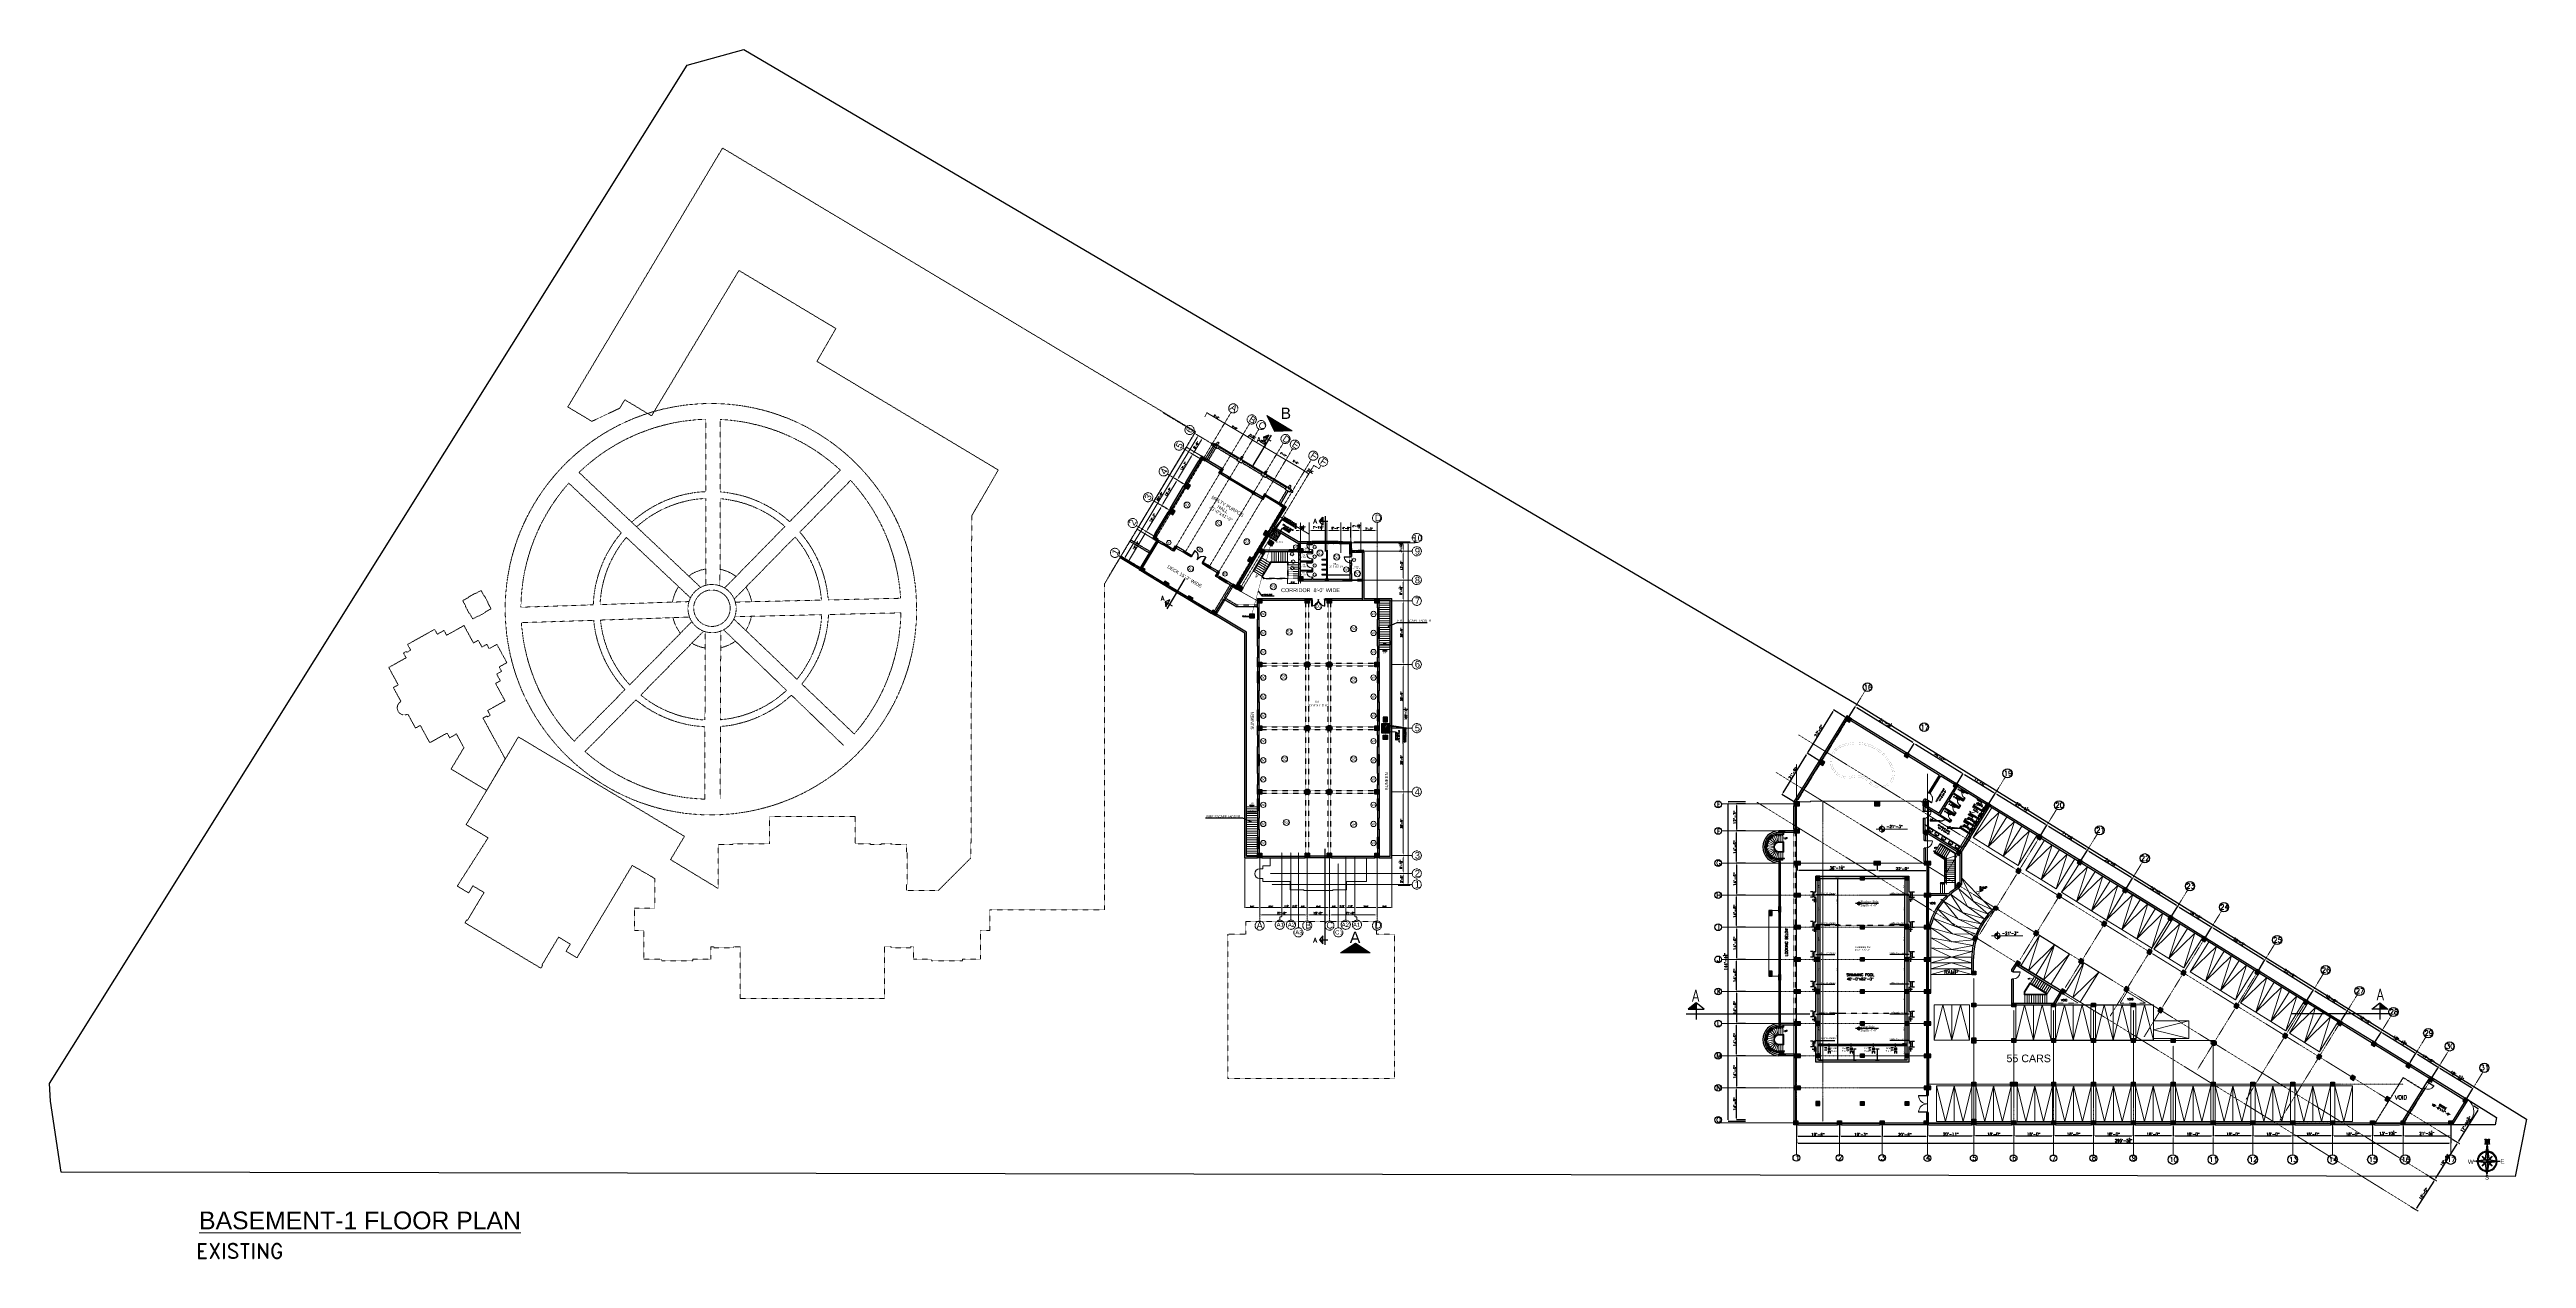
# Model space of a CAD drawing. Header units: inches. Extents: x -110725 to 51121, y 8404 to 44825.
# Drawn here: x -67353 to -53932, y 19839 to 26391 of the extents above; entities that cross this region are included whole.
import ezdxf
from ezdxf.enums import TextEntityAlignment as Align

# ---------------------------------------------------------------- set-up
doc = ezdxf.new("R2010")
doc.units = ezdxf.units.IN
doc.header["$LTSCALE"] = 0.1
doc.header["$MEASUREMENT"] = 0
for name, pattern in [('CENTER', [2, 1.25, -0.25, 0.25, -0.25]), ('DASHED', [0.75, 0.5, -0.25]), ('HIDDEN2', [0.1875, 0.125, -0.0625])]:
    doc.linetypes.add(name, pattern=pattern)
doc.layers.get('0').update_dxf_attribs({"color": 1, "lineweight": 0})
doc.layers.get('Defpoints').update_dxf_attribs({"lineweight": 0})
for name, color, linetype in [('building', 6, 'Continuous'), ('COL', 6, 'Continuous'), ('Column Hatch', 7, 'Continuous'), ('COLUMNS', 200, 'Continuous'), ('GF', 1, 'Continuous'), ('GFT', 4, 'Continuous'), ('GFW', 5, 'Continuous'), ('Hach', 252, 'Continuous'), ('PAIL', 10, 'Continuous'), ('SEWER WAIST', 6, 'CENTER'), ('STEP', 5, 'Continuous'), ('TXT', 7, 'Continuous'), ('WARD', 30, 'Continuous')]:
    doc.layers.add(name, color=color, linetype=linetype)
for name, color, linetype, lineweight in [('CAR', 4, 'Continuous', 0), ('dim', 252, 'Continuous', 0), ('DOOR', 32, 'Continuous', 0), ('FIXTURES', 41, 'Continuous', 20), ('GRID', 8, 'CENTER', 0), ('HAQTCH', 30, 'Continuous', 0), ('HATCH', 5, 'Continuous', 5), ('POOL', 2, 'Continuous', 0), ('ramp', 3, 'Continuous', 20), ('stair', 5, 'Continuous', 0), ('terj block plan', 30, 'Continuous', 0), ('TEXT', 3, 'Continuous', 0), ('text land', 7, 'Continuous', 0), ('wall-b', 6, 'Continuous', 30), ('WINDOW', 5, 'Continuous', 18)]:
    doc.layers.add(name, color=color, linetype=linetype, lineweight=lineweight)
doc.styles.add('as', font='arial.ttf')
doc.styles.add('ATIF', font='arial.ttf')
doc.styles.add('DIN TEXT', font='technic_.ttf', dxfattribs={"width": 0.8})
doc.styles.add('ROMAND', font='romand.shx')
doc.styles.add('ROMANS', font='arial.ttf', dxfattribs={"width": 0.8, "height": 15})
doc.styles.add('SPACE NAME', font='romand.shx')
doc.styles.get("Standard").update_dxf_attribs({"font": 'arial.ttf'})
doc.styles.add('style1', font='simplex.shx', dxfattribs={"width": 0.8})
doc.styles.add('STYLE10', font='arial.ttf')
doc.styles.add('style4', font='arial.ttf')
doc.styles.add('times', font='timesi.ttf')
doc.styles.add('WORKING', font='romans.shx', dxfattribs={"width": 0.75})
doc.dimstyles.new('1-8', dxfattribs={"dimtxt": 6, "dimasz": 6, "dimexe": 3, "dimexo": 1, "dimgap": 2, "dimtad": 1, "dimdec": 1, "dimzin": 3, "dimdsep": 46, "dimlunit": 4, "dimtxsty": 'WORKING', "dimcen": 2, "dimdle": 3, "dimadec": 0, "dimazin": 0, "dimtfac": 0.75, "dimtdec": 1, "dimtofl": 0, "dimtmove": 1, "dimatfit": 0, "dimfxl": 4, "dimtolj": 1, "dimtzin": 0, "dimlwd": -1, "dimlwe": -1, "dimarcsym": 1})
doc.dimstyles.new('1-8.', dxfattribs={"dimtxt": 6, "dimasz": 2, "dimexe": 2, "dimexo": 3, "dimgap": 2, "dimtad": 1, "dimdec": 1, "dimzin": 3, "dimdsep": 46, "dimlunit": 4, "dimtxsty": 'ROMAND', "dimcen": 0.09, "dimadec": 0, "dimazin": 0, "dimtfac": 0.5, "dimtdec": 1, "dimtofl": 0, "dimtmove": 1, "dimatfit": 0, "dimfxl": 3, "dimtolj": 1, "dimtzin": 0, "dimarcsym": 1})
doc.dimstyles.new('3-16', dxfattribs={"dimtxt": 9, "dimasz": 3, "dimexe": 2, "dimexo": 2, "dimgap": 1, "dimtad": 0, "dimdec": 3, "dimzin": 0, "dimdsep": 46, "dimlunit": 4, "dimtxsty": 'DIN TEXT', "dimcen": 6, "dimdle": 3, "dimclrd": 256, "dimclrt": 20, "dimadec": 0, "dimazin": 0, "dimtfac": 0.7, "dimtdec": 3, "dimtmove": 2, "dimatfit": 3, "dimfxl": 3, "dimtolj": 1, "dimtzin": 0, "dimlwe": -1, "dimarcsym": 2})
doc.dimstyles.new('DIM', dxfattribs={"dimtxt": 15, "dimasz": 9, "dimexe": 0.25, "dimexo": 3, "dimgap": 0.125, "dimtad": 1, "dimdec": 3, "dimzin": 3, "dimdsep": 46, "dimlunit": 4, "dimtxsty": 'ROMAND', "dimcen": 0.125, "dimaunit": 1, "dimadec": 0, "dimazin": 0, "dimtfac": 0.75, "dimtdec": 3, "dimtix": 1, "dimtofl": 0, "dimtmove": 2, "dimatfit": 3, "dimfxl": 1, "dimtolj": 1, "dimtzin": 3, "dimarcsym": 1})
doc.dimstyles.new('PLAN DIM', dxfattribs={"dimtxt": 7, "dimasz": 3, "dimexe": 2, "dimexo": 2, "dimgap": 2, "dimtad": 1, "dimdec": 0, "dimzin": 0, "dimdsep": 46, "dimlunit": 4, "dimtxsty": 'SPACE NAME', "dimblk": 'ARCHTICK', "dimcen": 0.09, "dimclrd": 256, "dimclre": 256, "dimclrt": 256, "dimadec": 0, "dimazin": 0, "dimtfac": 1, "dimtdec": 0, "dimtofl": 0, "dimtmove": 2, "dimatfit": 3, "dimfxl": 0.18, "dimtolj": 1, "dimtzin": 0, "dimarcsym": 0})
pattern_1 = [(50, (-288339.702, -27914.9043), (7.17260183, -0.62752135), [0.75, -8.25]), (355, (-288339.702, -27914.904), (-1.38751334, 7.52192134), [0.6, -6.6]), (100.4514, (-288339.104, -27914.9566), (5.78509382, 6.89439542), [0.6374019, -7.01142112]), (46.1842, (-288339.702, -27912.904), (10.6724105, -1.65519014), [1.125, -12.375]), (96.6356, (-288338.812, -27913.042), (9.34662706, 9.7411787), [0.9561029, -10.51713]), (351.1842, (-288339.702, -27912.904), (9.34661945, 9.741186), [0.9, -9.9]), (21, (-288338.702, -27913.4043), (5.96907052, -4.0261889), [0.75, -8.25]), (326, (-288338.702, -27913.404), (2.43315332, 7.25150045), [0.6, -6.6]), (71.4514, (-288338.2044, -27913.74), (8.40222629, 3.22530497), [0.6374019, -7.01142112]), (37.5, (-288339.7018, -27914.9043), (0.121598553, 3.328938538), [0, -6.52, 0, -6.7, 0, -6.625]), (7.5, (-288339.702, -27914.9043), (2.630695374, 3.94411712), [0, -3.82, 0, -6.37, 0, -2.525]), (327.5, (-288341.9318, -27914.9043), (5.338224362, -0.225548717), [0, -2.5, 0, -7.8, 0, -10.35]), (317.5, (-288342.932, -27914.9043), (5.83186169, 1.00104982), [0, -3.25, 0, -5.18, 0, -7.35])]
pattern_2 = [(50, (-288342.014, -27918.7647), (7.17260183, -0.62752135), [0.75, -8.25]), (355, (-288342.014, -27918.765), (-1.38751334, 7.52192134), [0.6, -6.6]), (100.4514, (-288341.416, -27918.817), (5.78509382, 6.89439542), [0.6374019, -7.01142112]), (46.1842, (-288342.014, -27916.765), (10.6724105, -1.65519014), [1.125, -12.375]), (96.6356, (-288341.125, -27916.903), (9.34662706, 9.7411787), [0.9561029, -10.51713]), (351.1842, (-288342.014, -27916.765), (9.34661945, 9.741186), [0.9, -9.9]), (21, (-288341.014, -27917.2647), (5.96907052, -4.0261889), [0.75, -8.25]), (326, (-288341.014, -27917.265), (2.43315332, 7.25150045), [0.6, -6.6]), (71.4514, (-288340.5166, -27917.6), (8.40222629, 3.22530497), [0.6374019, -7.01142112]), (37.5, (-288342.014, -27918.7647), (0.121598553, 3.328938538), [0, -6.52, 0, -6.7, 0, -6.625]), (7.5, (-288342.014, -27918.7647), (2.630695374, 3.94411712), [0, -3.82, 0, -6.37, 0, -2.525]), (327.5, (-288344.244, -27918.7647), (5.338224362, -0.225548717), [0, -2.5, 0, -7.8, 0, -10.35]), (317.5, (-288345.244, -27918.7647), (5.83186169, 1.00104982), [0, -3.25, 0, -5.18, 0, -7.35])]

# ---------------------------------------------------------------- blocks, each defined once
blk = doc.blocks.new('*D2875')
at = {"layer": 'Defpoints', "color": 0, "transparency": 16777216}
for p in [(-60057, 22368), (-60018, 22368), (-60057, 22023)]:
    blk.add_point(p, dxfattribs=at)
at = {"layer": 'dim', "color": 0, "transparency": 16777216}
for p, q in [((-60045, 22368), (-60006, 22368)), ((-60018, 22035), (-60018, 22356)), ((-60045, 22023), (-60006, 22023))]:
    blk.add_line(p, q, dxfattribs=at)
for points in [[(-60020, 22356), (-60016, 22356), (-60018, 22368)], [(-60020, 22035), (-60016, 22035), (-60018, 22023)]]:
    blk.add_solid(points, dxfattribs=at)
at = {"layer": 'dim', "color": 0, "transparency": 16777216, "insert": (-60027, 22196), "char_height": 12, "attachment_point": 5, "rotation": 90, "style": 'WORKING'}
blk.add_mtext('\\A1;28\'-9"', dxfattribs=at)
blk = doc.blocks.new('*D2876')
at = {"layer": 'Defpoints', "color": 0, "transparency": 16777216}
for p in [(-60052, 22713), (-60018, 22713), (-60057, 22368)]:
    blk.add_point(p, dxfattribs=at)
at = {"layer": 'dim', "color": 0, "transparency": 16777216}
for p, q in [((-60040, 22713), (-60006, 22713)), ((-60018, 22380), (-60018, 22701)), ((-60045, 22368), (-60006, 22368))]:
    blk.add_line(p, q, dxfattribs=at)
for points in [[(-60020, 22701), (-60016, 22701), (-60018, 22713)], [(-60020, 22380), (-60016, 22380), (-60018, 22368)]]:
    blk.add_solid(points, dxfattribs=at)
at = {"layer": 'dim', "color": 0, "transparency": 16777216, "insert": (-60027, 22541), "char_height": 12, "attachment_point": 5, "rotation": 90, "style": 'WORKING'}
blk.add_mtext('\\A1;28\'-9"', dxfattribs=at)
blk = doc.blocks.new('*D2877')
at = {"layer": 'Defpoints', "color": 0, "transparency": 16777216}
for p in [(-60052, 23058), (-60018, 23058), (-60052, 22713)]:
    blk.add_point(p, dxfattribs=at)
at = {"layer": 'dim', "color": 0, "transparency": 16777216}
for p, q in [((-60040, 23058), (-60006, 23058)), ((-60018, 22725), (-60018, 23046)), ((-60040, 22713), (-60006, 22713))]:
    blk.add_line(p, q, dxfattribs=at)
for points in [[(-60020, 23046), (-60016, 23046), (-60018, 23058)], [(-60020, 22725), (-60016, 22725), (-60018, 22713)]]:
    blk.add_solid(points, dxfattribs=at)
at = {"layer": 'dim', "color": 0, "transparency": 16777216, "insert": (-60027, 22886), "char_height": 12, "attachment_point": 5, "rotation": 90, "style": 'WORKING'}
blk.add_mtext('\\A1;28\'-9"', dxfattribs=at)
blk = doc.blocks.new('*D2878')
at = {"layer": 'Defpoints', "color": 0, "transparency": 16777216}
for p in [(-60052, 23403), (-60018, 23403), (-60052, 23058)]:
    blk.add_point(p, dxfattribs=at)
at = {"layer": 'dim', "color": 0, "transparency": 16777216}
for p, q in [((-60040, 23403), (-60006, 23403)), ((-60018, 23070), (-60018, 23391)), ((-60040, 23058), (-60006, 23058))]:
    blk.add_line(p, q, dxfattribs=at)
for points in [[(-60020, 23391), (-60016, 23391), (-60018, 23403)], [(-60020, 23070), (-60016, 23070), (-60018, 23058)]]:
    blk.add_solid(points, dxfattribs=at)
at = {"layer": 'dim', "color": 0, "transparency": 16777216, "insert": (-60027, 23231), "char_height": 12, "attachment_point": 5, "rotation": 90, "style": 'WORKING'}
blk.add_mtext('\\A1;28\'-9"', dxfattribs=at)
blk = doc.blocks.new('*D2879')
at = {"layer": 'Defpoints', "color": 0, "transparency": 16777216}
for p in [(-60052, 23516), (-60018, 23516), (-60052, 23403)]:
    blk.add_point(p, dxfattribs=at)
at = {"layer": 'dim', "color": 0, "transparency": 16777216}
for p, q in [((-60040, 23516), (-60006, 23516)), ((-60018, 23415), (-60018, 23504)), ((-60040, 23403), (-60006, 23403))]:
    blk.add_line(p, q, dxfattribs=at)
for points in [[(-60020, 23504), (-60016, 23504), (-60018, 23516)], [(-60020, 23415), (-60016, 23415), (-60018, 23403)]]:
    blk.add_solid(points, dxfattribs=at)
at = {"layer": 'dim', "color": 0, "transparency": 16777216, "insert": (-60031, 23460), "char_height": 12, "attachment_point": 5, "rotation": 90, "style": 'WORKING'}
blk.add_mtext('\\A1;9\'-4{\\H0.75x;\\S1/2;}"', dxfattribs=at)
blk = doc.blocks.new('*D2880')
at = {"layer": 'Defpoints', "color": 0, "transparency": 16777216}
for p in [(-60298, 23723), (-60057, 21861), (-59992, 21861)]:
    blk.add_point(p, dxfattribs=at)
at = {"layer": 'dim', "color": 0, "transparency": 16777216}
for p, q in [((-60286, 23723), (-59980, 23723)), ((-59992, 23711), (-59992, 21873)), ((-60045, 21861), (-59980, 21861))]:
    blk.add_line(p, q, dxfattribs=at)
for points in [[(-59994, 23711), (-59990, 23711), (-59992, 23723)], [(-59994, 21873), (-59990, 21873), (-59992, 21861)]]:
    blk.add_solid(points, dxfattribs=at)
at = {"layer": 'dim', "color": 0, "transparency": 16777216, "insert": (-60004, 22792), "char_height": 12, "attachment_point": 5, "rotation": 90, "style": 'WORKING'}
blk.add_mtext('\\A1;155\'-1{\\H0.75x;\\S1/2;}"', dxfattribs=at)
blk = doc.blocks.new('*D2881')
at = {"layer": 'Defpoints', "color": 0, "transparency": 16777216}
for p in [(-60900, 24282), (-60850, 24251), (-60835, 24275)]:
    blk.add_point(p, dxfattribs=at)
at = {"layer": 'dim', "color": 0, "transparency": 16777216}
for p, q in [((-60899, 24283), (-60884, 24308)), ((-60882, 24304), (-60839, 24277)), ((-60860, 24291), (-60854, 24300)), ((-60854, 24300), (-60822, 24280)), ((-60849, 24252), (-60834, 24278))]:
    blk.add_line(p, q, dxfattribs=at)
for points in [[(-60882, 24304), (-60883, 24303), (-60886, 24306)], [(-60838, 24278), (-60839, 24277), (-60835, 24275)]]:
    blk.add_solid(points, dxfattribs=at)
at = {"layer": 'dim', "color": 0, "transparency": 16777216, "insert": (-60834, 24296), "char_height": 9, "attachment_point": 5, "rotation": 329.0806, "style": 'WORKING'}
blk.add_mtext('\\A1;4\'-11"', dxfattribs=at)
blk = doc.blocks.new('*D2882')
at = {"layer": 'Defpoints', "color": 0, "transparency": 16777216}
for p in [(-61000, 24343), (-60886, 24306), (-60899, 24283)]:
    blk.add_point(p, dxfattribs=at)
at = {"layer": 'dim', "color": 0, "transparency": 16777216}
for p, q in [((-60999, 24344), (-60985, 24368)), ((-60983, 24364), (-60889, 24308)), ((-60899, 24284), (-60884, 24308))]:
    blk.add_line(p, q, dxfattribs=at)
for points in [[(-60982, 24364), (-60983, 24363), (-60986, 24366)], [(-60889, 24308), (-60890, 24307), (-60886, 24306)]]:
    blk.add_solid(points, dxfattribs=at)
at = {"layer": 'dim', "color": 0, "transparency": 16777216, "insert": (-60932, 24342), "char_height": 9, "attachment_point": 5, "rotation": 329.0806, "style": 'WORKING'}
blk.add_mtext('\\A1;9\'-9"', dxfattribs=at)
blk = doc.blocks.new('*D2874')
at = {"layer": 'Defpoints', "color": 0, "transparency": 16777216}
for p in [(-60796, 21796), (-60538, 21791), (-60538, 21701)]:
    blk.add_point(p, dxfattribs=at)
at = {"layer": 'dim', "color": 0, "transparency": 16777216}
for p, q in [((-60796, 21784), (-60796, 21689)), ((-60538, 21779), (-60538, 21689)), ((-60784, 21701), (-60550, 21701))]:
    blk.add_line(p, q, dxfattribs=at)
for points in [[(-60784, 21703), (-60784, 21699), (-60796, 21701)], [(-60550, 21703), (-60550, 21699), (-60538, 21701)]]:
    blk.add_solid(points, dxfattribs=at)
at = {"layer": 'dim', "color": 0, "transparency": 16777216, "insert": (-60676, 21711), "char_height": 12, "attachment_point": 5, "style": 'WORKING'}
blk.add_mtext('\\A1;21\'-6"', dxfattribs=at)
blk = doc.blocks.new('D2')
for p, q in [((-34, 2), (-36, 2)), ((-36, 2), (-36, -2)), ((-34, 0), (-34, 2)), ((-34, 0), (-34, 0)), ((-34, -2), (-34, 0)), ((-3, 35), (-2, 35)), ((-3, 2), (-3, 35)), ((-2, 2), (-3, 2)), ((-2, 35), (-2, 2)), ((0, 2), (-2, 2)), ((-2, 0), (-2, -2)), ((-2, 0), (-2, 0)), ((-2, 2), (-2, 0)), ((0, -2), (0, 2)), ((-36, -2), (-34, -2)), ((-2, -2), (0, -2))]:
    blk.add_line(p, q)
blk.add_arc((-2, 2), 33, 92.6053, 180)
blk = doc.blocks.new('1414')
at = {"lineweight": -3}
for p, q in [((0, 0), (0, -28)), ((1, -28), (1, 0)), ((55, -28), (55, 0)), ((56, 0), (56, -28)), ((-1, -31), (-1, -28)), ((-1, -28), (0, -28)), ((1, -31), (-1, -31)), ((0, -28), (0, -29)), ((0, -28), (1, -28)), ((0, -29), (1, -29)), ((1, -29), (1, -31)), ((56, -28), (55, -28)), ((55, -29), (55, -31)), ((56, -29), (55, -29)), ((55, -31), (57, -31)), ((56, -28), (56, -29)), ((57, -28), (56, -28)), ((57, -31), (57, -28))]:
    blk.add_line(p, q, dxfattribs=at)
for points in [[(0, 0), (1, 0)], [(56, 0), (55, 0)]]:
    blk.add_lwpolyline(points, dxfattribs=at)
for centre, start, end in [((-1, -29), 0, 85.0896), ((57, -29), 94.9104, 180)]:
    blk.add_arc(centre, 29.3, start, end, dxfattribs=at)
blk = doc.blocks.new('*D2883')
at = {"layer": 'Defpoints', "color": 0, "transparency": 16777216}
for p in [(-60646, 23526), (-60586, 23526), (-60586, 23498)]:
    blk.add_point(p, dxfattribs=at)
at = {"layer": 'dim', "color": 0, "transparency": 16777216}
for p, q in [((-60646, 23525), (-60646, 23495)), ((-60640, 23498), (-60592, 23498)), ((-60586, 23525), (-60586, 23495))]:
    blk.add_line(p, q, dxfattribs=at)
for points in [[(-60640, 23499), (-60640, 23497), (-60646, 23498)], [(-60592, 23499), (-60592, 23497), (-60586, 23498)]]:
    blk.add_solid(points, dxfattribs=at)
at = {"layer": 'dim', "color": 0, "transparency": 16777216, "insert": (-60616, 23504), "char_height": 6, "attachment_point": 5, "style": 'WORKING'}
blk.add_mtext('\\A1;5\'-0"', dxfattribs=at)
blk = doc.blocks.new('*D2884')
at = {"layer": 'Defpoints', "color": 0, "transparency": 16777216}
for p in [(-60052, 23672), (-60052, 23516), (-60018, 23516)]:
    blk.add_point(p, dxfattribs=at)
at = {"layer": 'dim', "color": 0, "transparency": 16777216}
for p, q in [((-60040, 23672), (-60006, 23672)), ((-60018, 23660), (-60018, 23528)), ((-60040, 23516), (-60006, 23516))]:
    blk.add_line(p, q, dxfattribs=at)
for points in [[(-60020, 23660), (-60016, 23660), (-60018, 23672)], [(-60020, 23528), (-60016, 23528), (-60018, 23516)]]:
    blk.add_solid(points, dxfattribs=at)
at = {"layer": 'dim', "color": 0, "transparency": 16777216, "insert": (-60027, 23594), "char_height": 12, "attachment_point": 5, "rotation": 90, "style": 'WORKING'}
blk.add_mtext('\\A1;13\'-0"', dxfattribs=at)
blk = doc.blocks.new('*D2885')
at = {"layer": 'Defpoints', "color": 0, "transparency": 16777216}
for p in [(-60052, 23718), (-60052, 23672), (-60018, 23718)]:
    blk.add_point(p, dxfattribs=at)
at = {"layer": 'dim', "color": 0, "transparency": 16777216}
for p, q in [((-60040, 23718), (-60006, 23718)), ((-60040, 23672), (-60006, 23672)), ((-60018, 23684), (-60018, 23706))]:
    blk.add_line(p, q, dxfattribs=at)
for points in [[(-60020, 23706), (-60016, 23706), (-60018, 23718)], [(-60020, 23684), (-60016, 23684), (-60018, 23672)]]:
    blk.add_solid(points, dxfattribs=at)
at = {"layer": 'dim', "color": 0, "transparency": 16777216, "insert": (-60031, 23695), "char_height": 12, "attachment_point": 5, "rotation": 90, "style": 'WORKING'}
blk.add_mtext('\\A1;3\'-10{\\H0.75x;\\S1/2;}"', dxfattribs=at)
blk = doc.blocks.new('*D2886')
at = {"layer": 'Defpoints', "color": 0, "transparency": 16777216}
for p in [(-60057, 22023), (-60057, 21926), (-60018, 21926)]:
    blk.add_point(p, dxfattribs=at)
at = {"layer": 'dim', "color": 0, "transparency": 16777216}
for p, q in [((-60045, 22023), (-60006, 22023)), ((-60045, 21926), (-60006, 21926)), ((-60018, 22011), (-60018, 21938))]:
    blk.add_line(p, q, dxfattribs=at)
for points in [[(-60020, 22011), (-60016, 22011), (-60018, 22023)], [(-60020, 21938), (-60016, 21938), (-60018, 21926)]]:
    blk.add_solid(points, dxfattribs=at)
at = {"layer": 'dim', "color": 0, "transparency": 16777216, "insert": (-60031, 21975), "char_height": 12, "attachment_point": 5, "rotation": 90, "style": 'WORKING'}
blk.add_mtext('\\A1;8\'-1{\\H0.75x;\\S1/2;}"', dxfattribs=at)
blk = doc.blocks.new('*D2887')
at = {"layer": 'Defpoints', "color": 0, "transparency": 16777216}
for p in [(-60057, 21926), (-60018, 21926), (-60057, 21866)]:
    blk.add_point(p, dxfattribs=at)
at = {"layer": 'dim', "color": 0, "transparency": 16777216}
for p, q in [((-60045, 21926), (-60006, 21926)), ((-60018, 21878), (-60018, 21914)), ((-60045, 21866), (-60006, 21866))]:
    blk.add_line(p, q, dxfattribs=at)
for points in [[(-60020, 21914), (-60016, 21914), (-60018, 21926)], [(-60020, 21878), (-60016, 21878), (-60018, 21866)]]:
    blk.add_solid(points, dxfattribs=at)
at = {"layer": 'dim', "color": 0, "transparency": 16777216, "insert": (-60027, 21896), "char_height": 12, "attachment_point": 5, "rotation": 90, "style": 'WORKING'}
blk.add_mtext('\\A1;5\'-0"', dxfattribs=at)
blk = doc.blocks.new('*D2888')
at = {"layer": 'Defpoints', "color": 0, "transparency": 16777216}
for p in [(-60538, 21791), (-60538, 21701), (-60418, 21737)]:
    blk.add_point(p, dxfattribs=at)
at = {"layer": 'dim', "color": 0, "transparency": 16777216}
for p, q in [((-60538, 21779), (-60538, 21689)), ((-60430, 21701), (-60526, 21701)), ((-60418, 21725), (-60418, 21689))]:
    blk.add_line(p, q, dxfattribs=at)
for points in [[(-60526, 21703), (-60526, 21699), (-60538, 21701)], [(-60430, 21703), (-60430, 21699), (-60418, 21701)]]:
    blk.add_solid(points, dxfattribs=at)
at = {"layer": 'dim', "color": 0, "transparency": 16777216, "insert": (-60480, 21711), "char_height": 12, "attachment_point": 5, "style": 'WORKING'}
blk.add_mtext('\\A1;10\'-0"', dxfattribs=at)
blk = doc.blocks.new('*D2889')
at = {"layer": 'Defpoints', "color": 0, "transparency": 16777216}
for p in [(-60160, 21791), (-60418, 21737), (-60160, 21701)]:
    blk.add_point(p, dxfattribs=at)
at = {"layer": 'dim', "color": 0, "transparency": 16777216}
for p, q in [((-60160, 21779), (-60160, 21689)), ((-60418, 21725), (-60418, 21689)), ((-60406, 21701), (-60172, 21701))]:
    blk.add_line(p, q, dxfattribs=at)
for points in [[(-60406, 21703), (-60406, 21699), (-60418, 21701)], [(-60172, 21703), (-60172, 21699), (-60160, 21701)]]:
    blk.add_solid(points, dxfattribs=at)
at = {"layer": 'dim', "color": 0, "transparency": 16777216, "insert": (-60306, 21711), "char_height": 12, "attachment_point": 5, "style": 'WORKING'}
blk.add_mtext('\\A1;21\'-6"', dxfattribs=at)
blk = doc.blocks.new('*D2890')
at = {"layer": 'Defpoints', "color": 0, "transparency": 16777216}
for p in [(-60796, 21758), (-60676, 21757), (-60676, 21742)]:
    blk.add_point(p, dxfattribs=at)
at = {"layer": 'dim', "color": 0, "transparency": 16777216}
for p, q in [((-60796, 21757), (-60796, 21739)), ((-60676, 21756), (-60676, 21739)), ((-60790, 21742), (-60682, 21742))]:
    blk.add_line(p, q, dxfattribs=at)
for points in [[(-60790, 21743), (-60790, 21741), (-60796, 21742)], [(-60682, 21743), (-60682, 21741), (-60676, 21742)]]:
    blk.add_solid(points, dxfattribs=at)
at = {"layer": 'dim', "color": 0, "transparency": 16777216, "insert": (-60736, 21747), "char_height": 6, "attachment_point": 5, "style": 'WORKING'}
blk.add_mtext('\\A1;10\'-0"', dxfattribs=at)
blk = doc.blocks.new('*D2891')
at = {"layer": 'Defpoints', "color": 0, "transparency": 16777216}
for p in [(-60676, 21757), (-60627, 21758), (-60676, 21742)]:
    blk.add_point(p, dxfattribs=at)
at = {"layer": 'dim', "color": 0, "transparency": 16777216}
for p, q in [((-60676, 21756), (-60676, 21739)), ((-60627, 21757), (-60627, 21739)), ((-60633, 21742), (-60670, 21742))]:
    blk.add_line(p, q, dxfattribs=at)
for points in [[(-60670, 21743), (-60670, 21741), (-60676, 21742)], [(-60633, 21743), (-60633, 21741), (-60627, 21742)]]:
    blk.add_solid(points, dxfattribs=at)
at = {"layer": 'dim', "color": 0, "transparency": 16777216, "insert": (-60651, 21749), "char_height": 6, "attachment_point": 5, "style": 'WORKING'}
blk.add_mtext('\\A1;4\'-1{\\H0.75x;\\S1/2;}"', dxfattribs=at)
blk = doc.blocks.new('*D2892')
at = {"layer": 'Defpoints', "color": 0, "transparency": 16777216}
for p in [(-60627, 21758), (-60586, 21757), (-60586, 21742)]:
    blk.add_point(p, dxfattribs=at)
at = {"layer": 'dim', "color": 0, "transparency": 16777216}
for p, q in [((-60627, 21757), (-60627, 21739)), ((-60586, 21756), (-60586, 21739)), ((-60621, 21742), (-60592, 21742))]:
    blk.add_line(p, q, dxfattribs=at)
for points in [[(-60621, 21743), (-60621, 21741), (-60627, 21742)], [(-60592, 21743), (-60592, 21741), (-60586, 21742)]]:
    blk.add_solid(points, dxfattribs=at)
at = {"layer": 'dim', "color": 0, "transparency": 16777216, "insert": (-60606, 21749), "char_height": 6, "attachment_point": 5, "style": 'WORKING'}
blk.add_mtext('\\A1;3\'-4{\\H0.75x;\\S1/2;}"', dxfattribs=at)
blk = doc.blocks.new('*D2893')
at = {"layer": 'Defpoints', "color": 0, "transparency": 16777216}
for p in [(-60538, 21758), (-60418, 21757), (-60418, 21742)]:
    blk.add_point(p, dxfattribs=at)
at = {"layer": 'dim', "color": 0, "transparency": 16777216}
for p, q in [((-60538, 21757), (-60538, 21739)), ((-60418, 21756), (-60418, 21739)), ((-60532, 21742), (-60424, 21742))]:
    blk.add_line(p, q, dxfattribs=at)
for points in [[(-60532, 21743), (-60532, 21741), (-60538, 21742)], [(-60424, 21743), (-60424, 21741), (-60418, 21742)]]:
    blk.add_solid(points, dxfattribs=at)
at = {"layer": 'dim', "color": 0, "transparency": 16777216, "insert": (-60478, 21747), "char_height": 6, "attachment_point": 5, "style": 'WORKING'}
blk.add_mtext('\\A1;10\'-0"', dxfattribs=at)
blk = doc.blocks.new('*D2894')
at = {"layer": 'Defpoints', "color": 0, "transparency": 16777216}
for p in [(-60586, 21757), (-60538, 21758), (-60586, 21742)]:
    blk.add_point(p, dxfattribs=at)
at = {"layer": 'dim', "color": 0, "transparency": 16777216}
for p, q in [((-60586, 21756), (-60586, 21739)), ((-60538, 21757), (-60538, 21739)), ((-60544, 21742), (-60580, 21742))]:
    blk.add_line(p, q, dxfattribs=at)
for points in [[(-60580, 21743), (-60580, 21741), (-60586, 21742)], [(-60544, 21743), (-60544, 21741), (-60538, 21742)]]:
    blk.add_solid(points, dxfattribs=at)
at = {"layer": 'dim', "color": 0, "transparency": 16777216, "insert": (-60562, 21747), "char_height": 6, "attachment_point": 5, "style": 'WORKING'}
blk.add_mtext('\\A1;4\'-0"', dxfattribs=at)
blk = doc.blocks.new('*D2895')
at = {"layer": 'Defpoints', "color": 0, "transparency": 16777216}
for p in [(-60280, 21757), (-60160, 21758), (-60280, 21742)]:
    blk.add_point(p, dxfattribs=at)
at = {"layer": 'dim', "color": 0, "transparency": 16777216}
for p, q in [((-60280, 21756), (-60280, 21739)), ((-60160, 21757), (-60160, 21739)), ((-60166, 21742), (-60274, 21742))]:
    blk.add_line(p, q, dxfattribs=at)
for points in [[(-60274, 21743), (-60274, 21741), (-60280, 21742)], [(-60166, 21743), (-60166, 21741), (-60160, 21742)]]:
    blk.add_solid(points, dxfattribs=at)
at = {"layer": 'dim', "color": 0, "transparency": 16777216, "insert": (-60220, 21747), "char_height": 6, "attachment_point": 5, "style": 'WORKING'}
blk.add_mtext('\\A1;10\'-0"', dxfattribs=at)
blk = doc.blocks.new('*D2896')
at = {"layer": 'Defpoints', "color": 0, "transparency": 16777216}
for p in [(-60330, 21758), (-60280, 21757), (-60280, 21742)]:
    blk.add_point(p, dxfattribs=at)
at = {"layer": 'dim', "color": 0, "transparency": 16777216}
for p, q in [((-60330, 21757), (-60330, 21739)), ((-60280, 21756), (-60280, 21739)), ((-60324, 21742), (-60286, 21742))]:
    blk.add_line(p, q, dxfattribs=at)
for points in [[(-60324, 21743), (-60324, 21741), (-60330, 21742)], [(-60286, 21743), (-60286, 21741), (-60280, 21742)]]:
    blk.add_solid(points, dxfattribs=at)
at = {"layer": 'dim', "color": 0, "transparency": 16777216, "insert": (-60305, 21749), "char_height": 6, "attachment_point": 5, "style": 'WORKING'}
blk.add_mtext('\\A1;4\'-1{\\H0.75x;\\S1/2;}"', dxfattribs=at)
blk = doc.blocks.new('*D2897')
at = {"layer": 'Defpoints', "color": 0, "transparency": 16777216}
for p in [(-60370, 21757), (-60330, 21758), (-60370, 21742)]:
    blk.add_point(p, dxfattribs=at)
at = {"layer": 'dim', "color": 0, "transparency": 16777216}
for p, q in [((-60370, 21756), (-60370, 21739)), ((-60330, 21757), (-60330, 21739)), ((-60336, 21742), (-60364, 21742))]:
    blk.add_line(p, q, dxfattribs=at)
for points in [[(-60364, 21743), (-60364, 21741), (-60370, 21742)], [(-60336, 21743), (-60336, 21741), (-60330, 21742)]]:
    blk.add_solid(points, dxfattribs=at)
at = {"layer": 'dim', "color": 0, "transparency": 16777216, "insert": (-60350, 21749), "char_height": 6, "attachment_point": 5, "style": 'WORKING'}
blk.add_mtext('\\A1;3\'-4{\\H0.75x;\\S1/2;}"', dxfattribs=at)
blk = doc.blocks.new('*D2898')
at = {"layer": 'Defpoints', "color": 0, "transparency": 16777216}
for p in [(-60418, 21758), (-60370, 21757), (-60370, 21742)]:
    blk.add_point(p, dxfattribs=at)
at = {"layer": 'dim', "color": 0, "transparency": 16777216}
for p, q in [((-60418, 21757), (-60418, 21739)), ((-60370, 21756), (-60370, 21739)), ((-60412, 21742), (-60376, 21742))]:
    blk.add_line(p, q, dxfattribs=at)
for points in [[(-60412, 21743), (-60412, 21741), (-60418, 21742)], [(-60376, 21743), (-60376, 21741), (-60370, 21742)]]:
    blk.add_solid(points, dxfattribs=at)
at = {"layer": 'dim', "color": 0, "transparency": 16777216, "insert": (-60394, 21747), "char_height": 6, "attachment_point": 5, "style": 'WORKING'}
blk.add_mtext('\\A1;4\'-0"', dxfattribs=at)
blk = doc.blocks.new('*D2899')
at = {"layer": 'Defpoints', "color": 0, "transparency": 16777216}
for p in [(-60877, 22011), (-60796, 21798), (-60796, 21742)]:
    blk.add_point(p, dxfattribs=at)
at = {"layer": 'dim', "color": 0, "transparency": 16777216}
for p, q in [((-60877, 22010), (-60877, 21739)), ((-60796, 21797), (-60796, 21739)), ((-60871, 21742), (-60802, 21742))]:
    blk.add_line(p, q, dxfattribs=at)
for points in [[(-60871, 21743), (-60871, 21741), (-60877, 21742)], [(-60802, 21743), (-60802, 21741), (-60796, 21742)]]:
    blk.add_solid(points, dxfattribs=at)
at = {"layer": 'dim', "color": 0, "transparency": 16777216, "insert": (-60837, 21747), "char_height": 6, "attachment_point": 5, "style": 'WORKING'}
blk.add_mtext('\\A1;6\'-9"', dxfattribs=at)
blk = doc.blocks.new('*D2900')
at = {"layer": 'Defpoints', "color": 0, "transparency": 16777216}
for p in [(-60079, 22011), (-60160, 21798), (-60160, 21742)]:
    blk.add_point(p, dxfattribs=at)
at = {"layer": 'dim', "color": 0, "transparency": 16777216}
for p, q in [((-60079, 22010), (-60079, 21739)), ((-60160, 21797), (-60160, 21739)), ((-60085, 21742), (-60154, 21742))]:
    blk.add_line(p, q, dxfattribs=at)
for points in [[(-60154, 21743), (-60154, 21741), (-60160, 21742)], [(-60085, 21743), (-60085, 21741), (-60079, 21742)]]:
    blk.add_solid(points, dxfattribs=at)
at = {"layer": 'dim', "color": 0, "transparency": 16777216, "insert": (-60119, 21747), "char_height": 6, "attachment_point": 5, "style": 'WORKING'}
blk.add_mtext('\\A1;6\'-9"', dxfattribs=at)
blk = doc.blocks.new('*D2901')
at = {"layer": 'Defpoints', "color": 0, "transparency": 16777216}
for p in [(-60850, 24251), (-60835, 24275), (-60718, 24176)]:
    blk.add_point(p, dxfattribs=at)
at = {"layer": 'dim', "color": 0, "transparency": 16777216}
for p, q in [((-60849, 24252), (-60834, 24278)), ((-60708, 24199), (-60832, 24273)), ((-60763, 24247), (-60795, 24266)), ((-60770, 24236), (-60763, 24247)), ((-60717, 24176), (-60703, 24200))]:
    blk.add_line(p, q, dxfattribs=at)
for points in [[(-60831, 24274), (-60832, 24273), (-60835, 24275)], [(-60708, 24200), (-60709, 24199), (-60705, 24197)]]:
    blk.add_solid(points, dxfattribs=at)
at = {"layer": 'dim', "color": 0, "transparency": 16777216, "insert": (-60775, 24263), "char_height": 9, "attachment_point": 5, "rotation": 329.0818, "style": 'WORKING'}
blk.add_mtext('\\A1;12\'-8"', dxfattribs=at)
blk = doc.blocks.new('*D2902')
at = {"layer": 'Defpoints', "color": 0, "transparency": 16777216}
for p in [(-60718, 24175), (-60705, 24197), (-60668, 24145)]:
    blk.add_point(p, dxfattribs=at)
at = {"layer": 'dim', "color": 0, "transparency": 16777216}
for p, q in [((-60718, 24176), (-60703, 24200)), ((-60658, 24169), (-60701, 24195)), ((-60667, 24145), (-60653, 24170))]:
    blk.add_line(p, q, dxfattribs=at)
for points in [[(-60701, 24196), (-60702, 24195), (-60705, 24197)], [(-60657, 24170), (-60658, 24168), (-60654, 24167)]]:
    blk.add_solid(points, dxfattribs=at)
at = {"layer": 'dim', "color": 0, "transparency": 16777216, "insert": (-60668, 24196), "char_height": 9, "attachment_point": 5, "rotation": 329.0818, "style": 'WORKING'}
blk.add_mtext('\\A1;4\'-11"', dxfattribs=at)
blk = doc.blocks.new('*D2903')
at = {"layer": 'Defpoints', "color": 0, "transparency": 16777216}
for p in [(-60668, 24145), (-60567, 24084), (-60554, 24107)]:
    blk.add_point(p, dxfattribs=at)
at = {"layer": 'dim', "color": 0, "transparency": 16777216}
for p, q in [((-60667, 24145), (-60653, 24170)), ((-60651, 24165), (-60557, 24109)), ((-60567, 24085), (-60552, 24109))]:
    blk.add_line(p, q, dxfattribs=at)
for points in [[(-60650, 24165), (-60651, 24164), (-60654, 24167)], [(-60557, 24109), (-60558, 24108), (-60554, 24107)]]:
    blk.add_solid(points, dxfattribs=at)
at = {"layer": 'dim', "color": 0, "transparency": 16777216, "insert": (-60601, 24155), "char_height": 9, "attachment_point": 5, "rotation": 329.0807, "style": 'WORKING'}
blk.add_mtext('\\A1;9\'-9"', dxfattribs=at)
blk = doc.blocks.new('*D2904')
at = {"layer": 'Defpoints', "color": 0, "transparency": 16777216}
for p in [(-61095, 24400), (-61081, 24423), (-61000, 24343)]:
    blk.add_point(p, dxfattribs=at)
at = {"layer": 'dim', "color": 0, "transparency": 16777216}
for p, q in [((-61094, 24401), (-61080, 24425)), ((-60990, 24368), (-61078, 24421)), ((-60999, 24344), (-60985, 24368))]:
    blk.add_line(p, q, dxfattribs=at)
for points in [[(-61078, 24421), (-61078, 24420), (-61081, 24423)], [(-60989, 24368), (-60990, 24367), (-60986, 24366)]]:
    blk.add_solid(points, dxfattribs=at)
at = {"layer": 'dim', "color": 0, "transparency": 16777216, "insert": (-61030, 24401), "char_height": 9, "attachment_point": 5, "rotation": 329.0806, "style": 'WORKING'}
blk.add_mtext('\\A1;9\'-3"', dxfattribs=at)
blk = doc.blocks.new('*D2905')
at = {"layer": 'Defpoints', "color": 0, "transparency": 16777216}
for p in [(-61118, 24174), (-61106, 24286), (-61066, 24262)]:
    blk.add_point(p, dxfattribs=at)
at = {"layer": 'dim', "color": 0, "transparency": 16777216}
for p, q in [((-61129, 24180), (-61169, 24204)), ((-61153, 24208), (-61112, 24275)), ((-61076, 24268), (-61117, 24292))]:
    blk.add_line(p, q, dxfattribs=at)
for points in [[(-61154, 24210), (-61151, 24207), (-61159, 24198)], [(-61114, 24276), (-61111, 24274), (-61106, 24286)]]:
    blk.add_solid(points, dxfattribs=at)
at = {"layer": 'dim', "color": 0, "transparency": 16777216, "insert": (-61140, 24247), "char_height": 12, "attachment_point": 5, "rotation": 59.0806, "style": 'WORKING'}
blk.add_mtext('\\A1;8\'-6"', dxfattribs=at)
blk = doc.blocks.new('*D2906')
at = {"layer": 'Defpoints', "color": 0, "transparency": 16777216}
for p in [(-61159, 24198), (-61118, 24174), (-61202, 24034)]:
    blk.add_point(p, dxfattribs=at)
at = {"layer": 'dim', "color": 0, "transparency": 16777216}
for p, q in [((-61236, 24069), (-61165, 24188)), ((-61129, 24180), (-61169, 24204)), ((-61212, 24040), (-61253, 24065))]:
    blk.add_line(p, q, dxfattribs=at)
for points in [[(-61167, 24189), (-61163, 24187), (-61159, 24198)], [(-61238, 24070), (-61235, 24068), (-61242, 24058)]]:
    blk.add_solid(points, dxfattribs=at)
at = {"layer": 'dim', "color": 0, "transparency": 16777216, "insert": (-61208, 24133), "char_height": 12, "attachment_point": 5, "rotation": 59.0806, "style": 'WORKING'}
blk.add_mtext('\\A1;13\'-7"', dxfattribs=at)
blk = doc.blocks.new('*D2907')
at = {"layer": 'Defpoints', "color": 0, "transparency": 16777216}
for p in [(-61242, 24058), (-61202, 24034), (-61286, 23894)]:
    blk.add_point(p, dxfattribs=at)
at = {"layer": 'dim', "color": 0, "transparency": 16777216}
for p, q in [((-61320, 23929), (-61249, 24048)), ((-61212, 24040), (-61253, 24065)), ((-61296, 23901), (-61336, 23925))]:
    blk.add_line(p, q, dxfattribs=at)
for points in [[(-61250, 24049), (-61247, 24047), (-61242, 24058)], [(-61322, 23930), (-61318, 23928), (-61326, 23919)]]:
    blk.add_solid(points, dxfattribs=at)
at = {"layer": 'dim', "color": 0, "transparency": 16777216, "insert": (-61292, 23993), "char_height": 12, "attachment_point": 5, "rotation": 59.0806, "style": 'WORKING'}
blk.add_mtext('\\A1;13\'-7"', dxfattribs=at)
blk = doc.blocks.new('*D2908')
at = {"layer": 'Defpoints', "color": 0, "transparency": 16777216}
for p in [(-61326, 23919), (-61286, 23894), (-61370, 23755)]:
    blk.add_point(p, dxfattribs=at)
at = {"layer": 'dim', "color": 0, "transparency": 16777216}
for p, q in [((-61404, 23789), (-61332, 23908)), ((-61296, 23901), (-61336, 23925)), ((-61380, 23761), (-61420, 23785))]:
    blk.add_line(p, q, dxfattribs=at)
for points in [[(-61334, 23909), (-61331, 23907), (-61326, 23919)], [(-61406, 23790), (-61402, 23788), (-61410, 23779)]]:
    blk.add_solid(points, dxfattribs=at)
at = {"layer": 'dim', "color": 0, "transparency": 16777216, "insert": (-61376, 23853), "char_height": 12, "attachment_point": 5, "rotation": 59.0806, "style": 'WORKING'}
blk.add_mtext('\\A1;13\'-7"', dxfattribs=at)
blk = doc.blocks.new('*D2909')
at = {"layer": 'Defpoints', "color": 0, "transparency": 16777216}
for p in [(-61370, 23755), (-61507, 23617), (-61467, 23592)]:
    blk.add_point(p, dxfattribs=at)
at = {"layer": 'dim', "color": 0, "transparency": 16777216}
for p, q in [((-61416, 23768), (-61501, 23627)), ((-61380, 23761), (-61420, 23785)), ((-61477, 23599), (-61517, 23623))]:
    blk.add_line(p, q, dxfattribs=at)
for points in [[(-61418, 23769), (-61414, 23767), (-61410, 23779)], [(-61503, 23628), (-61499, 23626), (-61507, 23617)]]:
    blk.add_solid(points, dxfattribs=at)
at = {"layer": 'dim', "color": 0, "transparency": 16777216, "insert": (-61466, 23702), "char_height": 12, "attachment_point": 5, "rotation": 59.0806, "style": 'WORKING'}
blk.add_mtext('\\A1;15\'-9"', dxfattribs=at)
blk = doc.blocks.new('*D2910')
at = {"layer": 'Defpoints', "color": 0, "transparency": 16777216}
for p in [(-61129, 24299), (-61089, 24275), (-61490, 23606)]:
    blk.add_point(p, dxfattribs=at)
at = {"layer": 'dim', "color": 0, "transparency": 16777216}
for p, q in [((-61099, 24281), (-61139, 24305)), ((-61524, 23640), (-61135, 24289)), ((-61500, 23612), (-61540, 23636))]:
    blk.add_line(p, q, dxfattribs=at)
for points in [[(-61137, 24290), (-61133, 24288), (-61129, 24299)], [(-61525, 23641), (-61522, 23639), (-61530, 23630)]]:
    blk.add_solid(points, dxfattribs=at)
at = {"layer": 'dim', "color": 0, "transparency": 16777216, "insert": (-61337, 23969), "char_height": 12, "attachment_point": 5, "rotation": 59.0806, "style": 'WORKING'}
blk.add_mtext('\\A1;65\'-0"', dxfattribs=at)
blk = doc.blocks.new('*D2911')
at = {"layer": 'Defpoints', "color": 0, "transparency": 16777216}
for p in [(-60868, 22244), (-60808, 22258), (-60808, 22244)]:
    blk.add_point(p, dxfattribs=at)
at = {"layer": 'dim', "color": 0, "transparency": 16777216}
for p, q in [((-60868, 22245), (-60868, 22261)), ((-60862, 22258), (-60814, 22258)), ((-60808, 22245), (-60808, 22261))]:
    blk.add_line(p, q, dxfattribs=at)
for points in [[(-60862, 22259), (-60862, 22257), (-60868, 22258)], [(-60814, 22259), (-60814, 22257), (-60808, 22258)]]:
    blk.add_solid(points, dxfattribs=at)
at = {"layer": 'dim', "color": 0, "transparency": 16777216, "insert": (-60838, 22263), "char_height": 6, "attachment_point": 5, "style": 'WORKING'}
blk.add_mtext('\\A1;5\'-0"', dxfattribs=at)
blk = doc.blocks.new('*D2912')
at = {"layer": 'Defpoints', "color": 0, "transparency": 16777216}
for p in [(-60148, 23187), (-60088, 23187), (-60088, 23167)]:
    blk.add_point(p, dxfattribs=at)
at = {"layer": 'dim', "color": 0, "transparency": 16777216}
for p, q in [((-60148, 23186), (-60148, 23164)), ((-60142, 23167), (-60094, 23167)), ((-60088, 23186), (-60088, 23164))]:
    blk.add_line(p, q, dxfattribs=at)
for points in [[(-60142, 23168), (-60142, 23166), (-60148, 23167)], [(-60094, 23168), (-60094, 23166), (-60088, 23167)]]:
    blk.add_solid(points, dxfattribs=at)
at = {"layer": 'dim', "color": 0, "transparency": 16777216, "insert": (-60118, 23173), "char_height": 6, "attachment_point": 5, "style": 'WORKING'}
blk.add_mtext('\\A1;5\'-0"', dxfattribs=at)
blk = doc.blocks.new('*D2913')
at = {"layer": 'Defpoints', "color": 0, "transparency": 16777216}
for p in [(-60567, 24084), (-60554, 24107), (-60543, 24070)]:
    blk.add_point(p, dxfattribs=at)
at = {"layer": 'dim', "color": 0, "transparency": 16777216}
for p, q in [((-60567, 24085), (-60552, 24109)), ((-60533, 24094), (-60550, 24105)), ((-60543, 24071), (-60528, 24095)), ((-60542, 24100), (-60537, 24109)), ((-60537, 24109), (-60510, 24093))]:
    blk.add_line(p, q, dxfattribs=at)
for points in [[(-60550, 24105), (-60551, 24104), (-60554, 24107)], [(-60533, 24095), (-60534, 24094), (-60530, 24092)]]:
    blk.add_solid(points, dxfattribs=at)
at = {"layer": 'dim', "color": 0, "transparency": 16777216, "insert": (-60520, 24108), "char_height": 9, "attachment_point": 5, "rotation": 329.0816, "style": 'WORKING'}
blk.add_mtext('\\A1;2\'-4"', dxfattribs=at)
blk = doc.blocks.new('*D2914')
at = {"layer": 'Defpoints', "color": 0, "transparency": 16777216}
for p in [(-60247, 23763), (-60160, 23784), (-60160, 23718)]:
    blk.add_point(p, dxfattribs=at)
at = {"layer": 'dim', "color": 0, "transparency": 16777216}
for p, q in [((-60247, 23775), (-60247, 23796)), ((-60235, 23784), (-60172, 23784)), ((-60160, 23730), (-60160, 23796))]:
    blk.add_line(p, q, dxfattribs=at)
for points in [[(-60235, 23786), (-60235, 23782), (-60247, 23784)], [(-60172, 23786), (-60172, 23782), (-60160, 23784)]]:
    blk.add_solid(points, dxfattribs=at)
at = {"layer": 'dim', "color": 0, "transparency": 16777216, "insert": (-60204, 23793), "char_height": 12, "attachment_point": 5, "style": 'WORKING'}
blk.add_mtext('\\A1;7\'-3"', dxfattribs=at)
blk = doc.blocks.new('*D2915')
at = {"layer": 'Defpoints', "color": 0, "transparency": 16777216}
for p in [(-60303, 23784), (-60247, 23763), (-60303, 23735)]:
    blk.add_point(p, dxfattribs=at)
at = {"layer": 'dim', "color": 0, "transparency": 16777216}
for p, q in [((-60303, 23747), (-60303, 23796)), ((-60259, 23784), (-60291, 23784)), ((-60247, 23775), (-60247, 23796))]:
    blk.add_line(p, q, dxfattribs=at)
for points in [[(-60291, 23786), (-60291, 23782), (-60303, 23784)], [(-60259, 23786), (-60259, 23782), (-60247, 23784)]]:
    blk.add_solid(points, dxfattribs=at)
at = {"layer": 'dim', "color": 0, "transparency": 16777216, "insert": (-60271, 23808), "char_height": 12, "attachment_point": 5, "style": 'WORKING'}
blk.add_mtext('\\A1;4\'-7{\\H0.75x;\\S1/2;}"', dxfattribs=at)
blk = doc.blocks.new('*D2916')
at = {"layer": 'Defpoints', "color": 0, "transparency": 16777216}
for p in [(-60357, 23763), (-60303, 23784), (-60303, 23735)]:
    blk.add_point(p, dxfattribs=at)
at = {"layer": 'dim', "color": 0, "transparency": 16777216}
for p, q in [((-60357, 23775), (-60357, 23796)), ((-60345, 23784), (-60315, 23784)), ((-60303, 23747), (-60303, 23796))]:
    blk.add_line(p, q, dxfattribs=at)
for points in [[(-60345, 23786), (-60345, 23782), (-60357, 23784)], [(-60315, 23786), (-60315, 23782), (-60303, 23784)]]:
    blk.add_solid(points, dxfattribs=at)
at = {"layer": 'dim', "color": 0, "transparency": 16777216, "insert": (-60327, 23797), "char_height": 12, "attachment_point": 5, "style": 'WORKING'}
blk.add_mtext('\\A1;4\'-6"', dxfattribs=at)
blk = doc.blocks.new('*D2917')
at = {"layer": 'Defpoints', "color": 0, "transparency": 16777216}
for p in [(-60432, 23784), (-60432, 23774), (-60357, 23763)]:
    blk.add_point(p, dxfattribs=at)
at = {"layer": 'dim', "color": 0, "transparency": 16777216}
for p, q in [((-60432, 23786), (-60432, 23796)), ((-60369, 23784), (-60420, 23784)), ((-60357, 23775), (-60357, 23796))]:
    blk.add_line(p, q, dxfattribs=at)
for points in [[(-60420, 23786), (-60420, 23782), (-60432, 23784)], [(-60369, 23786), (-60369, 23782), (-60357, 23784)]]:
    blk.add_solid(points, dxfattribs=at)
at = {"layer": 'dim', "color": 0, "transparency": 16777216, "insert": (-60386, 23797), "char_height": 12, "attachment_point": 5, "style": 'WORKING'}
blk.add_mtext('\\A1;6\'-4"', dxfattribs=at)
blk = doc.blocks.new('*D2918')
at = {"layer": 'Defpoints', "color": 0, "transparency": 16777216}
for p in [(-60528, 23761), (-60432, 23784), (-60432, 23774)]:
    blk.add_point(p, dxfattribs=at)
at = {"layer": 'dim', "color": 0, "transparency": 16777216}
for p, q in [((-60528, 23773), (-60528, 23796)), ((-60516, 23784), (-60444, 23784)), ((-60432, 23786), (-60432, 23796))]:
    blk.add_line(p, q, dxfattribs=at)
for points in [[(-60516, 23786), (-60516, 23782), (-60528, 23784)], [(-60444, 23786), (-60444, 23782), (-60432, 23784)]]:
    blk.add_solid(points, dxfattribs=at)
at = {"layer": 'dim', "color": 0, "transparency": 16777216, "insert": (-60479, 23801), "char_height": 12, "attachment_point": 5, "style": 'WORKING'}
blk.add_mtext('\\A1;7\'-11{\\H0.75x;\\S1/2;}"', dxfattribs=at)
blk = doc.blocks.new('*D2919')
at = {"layer": 'Defpoints', "color": 0, "transparency": 16777216}
for p in [(-60574, 23784), (-60574, 23767), (-60528, 23761)]:
    blk.add_point(p, dxfattribs=at)
at = {"layer": 'dim', "color": 0, "transparency": 16777216}
for p, q in [((-60586, 23784), (-60598, 23784)), ((-60574, 23779), (-60574, 23796)), ((-60528, 23773), (-60528, 23796)), ((-60516, 23784), (-60504, 23784))]:
    blk.add_line(p, q, dxfattribs=at)
for points in [[(-60586, 23786), (-60586, 23782), (-60574, 23784)], [(-60516, 23786), (-60516, 23782), (-60528, 23784)]]:
    blk.add_solid(points, dxfattribs=at)
at = {"layer": 'dim', "color": 0, "transparency": 16777216, "insert": (-60577, 23801), "char_height": 12, "attachment_point": 5, "style": 'WORKING'}
blk.add_mtext('\\A1;3\'-10{\\H0.75x;\\S1/2;}"', dxfattribs=at)
blk = doc.blocks.new('_ArchTick')
at = {"color": 0, "linetype": 'ByBlock', "const_width": 0.15}
blk.add_lwpolyline([(-0.5, -0.5), (0.5, 0.5)], dxfattribs=at)
blk = doc.blocks.new('Ar')
at = {"const_width": 1.5}
blk.add_lwpolyline([(-4.5, 0), (-4.5, 3), (-1.5, 3), (-1.5, 6), (4.5, 0), (-1.5, -6), (-1.5, -2.25), (-4.5, -2.25)], close=True, dxfattribs=at)
blk = doc.blocks.new('*D2920')
at = {"layer": 'Defpoints', "color": 0, "transparency": 16777216}
for p in [(-57888, 20564), (-57654, 20564), (-57654, 20502)]:
    blk.add_point(p, dxfattribs=at)
at = {"layer": 'dim', "color": 0, "lineweight": -2, "transparency": 16777216}
for p, q in [((-57888, 20561), (-57888, 20502)), ((-57654, 20561), (-57654, 20502)), ((-57879, 20502), (-57663, 20502))]:
    blk.add_line(p, q, dxfattribs=at)
at = {"layer": 'dim', "color": 0, "transparency": 16777216}
for points in [[(-57879, 20503), (-57879, 20500), (-57888, 20502)], [(-57663, 20503), (-57663, 20500), (-57654, 20502)]]:
    blk.add_solid(points, dxfattribs=at)
at = {"layer": 'dim', "color": 0, "transparency": 16777216, "insert": (-57771, 20511), "char_height": 15, "attachment_point": 5, "style": 'ROMAND'}
blk.add_mtext('\\A1;19\'-6"', dxfattribs=at)
blk = doc.blocks.new('*D2921')
at = {"layer": 'Defpoints', "color": 0, "transparency": 16777216}
for p in [(-57654, 20561), (-57423, 20561), (-57423, 20502)]:
    blk.add_point(p, dxfattribs=at)
at = {"layer": 'dim', "color": 0, "lineweight": -2, "transparency": 16777216}
for p, q in [((-57654, 20558), (-57654, 20502)), ((-57423, 20558), (-57423, 20502)), ((-57645, 20502), (-57432, 20502))]:
    blk.add_line(p, q, dxfattribs=at)
at = {"layer": 'dim', "color": 0, "transparency": 16777216}
for points in [[(-57645, 20503), (-57645, 20500), (-57654, 20502)], [(-57432, 20503), (-57432, 20500), (-57423, 20502)]]:
    blk.add_solid(points, dxfattribs=at)
at = {"layer": 'dim', "color": 0, "transparency": 16777216, "insert": (-57538, 20511), "char_height": 15, "attachment_point": 5, "style": 'ROMAND'}
blk.add_mtext('\\A1;19\'-3"', dxfattribs=at)
blk = doc.blocks.new('*D2922')
at = {"layer": 'Defpoints', "color": 0, "transparency": 16777216}
for p in [(-57423, 20558), (-57177, 20558), (-57177, 20502)]:
    blk.add_point(p, dxfattribs=at)
at = {"layer": 'dim', "color": 0, "lineweight": -2, "transparency": 16777216}
for p, q in [((-57423, 20555), (-57423, 20502)), ((-57177, 20555), (-57177, 20502)), ((-57414, 20502), (-57186, 20502))]:
    blk.add_line(p, q, dxfattribs=at)
at = {"layer": 'dim', "color": 0, "transparency": 16777216}
for points in [[(-57414, 20503), (-57414, 20500), (-57423, 20502)], [(-57186, 20503), (-57186, 20500), (-57177, 20502)]]:
    blk.add_solid(points, dxfattribs=at)
at = {"layer": 'dim', "color": 0, "transparency": 16777216, "insert": (-57300, 20511), "char_height": 15, "attachment_point": 5, "style": 'ROMAND'}
blk.add_mtext('\\A1;20\'-6"', dxfattribs=at)
blk = doc.blocks.new('*D2923')
at = {"layer": 'Defpoints', "color": 0, "transparency": 16777216}
for p in [(-57177, 20558), (-56926, 20558), (-56926, 20504)]:
    blk.add_point(p, dxfattribs=at)
at = {"layer": 'dim', "color": 0, "lineweight": -2, "transparency": 16777216}
for p, q in [((-57177, 20555), (-57177, 20504)), ((-56926, 20555), (-56926, 20504)), ((-57168, 20504), (-56935, 20504))]:
    blk.add_line(p, q, dxfattribs=at)
at = {"layer": 'dim', "color": 0, "transparency": 16777216}
for points in [[(-57168, 20505), (-57168, 20502), (-57177, 20504)], [(-56935, 20505), (-56935, 20502), (-56926, 20504)]]:
    blk.add_solid(points, dxfattribs=at)
at = {"layer": 'dim', "color": 0, "transparency": 16777216, "insert": (-57051, 20513), "char_height": 15, "attachment_point": 5, "style": 'ROMAND'}
blk.add_mtext('\\A1;20\'-11"', dxfattribs=at)
blk = doc.blocks.new('*D2924')
at = {"layer": 'Defpoints', "color": 0, "transparency": 16777216}
for p in [(-56926, 20558), (-56710, 20558), (-56926, 20504)]:
    blk.add_point(p, dxfattribs=at)
at = {"layer": 'dim', "color": 0, "lineweight": -2, "transparency": 16777216}
for p, q in [((-56926, 20555), (-56926, 20504)), ((-56710, 20555), (-56710, 20504)), ((-56719, 20504), (-56917, 20504))]:
    blk.add_line(p, q, dxfattribs=at)
at = {"layer": 'dim', "color": 0, "transparency": 16777216}
for points in [[(-56917, 20505), (-56917, 20502), (-56926, 20504)], [(-56719, 20505), (-56719, 20502), (-56710, 20504)]]:
    blk.add_solid(points, dxfattribs=at)
at = {"layer": 'dim', "color": 0, "transparency": 16777216, "insert": (-56818, 20513), "char_height": 15, "attachment_point": 5, "style": 'ROMAND'}
blk.add_mtext('\\A1;18\'-0"', dxfattribs=at)
blk = doc.blocks.new('*D2925')
at = {"layer": 'Defpoints', "color": 0, "transparency": 16777216}
for p in [(-56710, 20558), (-56494, 20558), (-56494, 20504)]:
    blk.add_point(p, dxfattribs=at)
at = {"layer": 'dim', "color": 0, "lineweight": -2, "transparency": 16777216}
for p, q in [((-56710, 20555), (-56710, 20504)), ((-56494, 20555), (-56494, 20504)), ((-56701, 20504), (-56503, 20504))]:
    blk.add_line(p, q, dxfattribs=at)
at = {"layer": 'dim', "color": 0, "transparency": 16777216}
for points in [[(-56701, 20505), (-56701, 20502), (-56710, 20504)], [(-56503, 20505), (-56503, 20502), (-56494, 20504)]]:
    blk.add_solid(points, dxfattribs=at)
at = {"layer": 'dim', "color": 0, "transparency": 16777216, "insert": (-56602, 20513), "char_height": 15, "attachment_point": 5, "style": 'ROMAND'}
blk.add_mtext('\\A1;18\'-0"', dxfattribs=at)
blk = doc.blocks.new('*D2926')
at = {"layer": 'Defpoints', "color": 0, "transparency": 16777216}
for p in [(-56278, 20558), (-56062, 20558), (-56062, 20504)]:
    blk.add_point(p, dxfattribs=at)
at = {"layer": 'dim', "color": 0, "lineweight": -2, "transparency": 16777216}
for p, q in [((-56278, 20555), (-56278, 20504)), ((-56062, 20555), (-56062, 20504)), ((-56269, 20504), (-56071, 20504))]:
    blk.add_line(p, q, dxfattribs=at)
at = {"layer": 'dim', "color": 0, "transparency": 16777216}
for points in [[(-56269, 20505), (-56269, 20502), (-56278, 20504)], [(-56071, 20505), (-56071, 20502), (-56062, 20504)]]:
    blk.add_solid(points, dxfattribs=at)
at = {"layer": 'dim', "color": 0, "transparency": 16777216, "insert": (-56170, 20513), "char_height": 15, "attachment_point": 5, "style": 'ROMAND'}
blk.add_mtext('\\A1;18\'-0"', dxfattribs=at)
blk = doc.blocks.new('*D2927')
at = {"layer": 'Defpoints', "color": 0, "transparency": 16777216}
for p in [(-56494, 20558), (-56278, 20558), (-56494, 20504)]:
    blk.add_point(p, dxfattribs=at)
at = {"layer": 'dim', "color": 0, "lineweight": -2, "transparency": 16777216}
for p, q in [((-56494, 20555), (-56494, 20504)), ((-56278, 20555), (-56278, 20504)), ((-56287, 20504), (-56485, 20504))]:
    blk.add_line(p, q, dxfattribs=at)
at = {"layer": 'dim', "color": 0, "transparency": 16777216}
for points in [[(-56485, 20505), (-56485, 20502), (-56494, 20504)], [(-56287, 20505), (-56287, 20502), (-56278, 20504)]]:
    blk.add_solid(points, dxfattribs=at)
at = {"layer": 'dim', "color": 0, "transparency": 16777216, "insert": (-56386, 20513), "char_height": 15, "attachment_point": 5, "style": 'ROMAND'}
blk.add_mtext('\\A1;18\'-0"', dxfattribs=at)
blk = doc.blocks.new('*D2928')
at = {"layer": 'Defpoints', "color": 0, "transparency": 16777216}
for p in [(-55414, 20558), (-55198, 20558), (-55198, 20504)]:
    blk.add_point(p, dxfattribs=at)
at = {"layer": 'dim', "color": 0, "lineweight": -2, "transparency": 16777216}
for p, q in [((-55414, 20555), (-55414, 20504)), ((-55198, 20555), (-55198, 20504)), ((-55405, 20504), (-55207, 20504))]:
    blk.add_line(p, q, dxfattribs=at)
at = {"layer": 'dim', "color": 0, "transparency": 16777216}
for points in [[(-55405, 20505), (-55405, 20502), (-55414, 20504)], [(-55207, 20505), (-55207, 20502), (-55198, 20504)]]:
    blk.add_solid(points, dxfattribs=at)
at = {"layer": 'dim', "color": 0, "transparency": 16777216, "insert": (-55306, 20513), "char_height": 15, "attachment_point": 5, "style": 'ROMAND'}
blk.add_mtext('\\A1;18\'-0"', dxfattribs=at)
blk = doc.blocks.new('*D2929')
at = {"layer": 'Defpoints', "color": 0, "transparency": 16777216}
for p in [(-55630, 20558), (-55414, 20558), (-55630, 20504)]:
    blk.add_point(p, dxfattribs=at)
at = {"layer": 'dim', "color": 0, "lineweight": -2, "transparency": 16777216}
for p, q in [((-55630, 20555), (-55630, 20504)), ((-55414, 20555), (-55414, 20504)), ((-55423, 20504), (-55621, 20504))]:
    blk.add_line(p, q, dxfattribs=at)
at = {"layer": 'dim', "color": 0, "transparency": 16777216}
for points in [[(-55621, 20505), (-55621, 20502), (-55630, 20504)], [(-55423, 20505), (-55423, 20502), (-55414, 20504)]]:
    blk.add_solid(points, dxfattribs=at)
at = {"layer": 'dim', "color": 0, "transparency": 16777216, "insert": (-55522, 20513), "char_height": 15, "attachment_point": 5, "style": 'ROMAND'}
blk.add_mtext('\\A1;18\'-0"', dxfattribs=at)
blk = doc.blocks.new('*D2930')
at = {"layer": 'Defpoints', "color": 0, "transparency": 16777216}
for p in [(-56062, 20558), (-55846, 20558), (-56062, 20504)]:
    blk.add_point(p, dxfattribs=at)
at = {"layer": 'dim', "color": 0, "lineweight": -2, "transparency": 16777216}
for p, q in [((-56062, 20555), (-56062, 20504)), ((-55846, 20555), (-55846, 20504)), ((-55855, 20504), (-56053, 20504))]:
    blk.add_line(p, q, dxfattribs=at)
at = {"layer": 'dim', "color": 0, "transparency": 16777216}
for points in [[(-56053, 20505), (-56053, 20502), (-56062, 20504)], [(-55855, 20505), (-55855, 20502), (-55846, 20504)]]:
    blk.add_solid(points, dxfattribs=at)
at = {"layer": 'dim', "color": 0, "transparency": 16777216, "insert": (-55954, 20513), "char_height": 15, "attachment_point": 5, "style": 'ROMAND'}
blk.add_mtext('\\A1;18\'-0"', dxfattribs=at)
blk = doc.blocks.new('*D2931')
at = {"layer": 'Defpoints', "color": 0, "transparency": 16777216}
for p in [(-55846, 20558), (-55630, 20558), (-55630, 20504)]:
    blk.add_point(p, dxfattribs=at)
at = {"layer": 'dim', "color": 0, "lineweight": -2, "transparency": 16777216}
for p, q in [((-55846, 20555), (-55846, 20504)), ((-55630, 20555), (-55630, 20504)), ((-55837, 20504), (-55639, 20504))]:
    blk.add_line(p, q, dxfattribs=at)
at = {"layer": 'dim', "color": 0, "transparency": 16777216}
for points in [[(-55837, 20505), (-55837, 20502), (-55846, 20504)], [(-55639, 20505), (-55639, 20502), (-55630, 20504)]]:
    blk.add_solid(points, dxfattribs=at)
at = {"layer": 'dim', "color": 0, "transparency": 16777216, "insert": (-55738, 20513), "char_height": 15, "attachment_point": 5, "style": 'ROMAND'}
blk.add_mtext('\\A1;18\'-0"', dxfattribs=at)
blk = doc.blocks.new('*D2932')
at = {"layer": 'Defpoints', "color": 0, "transparency": 16777216}
for p in [(-55198, 20558), (-54982, 20558), (-55198, 20504)]:
    blk.add_point(p, dxfattribs=at)
at = {"layer": 'dim', "color": 0, "lineweight": -2, "transparency": 16777216}
for p, q in [((-55198, 20555), (-55198, 20504)), ((-54982, 20555), (-54982, 20504)), ((-54991, 20504), (-55189, 20504))]:
    blk.add_line(p, q, dxfattribs=at)
at = {"layer": 'dim', "color": 0, "transparency": 16777216}
for points in [[(-55189, 20505), (-55189, 20502), (-55198, 20504)], [(-54991, 20505), (-54991, 20502), (-54982, 20504)]]:
    blk.add_solid(points, dxfattribs=at)
at = {"layer": 'dim', "color": 0, "transparency": 16777216, "insert": (-55090, 20513), "char_height": 15, "attachment_point": 5, "style": 'ROMAND'}
blk.add_mtext('\\A1;18\'-0"', dxfattribs=at)
blk = doc.blocks.new('*D2933')
at = {"layer": 'Defpoints', "color": 0, "transparency": 16777216}
for p in [(-54982, 20558), (-54766, 20558), (-54766, 20504)]:
    blk.add_point(p, dxfattribs=at)
at = {"layer": 'dim', "color": 0, "lineweight": -2, "transparency": 16777216}
for p, q in [((-54982, 20555), (-54982, 20504)), ((-54766, 20555), (-54766, 20504)), ((-54973, 20504), (-54775, 20504))]:
    blk.add_line(p, q, dxfattribs=at)
at = {"layer": 'dim', "color": 0, "transparency": 16777216}
for points in [[(-54973, 20505), (-54973, 20502), (-54982, 20504)], [(-54775, 20505), (-54775, 20502), (-54766, 20504)]]:
    blk.add_solid(points, dxfattribs=at)
at = {"layer": 'dim', "color": 0, "transparency": 16777216, "insert": (-54874, 20513), "char_height": 15, "attachment_point": 5, "style": 'ROMAND'}
blk.add_mtext('\\A1;18\'-0"', dxfattribs=at)
blk = doc.blocks.new('*D2934')
at = {"layer": 'Defpoints', "color": 0, "transparency": 16777216}
for p in [(-54766, 20558), (-54599, 20558), (-54766, 20504)]:
    blk.add_point(p, dxfattribs=at)
at = {"layer": 'dim', "color": 0, "lineweight": -2, "transparency": 16777216}
for p, q in [((-54766, 20555), (-54766, 20504)), ((-54599, 20555), (-54599, 20504)), ((-54608, 20504), (-54757, 20504))]:
    blk.add_line(p, q, dxfattribs=at)
at = {"layer": 'dim', "color": 0, "transparency": 16777216}
for points in [[(-54757, 20505), (-54757, 20502), (-54766, 20504)], [(-54608, 20505), (-54608, 20502), (-54599, 20504)]]:
    blk.add_solid(points, dxfattribs=at)
at = {"layer": 'dim', "color": 0, "transparency": 16777216, "insert": (-54683, 20517), "char_height": 15, "attachment_point": 5, "style": 'ROMAND'}
blk.add_mtext('\\A1;13\'-10{\\H0.75x;\\S1/2;}"', dxfattribs=at)
blk = doc.blocks.new('*D2935')
at = {"layer": 'Defpoints', "color": 0, "transparency": 16777216}
for p in [(-56845, 22304), (-56530, 22188), (-56565, 22132)]:
    blk.add_point(p, dxfattribs=at)
at = {"layer": 'dim', "color": 0, "lineweight": -2, "transparency": 16777216}
for p, q in [((-56843, 22306), (-56810, 22360)), ((-56802, 22355), (-56538, 22193)), ((-56563, 22134), (-56530, 22188))]:
    blk.add_line(p, q, dxfattribs=at)
at = {"layer": 'dim', "color": 0, "transparency": 16777216}
for points in [[(-56802, 22357), (-56803, 22354), (-56810, 22360)], [(-56537, 22194), (-56539, 22191), (-56530, 22188)]]:
    blk.add_solid(points, dxfattribs=at)
at = {"layer": 'dim', "color": 0, "transparency": 16777216, "insert": (-56663, 22285), "char_height": 15, "attachment_point": 5, "rotation": 328.4097, "style": 'ROMAND'}
blk.add_mtext('\\A1;27\'-4{\\H0.75x;\\S1/2;}"', dxfattribs=at)
blk = doc.blocks.new('*D2936')
at = {"layer": 'Defpoints', "color": 0, "transparency": 16777216}
for p in [(-56565, 22131), (-56311, 22052), (-56346, 21995)]:
    blk.add_point(p, dxfattribs=at)
at = {"layer": 'dim', "color": 0, "lineweight": -2, "transparency": 16777216}
for p, q in [((-56564, 22134), (-56530, 22188)), ((-56522, 22183), (-56318, 22057)), ((-56344, 21998), (-56311, 22052))]:
    blk.add_line(p, q, dxfattribs=at)
at = {"layer": 'dim', "color": 0, "transparency": 16777216}
for points in [[(-56522, 22184), (-56523, 22182), (-56530, 22188)], [(-56318, 22058), (-56319, 22056), (-56311, 22052)]]:
    blk.add_solid(points, dxfattribs=at)
at = {"layer": 'dim', "color": 0, "transparency": 16777216, "insert": (-56416, 22128), "char_height": 15, "attachment_point": 5, "rotation": 328.2649, "style": 'ROMAND'}
blk.add_mtext('\\A1;21\'-6"', dxfattribs=at)
blk = doc.blocks.new('*D2937')
at = {"layer": 'Defpoints', "color": 0, "transparency": 16777216}
for p in [(-56346, 21995), (-56066, 21901), (-56101, 21844)]:
    blk.add_point(p, dxfattribs=at)
at = {"layer": 'dim', "color": 0, "lineweight": -2, "transparency": 16777216}
for p, q in [((-56344, 21998), (-56311, 22052)), ((-56303, 22047), (-56073, 21905)), ((-56099, 21846), (-56066, 21901))]:
    blk.add_line(p, q, dxfattribs=at)
at = {"layer": 'dim', "color": 0, "transparency": 16777216}
for points in [[(-56302, 22049), (-56304, 22046), (-56311, 22052)], [(-56073, 21907), (-56074, 21904), (-56066, 21901)]]:
    blk.add_solid(points, dxfattribs=at)
at = {"layer": 'dim', "color": 0, "transparency": 16777216, "insert": (-56183, 21984), "char_height": 15, "attachment_point": 5, "rotation": 328.2649, "style": 'ROMAND'}
blk.add_mtext('\\A1;24\'-0"', dxfattribs=at)
blk = doc.blocks.new('*D2938')
at = {"layer": 'Defpoints', "color": 0, "transparency": 16777216}
for p in [(-56101, 21844), (-55821, 21749), (-55856, 21693)]:
    blk.add_point(p, dxfattribs=at)
at = {"layer": 'dim', "color": 0, "lineweight": -2, "transparency": 16777216}
for p, q in [((-56099, 21846), (-56066, 21901)), ((-56058, 21896), (-55828, 21754)), ((-55854, 21696), (-55821, 21749))]:
    blk.add_line(p, q, dxfattribs=at)
at = {"layer": 'dim', "color": 0, "transparency": 16777216}
for points in [[(-56057, 21897), (-56059, 21895), (-56066, 21901)], [(-55828, 21755), (-55829, 21753), (-55821, 21749)]]:
    blk.add_solid(points, dxfattribs=at)
at = {"layer": 'dim', "color": 0, "transparency": 16777216, "insert": (-55939, 21833), "char_height": 15, "attachment_point": 5, "rotation": 328.2649, "style": 'ROMAND'}
blk.add_mtext('\\A1;24\'-0"', dxfattribs=at)
blk = doc.blocks.new('*D2939')
at = {"layer": 'Defpoints', "color": 0, "transparency": 16777216}
for p in [(-55856, 21693), (-55637, 21636), (-55672, 21580)]:
    blk.add_point(p, dxfattribs=at)
at = {"layer": 'dim', "color": 0, "lineweight": -2, "transparency": 16777216}
for p, q in [((-55854, 21696), (-55821, 21749)), ((-55813, 21744), (-55645, 21640)), ((-55670, 21582), (-55637, 21636))]:
    blk.add_line(p, q, dxfattribs=at)
at = {"layer": 'dim', "color": 0, "transparency": 16777216}
for points in [[(-55812, 21746), (-55814, 21743), (-55821, 21749)], [(-55644, 21642), (-55646, 21639), (-55637, 21636)]]:
    blk.add_solid(points, dxfattribs=at)
at = {"layer": 'dim', "color": 0, "transparency": 16777216, "insert": (-55724, 21700), "char_height": 15, "attachment_point": 5, "rotation": 328.2649, "style": 'ROMAND'}
blk.add_mtext('\\A1;18\'-0"', dxfattribs=at)
blk = doc.blocks.new('*D2940')
at = {"layer": 'Defpoints', "color": 0, "transparency": 16777216}
for p in [(-55672, 21580), (-55383, 21402), (-55349, 21457)]:
    blk.add_point(p, dxfattribs=at)
at = {"layer": 'dim', "color": 0, "lineweight": -2, "transparency": 16777216}
for p, q in [((-55670, 21582), (-55637, 21636)), ((-55629, 21631), (-55356, 21462)), ((-55381, 21405), (-55349, 21457))]:
    blk.add_line(p, q, dxfattribs=at)
at = {"layer": 'dim', "color": 0, "transparency": 16777216}
for points in [[(-55629, 21632), (-55630, 21630), (-55637, 21636)], [(-55356, 21463), (-55357, 21461), (-55349, 21457)]]:
    blk.add_solid(points, dxfattribs=at)
at = {"layer": 'dim', "color": 0, "transparency": 16777216, "insert": (-55488, 21554), "char_height": 15, "attachment_point": 5, "rotation": 328.2649, "style": 'ROMAND'}
blk.add_mtext('\\A1;28\'-3"', dxfattribs=at)
blk = doc.blocks.new('*D2941')
at = {"layer": 'Defpoints', "color": 0, "transparency": 16777216}
for p in [(-55383, 21402), (-55120, 21240), (-55086, 21295)]:
    blk.add_point(p, dxfattribs=at)
at = {"layer": 'dim', "color": 0, "lineweight": -2, "transparency": 16777216}
for p, q in [((-55381, 21405), (-55349, 21457)), ((-55341, 21452), (-55094, 21299)), ((-55118, 21243), (-55086, 21295))]:
    blk.add_line(p, q, dxfattribs=at)
at = {"layer": 'dim', "color": 0, "transparency": 16777216}
for points in [[(-55340, 21454), (-55342, 21451), (-55349, 21457)], [(-55093, 21301), (-55094, 21298), (-55086, 21295)]]:
    blk.add_solid(points, dxfattribs=at)
at = {"layer": 'dim', "color": 0, "transparency": 16777216, "insert": (-55213, 21384), "char_height": 15, "attachment_point": 5, "rotation": 328.2649, "style": 'ROMAND'}
blk.add_mtext('\\A1;25\'-9"', dxfattribs=at)
blk = doc.blocks.new('*D2942')
at = {"layer": 'Defpoints', "color": 0, "transparency": 16777216}
for p in [(-55120, 21240), (-54936, 21127), (-54902, 21181)]:
    blk.add_point(p, dxfattribs=at)
at = {"layer": 'dim', "color": 0, "lineweight": -2, "transparency": 16777216}
for p, q in [((-55118, 21243), (-55086, 21295)), ((-55078, 21290), (-54910, 21186)), ((-54934, 21130), (-54902, 21181))]:
    blk.add_line(p, q, dxfattribs=at)
at = {"layer": 'dim', "color": 0, "transparency": 16777216}
for points in [[(-55078, 21291), (-55079, 21289), (-55086, 21295)], [(-54909, 21187), (-54911, 21185), (-54902, 21181)]]:
    blk.add_solid(points, dxfattribs=at)
at = {"layer": 'dim', "color": 0, "transparency": 16777216, "insert": (-54989, 21246), "char_height": 15, "attachment_point": 5, "rotation": 328.2649, "style": 'ROMAND'}
blk.add_mtext('\\A1;18\'-0"', dxfattribs=at)
blk = doc.blocks.new('*D2943')
at = {"layer": 'Defpoints', "color": 0, "transparency": 16777216}
for p in [(-54936, 21127), (-54752, 21014), (-54719, 21067)]:
    blk.add_point(p, dxfattribs=at)
at = {"layer": 'dim', "color": 0, "lineweight": -2, "transparency": 16777216}
for p, q in [((-54934, 21130), (-54902, 21181)), ((-54895, 21176), (-54726, 21072)), ((-54750, 21017), (-54718, 21068))]:
    blk.add_line(p, q, dxfattribs=at)
at = {"layer": 'dim', "color": 0, "transparency": 16777216}
for points in [[(-54894, 21178), (-54895, 21175), (-54902, 21181)], [(-54725, 21073), (-54727, 21071), (-54719, 21067)]]:
    blk.add_solid(points, dxfattribs=at)
at = {"layer": 'dim', "color": 0, "transparency": 16777216, "insert": (-54806, 21132), "char_height": 15, "attachment_point": 5, "rotation": 328.2649, "style": 'ROMAND'}
blk.add_mtext('\\A1;18\'-0"', dxfattribs=at)
blk = doc.blocks.new('*D2944')
at = {"layer": 'Defpoints', "color": 0, "transparency": 16777216}
for p in [(-54752, 21014), (-54531, 20951), (-54564, 20899)]:
    blk.add_point(p, dxfattribs=at)
at = {"layer": 'dim', "color": 0, "lineweight": -2, "transparency": 16777216}
for p, q in [((-54750, 21017), (-54718, 21068)), ((-54711, 21063), (-54539, 20956)), ((-54562, 20901), (-54531, 20952))]:
    blk.add_line(p, q, dxfattribs=at)
at = {"layer": 'dim', "color": 0, "transparency": 16777216}
for points in [[(-54710, 21064), (-54712, 21061), (-54719, 21067)], [(-54538, 20957), (-54540, 20955), (-54531, 20951)]]:
    blk.add_solid(points, dxfattribs=at)
at = {"layer": 'dim', "color": 0, "transparency": 16777216, "insert": (-54618, 21021), "char_height": 15, "attachment_point": 5, "rotation": 328.2649, "style": 'ROMAND'}
blk.add_mtext('\\A1;18\'-4{\\H0.75x;\\S1/2;}"', dxfattribs=at)
blk = doc.blocks.new('*D2945')
at = {"layer": 'Defpoints', "color": 0, "transparency": 16777216}
for p in [(-54564, 20899), (-54443, 20819), (-54409, 20876)]:
    blk.add_point(p, dxfattribs=at)
at = {"layer": 'dim', "color": 0, "lineweight": -2, "transparency": 16777216}
for p, q in [((-54562, 20901), (-54531, 20952)), ((-54523, 20947), (-54416, 20880)), ((-54442, 20822), (-54408, 20876))]:
    blk.add_line(p, q, dxfattribs=at)
at = {"layer": 'dim', "color": 0, "transparency": 16777216}
for points in [[(-54523, 20948), (-54524, 20945), (-54531, 20951)], [(-54415, 20882), (-54417, 20879), (-54409, 20876)]]:
    blk.add_solid(points, dxfattribs=at)
at = {"layer": 'dim', "color": 0, "transparency": 16777216, "insert": (-54465, 20921), "char_height": 15, "attachment_point": 5, "rotation": 328.2649, "style": 'ROMAND'}
blk.add_mtext('\\A1;12\'-0"', dxfattribs=at)
blk = doc.blocks.new('*D2946')
at = {"layer": 'Defpoints', "color": 0, "transparency": 16777216}
for p in [(-54342, 20565), (-57888, 20490), (-54342, 20465)]:
    blk.add_point(p, dxfattribs=at)
at = {"layer": 'dim', "color": 0, "lineweight": -2, "transparency": 16777216}
for p, q in [((-54342, 20562), (-54342, 20465)), ((-57888, 20487), (-57888, 20465)), ((-57879, 20465), (-54351, 20465))]:
    blk.add_line(p, q, dxfattribs=at)
at = {"layer": 'dim', "color": 0, "transparency": 16777216}
for points in [[(-57879, 20467), (-57879, 20464), (-57888, 20465)], [(-54351, 20467), (-54351, 20464), (-54342, 20465)]]:
    blk.add_solid(points, dxfattribs=at)
at = {"layer": 'dim', "color": 0, "transparency": 16777216, "insert": (-56115, 20478), "char_height": 15, "attachment_point": 5, "style": 'ROMAND'}
blk.add_mtext('\\A1;295\'-5{\\H0.75x;\\S5/8;}"', dxfattribs=at)
blk = doc.blocks.new('*D2947')
at = {"layer": 'Defpoints', "color": 0, "transparency": 16777216}
for p in [(-57569, 22828), (-57603, 22773), (-57283, 22575)]:
    blk.add_point(p, dxfattribs=at)
at = {"layer": 'dim', "color": 0, "lineweight": -2, "transparency": 16777216}
for p, q in [((-57601, 22776), (-57569, 22828)), ((-57257, 22635), (-57561, 22823)), ((-57282, 22578), (-57249, 22630))]:
    blk.add_line(p, q, dxfattribs=at)
at = {"layer": 'dim', "color": 0, "transparency": 16777216}
for points in [[(-57561, 22824), (-57562, 22822), (-57569, 22828)], [(-57256, 22636), (-57258, 22634), (-57249, 22630)]]:
    blk.add_solid(points, dxfattribs=at)
at = {"layer": 'dim', "color": 0, "transparency": 16777216, "insert": (-57402, 22740), "char_height": 15, "attachment_point": 5, "rotation": 328.2649, "style": 'ROMAND'}
blk.add_mtext('\\A1;31\'-3{\\H0.75x;\\S3/4;}"', dxfattribs=at)
blk = doc.blocks.new('*D2948')
at = {"layer": 'Defpoints', "color": 0, "transparency": 16777216}
for p in [(-57283, 22575), (-56984, 22467), (-57018, 22412)]:
    blk.add_point(p, dxfattribs=at)
at = {"layer": 'dim', "color": 0, "lineweight": -2, "transparency": 16777216}
for p, q in [((-57282, 22578), (-57249, 22631)), ((-57242, 22626), (-56992, 22472)), ((-57016, 22414), (-56984, 22467))]:
    blk.add_line(p, q, dxfattribs=at)
at = {"layer": 'dim', "color": 0, "transparency": 16777216}
for points in [[(-57241, 22627), (-57243, 22624), (-57250, 22630)], [(-56991, 22473), (-56992, 22470), (-56984, 22467)]]:
    blk.add_solid(points, dxfattribs=at)
at = {"layer": 'dim', "color": 0, "transparency": 16777216, "insert": (-57112, 22556), "char_height": 15, "attachment_point": 5, "rotation": 328.4097, "style": 'ROMAND'}
blk.add_mtext('\\A1;26\'-0"', dxfattribs=at)
blk = doc.blocks.new('*D2949')
at = {"layer": 'Defpoints', "color": 0, "transparency": 16777216}
for p in [(-57018, 22411), (-56844, 22304), (-56810, 22360)]:
    blk.add_point(p, dxfattribs=at)
at = {"layer": 'dim', "color": 0, "lineweight": -2, "transparency": 16777216}
for p, q in [((-57017, 22414), (-56984, 22467)), ((-56976, 22462), (-56818, 22365)), ((-56843, 22307), (-56810, 22360))]:
    blk.add_line(p, q, dxfattribs=at)
at = {"layer": 'dim', "color": 0, "transparency": 16777216}
for points in [[(-56975, 22463), (-56977, 22461), (-56984, 22467)], [(-56817, 22366), (-56819, 22363), (-56810, 22360)]]:
    blk.add_solid(points, dxfattribs=at)
at = {"layer": 'dim', "color": 0, "transparency": 16777216, "insert": (-56892, 22421), "char_height": 15, "attachment_point": 5, "rotation": 328.4097, "style": 'ROMAND'}
blk.add_mtext('\\A1;17\'-0"', dxfattribs=at)
blk = doc.blocks.new('*D2950')
at = {"layer": 'Defpoints', "color": 0, "transparency": 16777216}
for p in [(-54221, 20669), (-54334, 20487), (-54304, 20468)]:
    blk.add_point(p, dxfattribs=at)
at = {"layer": 'dim', "color": 0, "lineweight": -2, "transparency": 16777216}
for p, q in [((-54196, 20643), (-54300, 20476)), ((-54219, 20668), (-54191, 20651)), ((-54332, 20485), (-54304, 20468))]:
    blk.add_line(p, q, dxfattribs=at)
at = {"layer": 'dim', "color": 0, "transparency": 16777216}
for points in [[(-54198, 20644), (-54195, 20642), (-54192, 20651)], [(-54301, 20477), (-54298, 20475), (-54304, 20468)]]:
    blk.add_solid(points, dxfattribs=at)
at = {"layer": 'dim', "color": 0, "transparency": 16777216, "insert": (-54259, 20566), "char_height": 15, "attachment_point": 5, "rotation": 58.2649, "style": 'ROMAND'}
blk.add_mtext('\\A1;17\'-10{\\H0.75x;\\S3/4;}"', dxfattribs=at)
blk = doc.blocks.new('*D2951')
at = {"layer": 'Defpoints', "color": 0, "transparency": 16777216}
for p in [(-54334, 20487), (-54459, 20285), (-54429, 20267)]:
    blk.add_point(p, dxfattribs=at)
at = {"layer": 'dim', "color": 0, "lineweight": -2, "transparency": 16777216}
for p, q in [((-54309, 20460), (-54424, 20274)), ((-54332, 20485), (-54304, 20468)), ((-54457, 20283), (-54429, 20266))]:
    blk.add_line(p, q, dxfattribs=at)
at = {"layer": 'dim', "color": 0, "transparency": 16777216}
for points in [[(-54310, 20461), (-54308, 20460), (-54304, 20468)], [(-54426, 20275), (-54423, 20273), (-54429, 20267)]]:
    blk.add_solid(points, dxfattribs=at)
at = {"layer": 'dim', "color": 0, "transparency": 16777216, "insert": (-54374, 20372), "char_height": 15, "attachment_point": 5, "rotation": 58.2649, "style": 'ROMAND'}
blk.add_mtext('\\A1;19\'-9"', dxfattribs=at)
blk = doc.blocks.new('*D2952')
at = {"layer": 'Defpoints', "color": 0, "transparency": 16777216}
for p in [(-54457, 20283), (-54560, 20122), (-54533, 20104)]:
    blk.add_point(p, dxfattribs=at)
at = {"layer": 'dim', "color": 0, "lineweight": -2, "transparency": 16777216}
for p, q in [((-54454, 20282), (-54429, 20266)), ((-54434, 20259), (-54528, 20112)), ((-54558, 20120), (-54533, 20104))]:
    blk.add_line(p, q, dxfattribs=at)
at = {"layer": 'dim', "color": 0, "transparency": 16777216}
for points in [[(-54436, 20259), (-54433, 20258), (-54430, 20266)], [(-54529, 20113), (-54527, 20111), (-54533, 20104)]]:
    blk.add_solid(points, dxfattribs=at)
at = {"layer": 'dim', "color": 0, "transparency": 16777216, "insert": (-54489, 20190), "char_height": 15, "attachment_point": 5, "rotation": 57.3698, "style": 'ROMAND'}
blk.add_mtext('\\A1;16\'-0"', dxfattribs=at)
blk = doc.blocks.new('*D2953')
at = {"layer": 'Defpoints', "color": 0, "transparency": 16777216}
for p in [(-54443, 20819), (-54257, 20704), (-54222, 20761)]:
    blk.add_point(p, dxfattribs=at)
at = {"layer": 'dim', "color": 0, "lineweight": -2, "transparency": 16777216}
for p, q in [((-54442, 20822), (-54408, 20876)), ((-54401, 20871), (-54230, 20766)), ((-54255, 20707), (-54222, 20761))]:
    blk.add_line(p, q, dxfattribs=at)
at = {"layer": 'dim', "color": 0, "transparency": 16777216}
for points in [[(-54400, 20873), (-54402, 20870), (-54408, 20876)], [(-54229, 20767), (-54230, 20765), (-54222, 20761)]]:
    blk.add_solid(points, dxfattribs=at)
at = {"layer": 'dim', "color": 0, "transparency": 16777216, "insert": (-54308, 20830), "char_height": 15, "attachment_point": 5, "rotation": 328.3264, "style": 'ROMAND'}
blk.add_mtext('\\A1;18\'-3{\\H0.75x;\\S1/8;}"', dxfattribs=at)
blk = doc.blocks.new('*D2954')
at = {"layer": 'Defpoints', "color": 0, "transparency": 16777216}
for p in [(-54599, 20558), (-54342, 20564), (-54342, 20504)]:
    blk.add_point(p, dxfattribs=at)
at = {"layer": 'dim', "color": 0, "lineweight": -2, "transparency": 16777216}
for p, q in [((-54599, 20555), (-54599, 20504)), ((-54342, 20561), (-54342, 20504)), ((-54590, 20504), (-54351, 20504))]:
    blk.add_line(p, q, dxfattribs=at)
at = {"layer": 'dim', "color": 0, "transparency": 16777216}
for points in [[(-54590, 20505), (-54590, 20502), (-54599, 20504)], [(-54351, 20505), (-54351, 20502), (-54342, 20504)]]:
    blk.add_solid(points, dxfattribs=at)
at = {"layer": 'dim', "color": 0, "transparency": 16777216, "insert": (-54471, 20517), "char_height": 15, "attachment_point": 5, "style": 'ROMAND'}
blk.add_mtext('\\A1;21\'-5{\\H0.75x;\\S1/8;}"', dxfattribs=at)
blk = doc.blocks.new('*D2955')
at = {"layer": 'Defpoints', "color": 0, "transparency": 16777216}
for p in [(-57883, 21973), (-57883, 21942), (-57450, 21973)]:
    blk.add_point(p, dxfattribs=at)
at = {"layer": 'dim', "color": 0, "lineweight": -2, "transparency": 16777216}
for p, q in [((-57883, 21970), (-57883, 21942)), ((-57459, 21942), (-57874, 21942)), ((-57450, 21970), (-57450, 21942))]:
    blk.add_line(p, q, dxfattribs=at)
at = {"layer": 'dim', "color": 0, "transparency": 16777216}
for points in [[(-57874, 21944), (-57874, 21941), (-57883, 21942)], [(-57459, 21944), (-57459, 21941), (-57450, 21942)]]:
    blk.add_solid(points, dxfattribs=at)
at = {"layer": 'dim', "color": 0, "transparency": 16777216, "insert": (-57667, 21956), "char_height": 15, "attachment_point": 5, "style": 'ROMAND'}
blk.add_mtext('\\A1;36\'-1{\\H0.75x;\\S1/2;}"', dxfattribs=at)
blk = doc.blocks.new('*D2956')
at = {"layer": 'Defpoints', "color": 0, "transparency": 16777216}
for p in [(-58161, 20938), (-58212, 20764), (-58161, 20764)]:
    blk.add_point(p, dxfattribs=at)
at = {"layer": 'dim', "color": 0, "lineweight": -2, "transparency": 16777216}
for p, q in [((-58164, 20938), (-58212, 20938)), ((-58212, 20929), (-58212, 20773)), ((-58164, 20764), (-58212, 20764))]:
    blk.add_line(p, q, dxfattribs=at)
at = {"layer": 'dim', "color": 0, "transparency": 16777216}
for points in [[(-58213, 20929), (-58210, 20929), (-58212, 20938)], [(-58213, 20773), (-58210, 20773), (-58212, 20764)]]:
    blk.add_solid(points, dxfattribs=at)
at = {"layer": 'dim', "color": 0, "transparency": 16777216, "insert": (-58221, 20851), "char_height": 15, "attachment_point": 5, "rotation": 90, "style": 'ROMAND'}
blk.add_mtext('\\A1;14\'-6"', dxfattribs=at)
blk = doc.blocks.new('*D2957')
at = {"layer": 'Defpoints', "color": 0, "transparency": 16777216}
for p in [(-58161, 21286), (-58212, 21112), (-58161, 21112)]:
    blk.add_point(p, dxfattribs=at)
at = {"layer": 'dim', "color": 0, "lineweight": -2, "transparency": 16777216}
for p, q in [((-58164, 21286), (-58212, 21286)), ((-58212, 21277), (-58212, 21121)), ((-58164, 21112), (-58212, 21112))]:
    blk.add_line(p, q, dxfattribs=at)
at = {"layer": 'dim', "color": 0, "transparency": 16777216}
for points in [[(-58213, 21277), (-58210, 21277), (-58212, 21286)], [(-58213, 21121), (-58210, 21121), (-58212, 21112)]]:
    blk.add_solid(points, dxfattribs=at)
at = {"layer": 'dim', "color": 0, "transparency": 16777216, "insert": (-58221, 21199), "char_height": 15, "attachment_point": 5, "rotation": 90, "style": 'ROMAND'}
blk.add_mtext('\\A1;14\'-6"', dxfattribs=at)
blk = doc.blocks.new('*D2958')
at = {"layer": 'Defpoints', "color": 0, "transparency": 16777216}
for p in [(-58212, 21112), (-58161, 21112), (-58161, 20938)]:
    blk.add_point(p, dxfattribs=at)
at = {"layer": 'dim', "color": 0, "lineweight": -2, "transparency": 16777216}
for p, q in [((-58164, 21112), (-58212, 21112)), ((-58212, 20947), (-58212, 21103)), ((-58164, 20938), (-58212, 20938))]:
    blk.add_line(p, q, dxfattribs=at)
at = {"layer": 'dim', "color": 0, "transparency": 16777216}
for points in [[(-58213, 21103), (-58210, 21103), (-58212, 21112)], [(-58213, 20947), (-58210, 20947), (-58212, 20938)]]:
    blk.add_solid(points, dxfattribs=at)
at = {"layer": 'dim', "color": 0, "transparency": 16777216, "insert": (-58221, 21025), "char_height": 15, "attachment_point": 5, "rotation": 90, "style": 'ROMAND'}
blk.add_mtext('\\A1;14\'-6"', dxfattribs=at)
blk = doc.blocks.new('*D2959')
at = {"layer": 'Defpoints', "color": 0, "transparency": 16777216}
for p in [(-58212, 21808), (-58161, 21808), (-58161, 21634)]:
    blk.add_point(p, dxfattribs=at)
at = {"layer": 'dim', "color": 0, "lineweight": -2, "transparency": 16777216}
for p, q in [((-58164, 21808), (-58212, 21808)), ((-58212, 21643), (-58212, 21799)), ((-58164, 21634), (-58212, 21634))]:
    blk.add_line(p, q, dxfattribs=at)
at = {"layer": 'dim', "color": 0, "transparency": 16777216}
for points in [[(-58213, 21799), (-58210, 21799), (-58212, 21808)], [(-58213, 21643), (-58210, 21643), (-58212, 21634)]]:
    blk.add_solid(points, dxfattribs=at)
at = {"layer": 'dim', "color": 0, "transparency": 16777216, "insert": (-58221, 21721), "char_height": 15, "attachment_point": 5, "rotation": 90, "style": 'ROMAND'}
blk.add_mtext('\\A1;14\'-6"', dxfattribs=at)
blk = doc.blocks.new('*D2960')
at = {"layer": 'Defpoints', "color": 0, "transparency": 16777216}
for p in [(-58212, 21460), (-58161, 21460), (-58161, 21286)]:
    blk.add_point(p, dxfattribs=at)
at = {"layer": 'dim', "color": 0, "lineweight": -2, "transparency": 16777216}
for p, q in [((-58164, 21460), (-58212, 21460)), ((-58212, 21295), (-58212, 21451)), ((-58164, 21286), (-58212, 21286))]:
    blk.add_line(p, q, dxfattribs=at)
at = {"layer": 'dim', "color": 0, "transparency": 16777216}
for points in [[(-58213, 21451), (-58210, 21451), (-58212, 21460)], [(-58213, 21295), (-58210, 21295), (-58212, 21286)]]:
    blk.add_solid(points, dxfattribs=at)
at = {"layer": 'dim', "color": 0, "transparency": 16777216, "insert": (-58221, 21373), "char_height": 15, "attachment_point": 5, "rotation": 90, "style": 'ROMAND'}
blk.add_mtext('\\A1;14\'-6"', dxfattribs=at)
blk = doc.blocks.new('*D2961')
at = {"layer": 'Defpoints', "color": 0, "transparency": 16777216}
for p in [(-58161, 21634), (-58212, 21460), (-58161, 21460)]:
    blk.add_point(p, dxfattribs=at)
at = {"layer": 'dim', "color": 0, "lineweight": -2, "transparency": 16777216}
for p, q in [((-58164, 21634), (-58212, 21634)), ((-58212, 21625), (-58212, 21469)), ((-58164, 21460), (-58212, 21460))]:
    blk.add_line(p, q, dxfattribs=at)
at = {"layer": 'dim', "color": 0, "transparency": 16777216}
for points in [[(-58213, 21625), (-58210, 21625), (-58212, 21634)], [(-58213, 21469), (-58210, 21469), (-58212, 21460)]]:
    blk.add_solid(points, dxfattribs=at)
at = {"layer": 'dim', "color": 0, "transparency": 16777216, "insert": (-58221, 21547), "char_height": 15, "attachment_point": 5, "rotation": 90, "style": 'ROMAND'}
blk.add_mtext('\\A1;14\'-6"', dxfattribs=at)
blk = doc.blocks.new('*D2962')
at = {"layer": 'Defpoints', "color": 0, "transparency": 16777216}
for p in [(-58161, 21982), (-58212, 21808), (-58161, 21808)]:
    blk.add_point(p, dxfattribs=at)
at = {"layer": 'dim', "color": 0, "lineweight": -2, "transparency": 16777216}
for p, q in [((-58164, 21982), (-58212, 21982)), ((-58212, 21973), (-58212, 21817)), ((-58164, 21808), (-58212, 21808))]:
    blk.add_line(p, q, dxfattribs=at)
at = {"layer": 'dim', "color": 0, "transparency": 16777216}
for points in [[(-58213, 21973), (-58210, 21973), (-58212, 21982)], [(-58213, 21817), (-58210, 21817), (-58212, 21808)]]:
    blk.add_solid(points, dxfattribs=at)
at = {"layer": 'dim', "color": 0, "transparency": 16777216, "insert": (-58221, 21895), "char_height": 15, "attachment_point": 5, "rotation": 90, "style": 'ROMAND'}
blk.add_mtext('\\A1;14\'-6"', dxfattribs=at)
blk = doc.blocks.new('*D2963')
at = {"layer": 'Defpoints', "color": 0, "transparency": 16777216}
for p in [(-58212, 22156), (-58161, 22156), (-58161, 21982)]:
    blk.add_point(p, dxfattribs=at)
at = {"layer": 'dim', "color": 0, "lineweight": -2, "transparency": 16777216}
for p, q in [((-58164, 22156), (-58212, 22156)), ((-58212, 21991), (-58212, 22147)), ((-58164, 21982), (-58212, 21982))]:
    blk.add_line(p, q, dxfattribs=at)
at = {"layer": 'dim', "color": 0, "transparency": 16777216}
for points in [[(-58213, 22147), (-58210, 22147), (-58212, 22156)], [(-58213, 21991), (-58210, 21991), (-58212, 21982)]]:
    blk.add_solid(points, dxfattribs=at)
at = {"layer": 'dim', "color": 0, "transparency": 16777216, "insert": (-58221, 22069), "char_height": 15, "attachment_point": 5, "rotation": 90, "style": 'ROMAND'}
blk.add_mtext('\\A1;14\'-6"', dxfattribs=at)
blk = doc.blocks.new('*D2964')
at = {"layer": 'Defpoints', "color": 0, "transparency": 16777216}
for p in [(-58161, 22303), (-58212, 22156), (-58161, 22156)]:
    blk.add_point(p, dxfattribs=at)
at = {"layer": 'dim', "color": 0, "lineweight": -2, "transparency": 16777216}
for p, q in [((-58164, 22303), (-58212, 22303)), ((-58212, 22294), (-58212, 22165)), ((-58164, 22156), (-58212, 22156))]:
    blk.add_line(p, q, dxfattribs=at)
at = {"layer": 'dim', "color": 0, "transparency": 16777216}
for points in [[(-58213, 22294), (-58210, 22294), (-58212, 22303)], [(-58213, 22165), (-58210, 22165), (-58212, 22156)]]:
    blk.add_solid(points, dxfattribs=at)
at = {"layer": 'dim', "color": 0, "transparency": 16777216, "insert": (-58221, 22230), "char_height": 15, "attachment_point": 5, "rotation": 90, "style": 'ROMAND'}
blk.add_mtext('\\A1;12\'-3"', dxfattribs=at)
blk = doc.blocks.new('*D2965')
at = {"layer": 'Defpoints', "color": 0, "transparency": 16777216}
for p in [(-58257, 22314), (-58161, 22314), (-58161, 20581)]:
    blk.add_point(p, dxfattribs=at)
at = {"layer": 'dim', "color": 0, "lineweight": -2, "transparency": 16777216}
for p, q in [((-58164, 22314), (-58258, 22314)), ((-58257, 20590), (-58257, 22305)), ((-58164, 20581), (-58258, 20581))]:
    blk.add_line(p, q, dxfattribs=at)
at = {"layer": 'dim', "color": 0, "transparency": 16777216}
for points in [[(-58259, 22305), (-58256, 22305), (-58257, 22314)], [(-58259, 20590), (-58256, 20590), (-58257, 20581)]]:
    blk.add_solid(points, dxfattribs=at)
at = {"layer": 'dim', "color": 0, "transparency": 16777216, "insert": (-58271, 21448), "char_height": 15, "attachment_point": 5, "rotation": 90, "style": 'ROMAND'}
blk.add_mtext('\\A1;144\'-4{\\H0.75x;\\S1/2;}"', dxfattribs=at)
blk = doc.blocks.new('*D2966')
at = {"layer": 'Defpoints', "color": 0, "transparency": 16777216}
for p in [(-58212, 20764), (-58161, 20764), (-58161, 20590)]:
    blk.add_point(p, dxfattribs=at)
at = {"layer": 'dim', "color": 0, "lineweight": -2, "transparency": 16777216}
for p, q in [((-58164, 20764), (-58212, 20764)), ((-58212, 20599), (-58212, 20755)), ((-58164, 20590), (-58212, 20590))]:
    blk.add_line(p, q, dxfattribs=at)
at = {"layer": 'dim', "color": 0, "transparency": 16777216}
for points in [[(-58213, 20755), (-58210, 20755), (-58212, 20764)], [(-58213, 20599), (-58210, 20599), (-58212, 20590)]]:
    blk.add_solid(points, dxfattribs=at)
at = {"layer": 'dim', "color": 0, "transparency": 16777216, "insert": (-58221, 20677), "char_height": 15, "attachment_point": 5, "rotation": 90, "style": 'ROMAND'}
blk.add_mtext('\\A1;14\'-6"', dxfattribs=at)
blk = doc.blocks.new('*D2967')
at = {"layer": 'Defpoints', "color": 0, "transparency": 16777216}
for p in [(-57620, 22771), (-57830, 22576), (-57765, 22536)]:
    blk.add_point(p, dxfattribs=at)
at = {"layer": 'dim', "color": 0, "lineweight": -2, "transparency": 16777216}
for p, q in [((-57690, 22804), (-57826, 22584)), ((-57623, 22773), (-57686, 22812)), ((-57767, 22538), (-57830, 22577))]:
    blk.add_line(p, q, dxfattribs=at)
at = {"layer": 'dim', "color": 0, "transparency": 16777216}
for points in [[(-57692, 22805), (-57689, 22803), (-57686, 22812)], [(-57827, 22585), (-57824, 22583), (-57830, 22576)]]:
    blk.add_solid(points, dxfattribs=at)
at = {"layer": 'dim', "color": 0, "transparency": 16777216, "insert": (-57766, 22699), "char_height": 15, "attachment_point": 5, "rotation": 58.4245, "style": 'ROMAND'}
blk.add_mtext('\\A1;23\'-0"', dxfattribs=at)
blk = doc.blocks.new('*D2968')
at = {"layer": 'Defpoints', "color": 0, "transparency": 16777216}
for p in [(-57765, 22536), (-57967, 22354), (-57901, 22314)]:
    blk.add_point(p, dxfattribs=at)
at = {"layer": 'dim', "color": 0, "lineweight": -2, "transparency": 16777216}
for p, q in [((-57835, 22569), (-57962, 22362)), ((-57767, 22538), (-57830, 22577)), ((-57904, 22315), (-57967, 22354))]:
    blk.add_line(p, q, dxfattribs=at)
at = {"layer": 'dim', "color": 0, "transparency": 16777216}
for points in [[(-57836, 22570), (-57834, 22568), (-57830, 22576)], [(-57964, 22363), (-57961, 22361), (-57967, 22354)]]:
    blk.add_solid(points, dxfattribs=at)
at = {"layer": 'dim', "color": 0, "transparency": 16777216, "insert": (-57906, 22470), "char_height": 15, "attachment_point": 5, "rotation": 58.4099, "style": 'ROMAND'}
blk.add_mtext('\\A1;21\'-9"', dxfattribs=at)
blk = doc.blocks.new('*D2969')
at = {"layer": 'Defpoints', "color": 0, "transparency": 16777216}
for p in [(-57450, 21973), (-57177, 21973), (-57177, 21942)]:
    blk.add_point(p, dxfattribs=at)
at = {"layer": 'dim', "color": 0, "lineweight": -2, "transparency": 16777216}
for p, q in [((-57450, 21970), (-57450, 21942)), ((-57441, 21942), (-57186, 21942)), ((-57177, 21970), (-57177, 21942))]:
    blk.add_line(p, q, dxfattribs=at)
at = {"layer": 'dim', "color": 0, "transparency": 16777216}
for points in [[(-57441, 21944), (-57441, 21941), (-57450, 21942)], [(-57186, 21944), (-57186, 21941), (-57177, 21942)]]:
    blk.add_solid(points, dxfattribs=at)
at = {"layer": 'dim', "color": 0, "transparency": 16777216, "insert": (-57313, 21951), "char_height": 15, "attachment_point": 5, "style": 'ROMAND'}
blk.add_mtext('\\A1;22\'-9"', dxfattribs=at)
blk = doc.blocks.new('G')
at = {"layer": 'WARD'}
for p, q in [((180.75, -72.54), (181.37, -72.42)), ((181.18, -72.25), (181.37, -72.38)), ((181.33, -72.42), (181.18, -72.25)), ((181.37, -72.42), (181.42, -71.79)), ((181.37, -72.42), (181.46, -72.51)), ((181.42, -71.79), (181.55, -72.41)), ((181.46, -72.51), (181.42, -71.79)), ((181.55, -72.41), (181.46, -72.51)), ((182.37, -72.46), (181.46, -72.51)), ((181.55, -72.37), (181.72, -72.22)), ((181.55, -72.41), (182.37, -72.46)), ((182.37, -72.46), (181.56, -72.59)), ((181.72, -72.22), (181.59, -72.41)), ((181.46, -72.51), (180.75, -72.54)), ((181.38, -72.6), (180.75, -72.54)), ((181.21, -72.79), (181.34, -72.6)), ((181.38, -72.64), (181.21, -72.79)), ((181.46, -72.51), (181.38, -72.6)), ((181.5, -73.22), (181.38, -72.6)), ((181.5, -73.22), (181.46, -72.51)), ((181.46, -72.51), (181.56, -72.59)), ((181.56, -72.59), (181.5, -73.22)), ((181.75, -72.76), (181.56, -72.63)), ((181.6, -72.59), (181.75, -72.76))]:
    blk.add_line(p, q, dxfattribs=at)
for radius, start, end in [(0.542, 95.7114, 180.5331), (0.498, 96.6687, 179.5758), (0.542, 5.7114, 90.5331), (0.498, 6.6687, 89.5758), (0.542, 183.1223, 270.5331), (0.498, 183.1223, 269.5758), (0.542, 273.1223, 0.5331), (0.498, 273.1223, 359.5758)]:
    blk.add_arc((181.46, -72.51), radius, start, end, dxfattribs=at)
blk = doc.blocks.new('D5')
for p, q in [((-57, 1.9), (-55.5, 1.9)), ((-57, -1.9), (-57, 1.9)), ((-55.5, 28.9), (-55.5, 1.9)), ((-54, 28.9), (-55.5, 28.9)), ((-55.5, 1.9), (-54, 1.9)), ((-55.5, 1.9), (-55.5, 0.4)), ((-55.5, 0.4), (-54.8, 0.4)), ((-54.8, 0.4), (-54.8, -1.9)), ((-54, 1.9), (-54, 28.9)), ((-3, 1.9), (-3, 28.9)), ((-3, 28.9), (-1.5, 28.9)), ((-1.5, 1.9), (-3, 1.9)), ((-1.5, 0.4), (-2.2, 0.4)), ((-2.2, 0.4), (-2.2, -1.9)), ((-1.5, 28.9), (-1.5, 1.9)), ((-1.5, 1.9), (-1.5, 0.4)), ((0, 1.9), (-1.5, 1.9)), ((0, -1.9), (0, 1.9)), ((-54.8, -1.9), (-57, -1.9)), ((-2.2, -1.9), (0, -1.9))]:
    blk.add_line(p, q)
for centre, start, end in [((-55.5, 1.9), 0, 86.81526), ((-1.5, 1.9), 93.18474, 180)]:
    blk.add_arc(centre, 27, start, end)
blk = doc.blocks.new('*D1270')
at = {"layer": 'Defpoints', "color": 0, "transparency": 16777216}
for p in [(-11660, 16654), (-11660, 16567), (-11649, 16567)]:
    blk.add_point(p, dxfattribs=at)
at = {"layer": 'dim', "color": 2, "lineweight": -2, "transparency": 16777216}
for p, q in [((-11654, 16654), (-11637, 16654)), ((-11654, 16567), (-11637, 16567))]:
    blk.add_line(p, q, dxfattribs=at)
at = {"layer": 'dim', "color": 4, "lineweight": -2, "transparency": 16777216}
blk.add_line((-11649, 16652), (-11649, 16568), dxfattribs=at)
at = {"layer": 'dim', "color": 4, "transparency": 16777216}
for points in [[(-11649, 16652), (-11649, 16652), (-11649, 16654)], [(-11649, 16568), (-11649, 16568), (-11649, 16567)]]:
    blk.add_solid(points, dxfattribs=at)
at = {"layer": 'dim', "color": 3, "transparency": 16777216, "insert": (-11653, 16610), "char_height": 6, "attachment_point": 5, "rotation": 90}
blk.add_mtext('\\A1;7\'-3"', dxfattribs=at)
blk = doc.blocks.new('*D1271')
at = {"layer": 'Defpoints', "color": 0, "transparency": 16777216}
for p in [(-11190, 17464), (-11183, 17551), (-11180, 17464)]:
    blk.add_point(p, dxfattribs=at)
at = {"layer": 'dim', "color": 2, "lineweight": -2, "transparency": 16777216}
for p, q in [((-11189, 17551), (-11202, 17551)), ((-11186, 17464), (-11202, 17464))]:
    blk.add_line(p, q, dxfattribs=at)
at = {"layer": 'dim', "color": 4, "lineweight": -2, "transparency": 16777216}
blk.add_line((-11190, 17549), (-11190, 17465), dxfattribs=at)
at = {"layer": 'dim', "color": 4, "transparency": 16777216}
for points in [[(-11190, 17549), (-11190, 17549), (-11190, 17551)], [(-11190, 17465), (-11190, 17465), (-11190, 17464)]]:
    blk.add_solid(points, dxfattribs=at)
at = {"layer": 'dim', "color": 3, "transparency": 16777216, "insert": (-11194, 17507), "char_height": 6, "attachment_point": 5, "rotation": 90}
blk.add_mtext('\\A1;7\'-3"', dxfattribs=at)
blk = doc.blocks.new('*D1272')
at = {"layer": 'Defpoints', "color": 0, "transparency": 16777216}
for p in [(-11180, 16816), (-11190, 16654), (-11180, 16654)]:
    blk.add_point(p, dxfattribs=at)
at = {"layer": 'dim', "color": 2, "lineweight": -2, "transparency": 16777216}
for p, q in [((-11186, 16816), (-11202, 16816)), ((-11186, 16654), (-11202, 16654))]:
    blk.add_line(p, q, dxfattribs=at)
at = {"layer": 'dim', "color": 4, "lineweight": -2, "transparency": 16777216}
blk.add_line((-11190, 16814), (-11190, 16655), dxfattribs=at)
at = {"layer": 'dim', "color": 4, "transparency": 16777216}
for points in [[(-11190, 16814), (-11190, 16814), (-11190, 16816)], [(-11190, 16655), (-11190, 16655), (-11190, 16654)]]:
    blk.add_solid(points, dxfattribs=at)
at = {"layer": 'dim', "color": 3, "transparency": 16777216, "insert": (-11194, 16735), "char_height": 6, "attachment_point": 5, "rotation": 90}
blk.add_mtext('\\A1;13\'-6"', dxfattribs=at)
blk = doc.blocks.new('*D1273')
at = {"layer": 'Defpoints', "color": 0, "transparency": 16777216}
for p in [(-11180, 16654), (-11190, 16567), (-11183, 16567)]:
    blk.add_point(p, dxfattribs=at)
at = {"layer": 'dim', "color": 2, "lineweight": -2, "transparency": 16777216}
for p, q in [((-11186, 16654), (-11202, 16654)), ((-11189, 16567), (-11202, 16567))]:
    blk.add_line(p, q, dxfattribs=at)
at = {"layer": 'dim', "color": 4, "lineweight": -2, "transparency": 16777216}
blk.add_line((-11190, 16652), (-11190, 16568), dxfattribs=at)
at = {"layer": 'dim', "color": 4, "transparency": 16777216}
for points in [[(-11190, 16652), (-11190, 16652), (-11190, 16654)], [(-11190, 16568), (-11190, 16568), (-11190, 16567)]]:
    blk.add_solid(points, dxfattribs=at)
at = {"layer": 'dim', "color": 3, "transparency": 16777216, "insert": (-11194, 16610), "char_height": 6, "attachment_point": 5, "rotation": 90}
blk.add_mtext('\\A1;7\'-3"', dxfattribs=at)
blk = doc.blocks.new('*D1274')
at = {"layer": 'Defpoints', "color": 0, "transparency": 16777216}
for p in [(-11539, 17551), (-11554, 17299), (-11539, 17299)]:
    blk.add_point(p, dxfattribs=at)
at = {"layer": 'dim', "color": 2, "lineweight": -2, "transparency": 16777216}
for p, q in [((-11545, 17551), (-11566, 17551)), ((-11545, 17299), (-11566, 17299))]:
    blk.add_line(p, q, dxfattribs=at)
at = {"layer": 'dim', "color": 4, "lineweight": -2, "transparency": 16777216}
blk.add_line((-11554, 17549), (-11554, 17300), dxfattribs=at)
at = {"layer": 'dim', "color": 4, "transparency": 16777216}
for points in [[(-11554, 17549), (-11553, 17549), (-11554, 17551)], [(-11554, 17300), (-11553, 17300), (-11554, 17299)]]:
    blk.add_solid(points, dxfattribs=at)
at = {"layer": 'dim', "color": 3, "transparency": 16777216, "insert": (-11557, 17425), "char_height": 6, "attachment_point": 5, "rotation": 90}
blk.add_mtext('\\A1;21\'-0"', dxfattribs=at)
blk = doc.blocks.new('*D1275')
at = {"layer": 'Defpoints', "color": 0, "transparency": 16777216}
for p in [(-11539, 17299), (-11554, 16819), (-11530, 16819)]:
    blk.add_point(p, dxfattribs=at)
at = {"layer": 'dim', "color": 2, "lineweight": -2, "transparency": 16777216}
for p, q in [((-11545, 17299), (-11566, 17299)), ((-11536, 16819), (-11566, 16819))]:
    blk.add_line(p, q, dxfattribs=at)
at = {"layer": 'dim', "color": 4, "lineweight": -2, "transparency": 16777216}
blk.add_line((-11554, 17297), (-11554, 16820), dxfattribs=at)
at = {"layer": 'dim', "color": 4, "transparency": 16777216}
for points in [[(-11554, 17297), (-11553, 17297), (-11554, 17299)], [(-11554, 16820), (-11553, 16820), (-11554, 16819)]]:
    blk.add_solid(points, dxfattribs=at)
at = {"layer": 'dim', "color": 3, "transparency": 16777216, "insert": (-11557, 17059), "char_height": 6, "attachment_point": 5, "rotation": 90}
blk.add_mtext('\\A1;40\'-0"', dxfattribs=at)
blk = doc.blocks.new('*D1276')
at = {"layer": 'Defpoints', "color": 0, "transparency": 16777216}
for p in [(-11530, 16819), (-11554, 16567), (-11530, 16567)]:
    blk.add_point(p, dxfattribs=at)
at = {"layer": 'dim', "color": 2, "lineweight": -2, "transparency": 16777216}
for p, q in [((-11536, 16819), (-11566, 16819)), ((-11536, 16567), (-11566, 16567))]:
    blk.add_line(p, q, dxfattribs=at)
at = {"layer": 'dim', "color": 4, "lineweight": -2, "transparency": 16777216}
blk.add_line((-11554, 16817), (-11554, 16568), dxfattribs=at)
at = {"layer": 'dim', "color": 4, "transparency": 16777216}
for points in [[(-11554, 16817), (-11553, 16817), (-11554, 16819)], [(-11554, 16568), (-11553, 16568), (-11554, 16567)]]:
    blk.add_solid(points, dxfattribs=at)
at = {"layer": 'dim', "color": 3, "transparency": 16777216, "insert": (-11557, 16693), "char_height": 6, "attachment_point": 5, "rotation": 90}
blk.add_mtext('\\A1;21\'-0"', dxfattribs=at)
blk = doc.blocks.new('A$C1CEF0044')
at = {"color": 1}
for points in [[(0, 9), (9, 9), (9, 0), (0, 0)], [(0, 8), (8, 8), (8, 0), (0, 0)]]:
    blk.add_lwpolyline(points, close=True, dxfattribs=at)
at = {"layer": 'HAQTCH', "color": 1, "lineweight": 9}
for p, q in [((0, 8), (8, 8)), ((0, 7), (8, 7)), ((0, 7), (8, 7)), ((0, 6), (8, 6)), ((0, 6), (8, 6)), ((0, 5), (8, 5)), ((0, 5), (8, 5)), ((0, 4), (8, 4)), ((0, 4), (8, 4)), ((0, 3), (8, 3)), ((0, 3), (8, 3)), ((0, 2), (8, 2)), ((0, 2), (8, 2)), ((0, 1), (8, 1)), ((0, 1), (8, 1))]:
    blk.add_line(p, q, dxfattribs=at)
blk = doc.blocks.new('*D1277')
at = {"layer": 'Defpoints', "color": 0, "transparency": 16777216}
for p in [(-11660, 16645), (-11600, 16645), (-11600, 16633)]:
    blk.add_point(p, dxfattribs=at)
at = {"layer": 'dim', "color": 2, "lineweight": -2, "transparency": 16777216}
for p, q in [((-11660, 16651), (-11660, 16657)), ((-11600, 16639), (-11600, 16657))]:
    blk.add_line(p, q, dxfattribs=at)
at = {"layer": 'dim', "color": 4, "lineweight": -2, "transparency": 16777216}
blk.add_line((-11658, 16645), (-11601, 16645), dxfattribs=at)
at = {"layer": 'dim', "color": 4, "transparency": 16777216}
for points in [[(-11658, 16645), (-11658, 16645), (-11660, 16645)], [(-11601, 16645), (-11601, 16645), (-11600, 16645)]]:
    blk.add_solid(points, dxfattribs=at)
at = {"layer": 'dim', "color": 3, "transparency": 16777216, "insert": (-11630, 16649), "char_height": 6, "attachment_point": 5}
blk.add_mtext('\\A1;5\'-0"', dxfattribs=at)
blk = doc.blocks.new('*D1278')
at = {"layer": 'Defpoints', "color": 0, "transparency": 16777216}
for p in [(-11480, 16645), (-11600, 16633), (-11480, 16633)]:
    blk.add_point(p, dxfattribs=at)
at = {"layer": 'dim', "color": 2, "lineweight": -2, "transparency": 16777216}
for p, q in [((-11600, 16639), (-11600, 16657)), ((-11480, 16639), (-11480, 16657))]:
    blk.add_line(p, q, dxfattribs=at)
at = {"layer": 'dim', "color": 4, "lineweight": -2, "transparency": 16777216}
blk.add_line((-11598, 16645), (-11481, 16645), dxfattribs=at)
at = {"layer": 'dim', "color": 4, "transparency": 16777216}
for points in [[(-11598, 16645), (-11598, 16645), (-11600, 16645)], [(-11481, 16645), (-11481, 16645), (-11480, 16645)]]:
    blk.add_solid(points, dxfattribs=at)
at = {"layer": 'dim', "color": 3, "transparency": 16777216, "insert": (-11540, 16649), "char_height": 6, "attachment_point": 5}
blk.add_mtext('\\A1;10\'-0"', dxfattribs=at)
blk = doc.blocks.new('*D1279')
at = {"layer": 'Defpoints', "color": 0, "transparency": 16777216}
for p in [(-11360, 16645), (-11480, 16633), (-11360, 16633)]:
    blk.add_point(p, dxfattribs=at)
at = {"layer": 'dim', "color": 2, "lineweight": -2, "transparency": 16777216}
for p, q in [((-11480, 16639), (-11480, 16657)), ((-11360, 16639), (-11360, 16657))]:
    blk.add_line(p, q, dxfattribs=at)
at = {"layer": 'dim', "color": 4, "lineweight": -2, "transparency": 16777216}
blk.add_line((-11478, 16645), (-11361, 16645), dxfattribs=at)
at = {"layer": 'dim', "color": 4, "transparency": 16777216}
for points in [[(-11478, 16645), (-11478, 16645), (-11480, 16645)], [(-11361, 16645), (-11361, 16645), (-11360, 16645)]]:
    blk.add_solid(points, dxfattribs=at)
at = {"layer": 'dim', "color": 3, "transparency": 16777216, "insert": (-11420, 16649), "char_height": 6, "attachment_point": 5}
blk.add_mtext('\\A1;10\'-0"', dxfattribs=at)
blk = doc.blocks.new('*D1280')
at = {"layer": 'Defpoints', "color": 0, "transparency": 16777216}
for p in [(-11240, 16645), (-11360, 16633), (-11240, 16633)]:
    blk.add_point(p, dxfattribs=at)
at = {"layer": 'dim', "color": 2, "lineweight": -2, "transparency": 16777216}
for p, q in [((-11360, 16639), (-11360, 16657)), ((-11240, 16639), (-11240, 16657))]:
    blk.add_line(p, q, dxfattribs=at)
at = {"layer": 'dim', "color": 4, "lineweight": -2, "transparency": 16777216}
blk.add_line((-11358, 16645), (-11241, 16645), dxfattribs=at)
at = {"layer": 'dim', "color": 4, "transparency": 16777216}
for points in [[(-11358, 16645), (-11358, 16645), (-11360, 16645)], [(-11241, 16645), (-11241, 16645), (-11240, 16645)]]:
    blk.add_solid(points, dxfattribs=at)
at = {"layer": 'dim', "color": 3, "transparency": 16777216, "insert": (-11300, 16649), "char_height": 6, "attachment_point": 5}
blk.add_mtext('\\A1;10\'-0"', dxfattribs=at)
blk = doc.blocks.new('*D1281')
at = {"layer": 'Defpoints', "color": 0, "transparency": 16777216}
for p in [(-11180, 16645), (-11240, 16633), (-11180, 16641)]:
    blk.add_point(p, dxfattribs=at)
at = {"layer": 'dim', "color": 2, "lineweight": -2, "transparency": 16777216}
for p, q in [((-11240, 16639), (-11240, 16657)), ((-11180, 16647), (-11180, 16657))]:
    blk.add_line(p, q, dxfattribs=at)
at = {"layer": 'dim', "color": 4, "lineweight": -2, "transparency": 16777216}
blk.add_line((-11238, 16645), (-11181, 16645), dxfattribs=at)
at = {"layer": 'dim', "color": 4, "transparency": 16777216}
for points in [[(-11238, 16645), (-11238, 16645), (-11240, 16645)], [(-11181, 16645), (-11181, 16645), (-11180, 16645)]]:
    blk.add_solid(points, dxfattribs=at)
at = {"layer": 'dim', "color": 3, "transparency": 16777216, "insert": (-11210, 16649), "char_height": 6, "attachment_point": 5}
blk.add_mtext('\\A1;5\'-0"', dxfattribs=at)
blk = doc.blocks.new('*D1282')
at = {"layer": 'Defpoints', "color": 0, "transparency": 16777216}
for p in [(-11354, 16627), (-11354, 16567), (-11340, 16567)]:
    blk.add_point(p, dxfattribs=at)
at = {"layer": 'dim', "color": 2, "lineweight": -2, "transparency": 16777216}
for p, q in [((-11348, 16627), (-11328, 16627)), ((-11348, 16567), (-11328, 16567))]:
    blk.add_line(p, q, dxfattribs=at)
at = {"layer": 'dim', "color": 4, "lineweight": -2, "transparency": 16777216}
blk.add_line((-11340, 16625), (-11340, 16568), dxfattribs=at)
at = {"layer": 'dim', "color": 4, "transparency": 16777216}
for points in [[(-11340, 16625), (-11339, 16625), (-11340, 16627)], [(-11340, 16568), (-11339, 16568), (-11340, 16567)]]:
    blk.add_solid(points, dxfattribs=at)
at = {"layer": 'dim', "color": 3, "transparency": 16777216, "insert": (-11343, 16597), "char_height": 6, "attachment_point": 5, "rotation": 90}
blk.add_mtext('\\A1;5\'-0"', dxfattribs=at)
blk = doc.blocks.new('*D1283')
at = {"layer": 'Defpoints', "color": 0, "transparency": 16777216}
for p in [(-11474, 16627), (-11474, 16567), (-11466, 16567)]:
    blk.add_point(p, dxfattribs=at)
at = {"layer": 'dim', "color": 2, "lineweight": -2, "transparency": 16777216}
for p, q in [((-11468, 16627), (-11454, 16627)), ((-11468, 16567), (-11454, 16567))]:
    blk.add_line(p, q, dxfattribs=at)
at = {"layer": 'dim', "color": 4, "lineweight": -2, "transparency": 16777216}
blk.add_line((-11466, 16625), (-11466, 16568), dxfattribs=at)
at = {"layer": 'dim', "color": 4, "transparency": 16777216}
for points in [[(-11467, 16625), (-11466, 16625), (-11466, 16627)], [(-11467, 16568), (-11466, 16568), (-11466, 16567)]]:
    blk.add_solid(points, dxfattribs=at)
at = {"layer": 'dim', "color": 3, "transparency": 16777216, "insert": (-11470, 16597), "char_height": 6, "attachment_point": 5, "rotation": 90}
blk.add_mtext('\\A1;5\'-0"', dxfattribs=at)
blk = doc.blocks.new('*D1284')
at = {"layer": 'Defpoints', "color": 0, "transparency": 16777216}
for p in [(-11613, 16633), (-11606, 16633), (-11606, 16621)]:
    blk.add_point(p, dxfattribs=at)
at = {"layer": 'dim', "color": 2, "lineweight": -2, "transparency": 16777216}
for p, q in [((-11612, 16633), (-11625, 16633)), ((-11612, 16621), (-11625, 16621))]:
    blk.add_line(p, q, dxfattribs=at)
at = {"layer": 'dim', "color": 3, "transparency": 16777216, "insert": (-11617, 16627), "char_height": 6, "attachment_point": 5, "rotation": 90}
blk.add_mtext('\\A1;12"', dxfattribs=at)
blk = doc.blocks.new('*D1285')
at = {"layer": 'Defpoints', "color": 0, "transparency": 16777216}
for p in [(-11606, 16621), (-11594, 16621), (-11594, 16614)]:
    blk.add_point(p, dxfattribs=at)
at = {"layer": 'dim', "color": 2, "lineweight": -2, "transparency": 16777216}
for p, q in [((-11606, 16615), (-11606, 16602)), ((-11594, 16615), (-11594, 16602))]:
    blk.add_line(p, q, dxfattribs=at)
at = {"layer": 'dim', "color": 4, "lineweight": -2, "transparency": 16777216}
blk.add_line((-11604, 16614), (-11595, 16614), dxfattribs=at)
at = {"layer": 'dim', "color": 4, "transparency": 16777216}
for points in [[(-11604, 16614), (-11604, 16613), (-11606, 16614)], [(-11595, 16614), (-11595, 16613), (-11594, 16614)]]:
    blk.add_solid(points, dxfattribs=at)
at = {"layer": 'dim', "color": 3, "transparency": 16777216, "insert": (-11600, 16617), "char_height": 6, "attachment_point": 5}
blk.add_mtext('\\A1;12"', dxfattribs=at)
blk = doc.blocks.new('*D1286')
at = {"layer": 'Defpoints', "color": 0, "transparency": 16777216}
for p in [(-11493, 16633), (-11486, 16633), (-11486, 16621)]:
    blk.add_point(p, dxfattribs=at)
at = {"layer": 'dim', "color": 2, "lineweight": -2, "transparency": 16777216}
for p, q in [((-11492, 16633), (-11505, 16633)), ((-11492, 16621), (-11505, 16621))]:
    blk.add_line(p, q, dxfattribs=at)
at = {"layer": 'dim', "color": 3, "transparency": 16777216, "insert": (-11497, 16627), "char_height": 6, "attachment_point": 5, "rotation": 90}
blk.add_mtext('\\A1;12"', dxfattribs=at)
blk = doc.blocks.new('*D1287')
at = {"layer": 'Defpoints', "color": 0, "transparency": 16777216}
for p in [(-11486, 16621), (-11474, 16621), (-11474, 16614)]:
    blk.add_point(p, dxfattribs=at)
at = {"layer": 'dim', "color": 2, "lineweight": -2, "transparency": 16777216}
for p, q in [((-11486, 16615), (-11486, 16602)), ((-11474, 16615), (-11474, 16602))]:
    blk.add_line(p, q, dxfattribs=at)
at = {"layer": 'dim', "color": 4, "lineweight": -2, "transparency": 16777216}
blk.add_line((-11484, 16614), (-11475, 16614), dxfattribs=at)
at = {"layer": 'dim', "color": 4, "transparency": 16777216}
for points in [[(-11484, 16614), (-11484, 16613), (-11486, 16614)], [(-11475, 16614), (-11475, 16613), (-11474, 16614)]]:
    blk.add_solid(points, dxfattribs=at)
at = {"layer": 'dim', "color": 3, "transparency": 16777216, "insert": (-11480, 16617), "char_height": 6, "attachment_point": 5}
blk.add_mtext('\\A1;12"', dxfattribs=at)
blk = doc.blocks.new('*D1288')
at = {"layer": 'Defpoints', "color": 0, "transparency": 16777216}
for p in [(-11373, 16633), (-11366, 16633), (-11366, 16621)]:
    blk.add_point(p, dxfattribs=at)
at = {"layer": 'dim', "color": 2, "lineweight": -2, "transparency": 16777216}
for p, q in [((-11372, 16633), (-11385, 16633)), ((-11372, 16621), (-11385, 16621))]:
    blk.add_line(p, q, dxfattribs=at)
at = {"layer": 'dim', "color": 3, "transparency": 16777216, "insert": (-11377, 16627), "char_height": 6, "attachment_point": 5, "rotation": 90}
blk.add_mtext('\\A1;12"', dxfattribs=at)
blk = doc.blocks.new('*D1289')
at = {"layer": 'Defpoints', "color": 0, "transparency": 16777216}
for p in [(-11366, 16621), (-11354, 16621), (-11354, 16614)]:
    blk.add_point(p, dxfattribs=at)
at = {"layer": 'dim', "color": 2, "lineweight": -2, "transparency": 16777216}
for p, q in [((-11366, 16615), (-11366, 16602)), ((-11354, 16615), (-11354, 16602))]:
    blk.add_line(p, q, dxfattribs=at)
at = {"layer": 'dim', "color": 4, "lineweight": -2, "transparency": 16777216}
blk.add_line((-11364, 16614), (-11355, 16614), dxfattribs=at)
at = {"layer": 'dim', "color": 4, "transparency": 16777216}
for points in [[(-11364, 16614), (-11364, 16613), (-11366, 16614)], [(-11355, 16614), (-11355, 16613), (-11354, 16614)]]:
    blk.add_solid(points, dxfattribs=at)
at = {"layer": 'dim', "color": 3, "transparency": 16777216, "insert": (-11360, 16617), "char_height": 6, "attachment_point": 5}
blk.add_mtext('\\A1;12"', dxfattribs=at)
blk = doc.blocks.new('*D1290')
at = {"layer": 'Defpoints', "color": 0, "transparency": 16777216}
for p in [(-11253, 16633), (-11246, 16633), (-11246, 16621)]:
    blk.add_point(p, dxfattribs=at)
at = {"layer": 'dim', "color": 2, "lineweight": -2, "transparency": 16777216}
for p, q in [((-11252, 16633), (-11265, 16633)), ((-11252, 16621), (-11265, 16621))]:
    blk.add_line(p, q, dxfattribs=at)
at = {"layer": 'dim', "color": 3, "transparency": 16777216, "insert": (-11257, 16627), "char_height": 6, "attachment_point": 5, "rotation": 90}
blk.add_mtext('\\A1;12"', dxfattribs=at)
blk = doc.blocks.new('*D1291')
at = {"layer": 'Defpoints', "color": 0, "transparency": 16777216}
for p in [(-11246, 16621), (-11234, 16621), (-11234, 16614)]:
    blk.add_point(p, dxfattribs=at)
at = {"layer": 'dim', "color": 2, "lineweight": -2, "transparency": 16777216}
for p, q in [((-11246, 16615), (-11246, 16602)), ((-11234, 16615), (-11234, 16602))]:
    blk.add_line(p, q, dxfattribs=at)
at = {"layer": 'dim', "color": 4, "lineweight": -2, "transparency": 16777216}
blk.add_line((-11244, 16614), (-11235, 16614), dxfattribs=at)
at = {"layer": 'dim', "color": 4, "transparency": 16777216}
for points in [[(-11244, 16614), (-11244, 16613), (-11246, 16614)], [(-11235, 16614), (-11235, 16613), (-11234, 16614)]]:
    blk.add_solid(points, dxfattribs=at)
at = {"layer": 'dim', "color": 3, "transparency": 16777216, "insert": (-11240, 16617), "char_height": 6, "attachment_point": 5}
blk.add_mtext('\\A1;12"', dxfattribs=at)
blk = doc.blocks.new('*D1292')
at = {"layer": 'Defpoints', "color": 0, "transparency": 16777216}
for p in [(-11660, 16816), (-11649, 16816), (-11660, 16654)]:
    blk.add_point(p, dxfattribs=at)
at = {"layer": 'dim', "color": 2, "lineweight": -2, "transparency": 16777216}
for p, q in [((-11654, 16816), (-11637, 16816)), ((-11654, 16654), (-11637, 16654))]:
    blk.add_line(p, q, dxfattribs=at)
at = {"layer": 'dim', "color": 4, "lineweight": -2, "transparency": 16777216}
blk.add_line((-11649, 16655), (-11649, 16814), dxfattribs=at)
at = {"layer": 'dim', "color": 4, "transparency": 16777216}
for points in [[(-11649, 16814), (-11649, 16814), (-11649, 16816)], [(-11649, 16655), (-11649, 16655), (-11649, 16654)]]:
    blk.add_solid(points, dxfattribs=at)
at = {"layer": 'dim', "color": 3, "transparency": 16777216, "insert": (-11653, 16735), "char_height": 6, "attachment_point": 5, "rotation": 90}
blk.add_mtext('\\A1;13\'-6"', dxfattribs=at)
blk = doc.blocks.new('*D1293')
at = {"layer": 'Defpoints', "color": 0, "transparency": 16777216}
for p in [(-11660, 16978), (-11649, 16978), (-11660, 16816)]:
    blk.add_point(p, dxfattribs=at)
at = {"layer": 'dim', "color": 2, "lineweight": -2, "transparency": 16777216}
for p, q in [((-11654, 16978), (-11637, 16978)), ((-11654, 16816), (-11637, 16816))]:
    blk.add_line(p, q, dxfattribs=at)
at = {"layer": 'dim', "color": 4, "lineweight": -2, "transparency": 16777216}
blk.add_line((-11649, 16817), (-11649, 16976), dxfattribs=at)
at = {"layer": 'dim', "color": 4, "transparency": 16777216}
for points in [[(-11649, 16976), (-11649, 16976), (-11649, 16978)], [(-11649, 16817), (-11649, 16817), (-11649, 16816)]]:
    blk.add_solid(points, dxfattribs=at)
at = {"layer": 'dim', "color": 3, "transparency": 16777216, "insert": (-11653, 16897), "char_height": 6, "attachment_point": 5, "rotation": 90}
blk.add_mtext('\\A1;13\'-6"', dxfattribs=at)
blk = doc.blocks.new('*D1294')
at = {"layer": 'Defpoints', "color": 0, "transparency": 16777216}
for p in [(-11660, 17140), (-11649, 17140), (-11660, 16978)]:
    blk.add_point(p, dxfattribs=at)
at = {"layer": 'dim', "color": 2, "lineweight": -2, "transparency": 16777216}
for p, q in [((-11654, 17140), (-11637, 17140)), ((-11654, 16978), (-11637, 16978))]:
    blk.add_line(p, q, dxfattribs=at)
at = {"layer": 'dim', "color": 4, "lineweight": -2, "transparency": 16777216}
blk.add_line((-11649, 16979), (-11649, 17138), dxfattribs=at)
at = {"layer": 'dim', "color": 4, "transparency": 16777216}
for points in [[(-11649, 17138), (-11649, 17138), (-11649, 17140)], [(-11649, 16979), (-11649, 16979), (-11649, 16978)]]:
    blk.add_solid(points, dxfattribs=at)
at = {"layer": 'dim', "color": 3, "transparency": 16777216, "insert": (-11653, 17059), "char_height": 6, "attachment_point": 5, "rotation": 90}
blk.add_mtext('\\A1;13\'-6"', dxfattribs=at)
blk = doc.blocks.new('*D1295')
at = {"layer": 'Defpoints', "color": 0, "transparency": 16777216}
for p in [(-11660, 17302), (-11649, 17302), (-11660, 17140)]:
    blk.add_point(p, dxfattribs=at)
at = {"layer": 'dim', "color": 2, "lineweight": -2, "transparency": 16777216}
for p, q in [((-11654, 17302), (-11637, 17302)), ((-11654, 17140), (-11637, 17140))]:
    blk.add_line(p, q, dxfattribs=at)
at = {"layer": 'dim', "color": 4, "lineweight": -2, "transparency": 16777216}
blk.add_line((-11649, 17141), (-11649, 17300), dxfattribs=at)
at = {"layer": 'dim', "color": 4, "transparency": 16777216}
for points in [[(-11649, 17300), (-11649, 17300), (-11649, 17302)], [(-11649, 17141), (-11649, 17141), (-11649, 17140)]]:
    blk.add_solid(points, dxfattribs=at)
at = {"layer": 'dim', "color": 3, "transparency": 16777216, "insert": (-11653, 17221), "char_height": 6, "attachment_point": 5, "rotation": 90}
blk.add_mtext('\\A1;13\'-6"', dxfattribs=at)
blk = doc.blocks.new('*D1296')
at = {"layer": 'Defpoints', "color": 0, "transparency": 16777216}
for p in [(-11660, 17464), (-11649, 17464), (-11660, 17302)]:
    blk.add_point(p, dxfattribs=at)
at = {"layer": 'dim', "color": 2, "lineweight": -2, "transparency": 16777216}
for p, q in [((-11654, 17464), (-11637, 17464)), ((-11654, 17302), (-11637, 17302))]:
    blk.add_line(p, q, dxfattribs=at)
at = {"layer": 'dim', "color": 4, "lineweight": -2, "transparency": 16777216}
blk.add_line((-11649, 17303), (-11649, 17462), dxfattribs=at)
at = {"layer": 'dim', "color": 4, "transparency": 16777216}
for points in [[(-11649, 17462), (-11649, 17462), (-11649, 17464)], [(-11649, 17303), (-11649, 17303), (-11649, 17302)]]:
    blk.add_solid(points, dxfattribs=at)
at = {"layer": 'dim', "color": 3, "transparency": 16777216, "insert": (-11653, 17383), "char_height": 6, "attachment_point": 5, "rotation": 90}
blk.add_mtext('\\A1;13\'-6"', dxfattribs=at)
blk = doc.blocks.new('*D1297')
at = {"layer": 'Defpoints', "color": 0, "transparency": 16777216}
for p in [(-11660, 17551), (-11660, 17464), (-11649, 17551)]:
    blk.add_point(p, dxfattribs=at)
at = {"layer": 'dim', "color": 2, "lineweight": -2, "transparency": 16777216}
for p, q in [((-11654, 17551), (-11637, 17551)), ((-11654, 17464), (-11637, 17464))]:
    blk.add_line(p, q, dxfattribs=at)
at = {"layer": 'dim', "color": 4, "lineweight": -2, "transparency": 16777216}
blk.add_line((-11649, 17465), (-11649, 17549), dxfattribs=at)
at = {"layer": 'dim', "color": 4, "transparency": 16777216}
for points in [[(-11649, 17549), (-11649, 17549), (-11649, 17551)], [(-11649, 17465), (-11649, 17465), (-11649, 17464)]]:
    blk.add_solid(points, dxfattribs=at)
at = {"layer": 'dim', "color": 3, "transparency": 16777216, "insert": (-11653, 17507), "char_height": 6, "attachment_point": 5, "rotation": 90}
blk.add_mtext('\\A1;7\'-3"', dxfattribs=at)
blk = doc.blocks.new('*D1298')
at = {"layer": 'Defpoints', "color": 0, "transparency": 16777216}
for p in [(-11159, 16669), (-11149, 16669), (-11159, 16639)]:
    blk.add_point(p, dxfattribs=at)
at = {"layer": 'dim', "color": 2, "lineweight": -2, "transparency": 16777216}
for p, q in [((-11153, 16669), (-11137, 16669)), ((-11153, 16639), (-11137, 16639))]:
    blk.add_line(p, q, dxfattribs=at)
at = {"layer": 'dim', "color": 4, "lineweight": -2, "transparency": 16777216}
blk.add_line((-11149, 16640), (-11149, 16667), dxfattribs=at)
at = {"layer": 'dim', "color": 4, "transparency": 16777216}
for points in [[(-11150, 16667), (-11149, 16667), (-11149, 16669)], [(-11150, 16640), (-11149, 16640), (-11149, 16639)]]:
    blk.add_solid(points, dxfattribs=at)
at = {"layer": 'dim', "color": 3, "transparency": 16777216, "insert": (-11153, 16654), "char_height": 6, "attachment_point": 5, "rotation": 90}
blk.add_mtext('\\A1;2\'-6"', dxfattribs=at)
blk = doc.blocks.new('*D1299')
at = {"layer": 'Defpoints', "color": 0, "transparency": 16777216}
for p in [(-11168, 16639), (-11168, 16626), (-11159, 16639)]:
    blk.add_point(p, dxfattribs=at)
at = {"layer": 'dim', "color": 2, "lineweight": -2, "transparency": 16777216}
for p, q in [((-11168, 16633), (-11168, 16614)), ((-11159, 16633), (-11159, 16614))]:
    blk.add_line(p, q, dxfattribs=at)
at = {"layer": 'dim', "color": 4, "lineweight": -2, "transparency": 16777216}
for p, q in [((-11160, 16626), (-11166, 16626)), ((-11148, 16626), (-11159, 16626))]:
    blk.add_line(p, q, dxfattribs=at)
at = {"layer": 'dim', "color": 4, "transparency": 16777216}
for points in [[(-11166, 16626), (-11166, 16626), (-11168, 16626)], [(-11160, 16626), (-11160, 16626), (-11159, 16626)]]:
    blk.add_solid(points, dxfattribs=at)
at = {"layer": 'dim', "color": 3, "transparency": 16777216, "insert": (-11152, 16630), "char_height": 6, "attachment_point": 5}
blk.add_mtext('\\A1;9"', dxfattribs=at)
blk = doc.blocks.new('*D1300')
at = {"layer": 'Defpoints', "color": 0, "transparency": 16777216}
for p in [(-11159, 16831), (-11159, 16801), (-11149, 16831)]:
    blk.add_point(p, dxfattribs=at)
at = {"layer": 'dim', "color": 2, "lineweight": -2, "transparency": 16777216}
for p, q in [((-11153, 16831), (-11137, 16831)), ((-11153, 16801), (-11137, 16801))]:
    blk.add_line(p, q, dxfattribs=at)
at = {"layer": 'dim', "color": 4, "lineweight": -2, "transparency": 16777216}
blk.add_line((-11149, 16802), (-11149, 16829), dxfattribs=at)
at = {"layer": 'dim', "color": 4, "transparency": 16777216}
for points in [[(-11150, 16829), (-11149, 16829), (-11149, 16831)], [(-11150, 16802), (-11149, 16802), (-11149, 16801)]]:
    blk.add_solid(points, dxfattribs=at)
at = {"layer": 'dim', "color": 3, "transparency": 16777216, "insert": (-11153, 16816), "char_height": 6, "attachment_point": 5, "rotation": 90}
blk.add_mtext('\\A1;2\'-6"', dxfattribs=at)
blk = doc.blocks.new('*D1301')
at = {"layer": 'Defpoints', "color": 0, "transparency": 16777216}
for p in [(-11168, 16801), (-11168, 16788), (-11159, 16801)]:
    blk.add_point(p, dxfattribs=at)
at = {"layer": 'dim', "color": 2, "lineweight": -2, "transparency": 16777216}
for p, q in [((-11168, 16795), (-11168, 16776)), ((-11159, 16795), (-11159, 16776))]:
    blk.add_line(p, q, dxfattribs=at)
at = {"layer": 'dim', "color": 4, "lineweight": -2, "transparency": 16777216}
for p, q in [((-11160, 16788), (-11166, 16788)), ((-11148, 16788), (-11159, 16788))]:
    blk.add_line(p, q, dxfattribs=at)
at = {"layer": 'dim', "color": 4, "transparency": 16777216}
for points in [[(-11166, 16788), (-11166, 16788), (-11168, 16788)], [(-11160, 16788), (-11160, 16788), (-11159, 16788)]]:
    blk.add_solid(points, dxfattribs=at)
at = {"layer": 'dim', "color": 3, "transparency": 16777216, "insert": (-11152, 16792), "char_height": 6, "attachment_point": 5}
blk.add_mtext('\\A1;9"', dxfattribs=at)
blk = doc.blocks.new('*D1302')
at = {"layer": 'Defpoints', "color": 0, "transparency": 16777216}
for p in [(-11159, 16993), (-11159, 16963), (-11149, 16993)]:
    blk.add_point(p, dxfattribs=at)
at = {"layer": 'dim', "color": 2, "lineweight": -2, "transparency": 16777216}
for p, q in [((-11153, 16993), (-11137, 16993)), ((-11153, 16963), (-11137, 16963))]:
    blk.add_line(p, q, dxfattribs=at)
at = {"layer": 'dim', "color": 4, "lineweight": -2, "transparency": 16777216}
blk.add_line((-11149, 16964), (-11149, 16991), dxfattribs=at)
at = {"layer": 'dim', "color": 4, "transparency": 16777216}
for points in [[(-11150, 16991), (-11149, 16991), (-11149, 16993)], [(-11150, 16964), (-11149, 16964), (-11149, 16963)]]:
    blk.add_solid(points, dxfattribs=at)
at = {"layer": 'dim', "color": 3, "transparency": 16777216, "insert": (-11153, 16978), "char_height": 6, "attachment_point": 5, "rotation": 90}
blk.add_mtext('\\A1;2\'-6"', dxfattribs=at)
blk = doc.blocks.new('*D1303')
at = {"layer": 'Defpoints', "color": 0, "transparency": 16777216}
for p in [(-11168, 16963), (-11168, 16950), (-11159, 16963)]:
    blk.add_point(p, dxfattribs=at)
at = {"layer": 'dim', "color": 2, "lineweight": -2, "transparency": 16777216}
for p, q in [((-11168, 16957), (-11168, 16938)), ((-11159, 16957), (-11159, 16938))]:
    blk.add_line(p, q, dxfattribs=at)
at = {"layer": 'dim', "color": 4, "lineweight": -2, "transparency": 16777216}
for p, q in [((-11160, 16950), (-11166, 16950)), ((-11148, 16950), (-11159, 16950))]:
    blk.add_line(p, q, dxfattribs=at)
at = {"layer": 'dim', "color": 4, "transparency": 16777216}
for points in [[(-11166, 16950), (-11166, 16950), (-11168, 16950)], [(-11160, 16950), (-11160, 16950), (-11159, 16950)]]:
    blk.add_solid(points, dxfattribs=at)
at = {"layer": 'dim', "color": 3, "transparency": 16777216, "insert": (-11152, 16954), "char_height": 6, "attachment_point": 5}
blk.add_mtext('\\A1;9"', dxfattribs=at)
blk = doc.blocks.new('*D1304')
at = {"layer": 'Defpoints', "color": 0, "transparency": 16777216}
for p in [(-11159, 17155), (-11159, 17125), (-11149, 17155)]:
    blk.add_point(p, dxfattribs=at)
at = {"layer": 'dim', "color": 2, "lineweight": -2, "transparency": 16777216}
for p, q in [((-11153, 17155), (-11137, 17155)), ((-11153, 17125), (-11137, 17125))]:
    blk.add_line(p, q, dxfattribs=at)
at = {"layer": 'dim', "color": 4, "lineweight": -2, "transparency": 16777216}
blk.add_line((-11149, 17126), (-11149, 17153), dxfattribs=at)
at = {"layer": 'dim', "color": 4, "transparency": 16777216}
for points in [[(-11150, 17153), (-11149, 17153), (-11149, 17155)], [(-11150, 17126), (-11149, 17126), (-11149, 17125)]]:
    blk.add_solid(points, dxfattribs=at)
at = {"layer": 'dim', "color": 3, "transparency": 16777216, "insert": (-11153, 17140), "char_height": 6, "attachment_point": 5, "rotation": 90}
blk.add_mtext('\\A1;2\'-6"', dxfattribs=at)
blk = doc.blocks.new('*D1305')
at = {"layer": 'Defpoints', "color": 0, "transparency": 16777216}
for p in [(-11168, 17125), (-11168, 17112), (-11159, 17125)]:
    blk.add_point(p, dxfattribs=at)
at = {"layer": 'dim', "color": 2, "lineweight": -2, "transparency": 16777216}
for p, q in [((-11168, 17119), (-11168, 17100)), ((-11159, 17119), (-11159, 17100))]:
    blk.add_line(p, q, dxfattribs=at)
at = {"layer": 'dim', "color": 4, "lineweight": -2, "transparency": 16777216}
for p, q in [((-11160, 17112), (-11166, 17112)), ((-11148, 17112), (-11159, 17112))]:
    blk.add_line(p, q, dxfattribs=at)
at = {"layer": 'dim', "color": 4, "transparency": 16777216}
for points in [[(-11166, 17112), (-11166, 17112), (-11168, 17112)], [(-11160, 17112), (-11160, 17112), (-11159, 17112)]]:
    blk.add_solid(points, dxfattribs=at)
at = {"layer": 'dim', "color": 3, "transparency": 16777216, "insert": (-11152, 17116), "char_height": 6, "attachment_point": 5}
blk.add_mtext('\\A1;9"', dxfattribs=at)
blk = doc.blocks.new('*D1306')
at = {"layer": 'Defpoints', "color": 0, "transparency": 16777216}
for p in [(-11159, 17317), (-11149, 17317), (-11159, 17287)]:
    blk.add_point(p, dxfattribs=at)
at = {"layer": 'dim', "color": 2, "lineweight": -2, "transparency": 16777216}
for p, q in [((-11153, 17317), (-11137, 17317)), ((-11153, 17287), (-11137, 17287))]:
    blk.add_line(p, q, dxfattribs=at)
at = {"layer": 'dim', "color": 4, "lineweight": -2, "transparency": 16777216}
blk.add_line((-11149, 17288), (-11149, 17315), dxfattribs=at)
at = {"layer": 'dim', "color": 4, "transparency": 16777216}
for points in [[(-11150, 17315), (-11149, 17315), (-11149, 17317)], [(-11150, 17288), (-11149, 17288), (-11149, 17287)]]:
    blk.add_solid(points, dxfattribs=at)
at = {"layer": 'dim', "color": 3, "transparency": 16777216, "insert": (-11153, 17302), "char_height": 6, "attachment_point": 5, "rotation": 90}
blk.add_mtext('\\A1;2\'-6"', dxfattribs=at)
blk = doc.blocks.new('*D1307')
at = {"layer": 'Defpoints', "color": 0, "transparency": 16777216}
for p in [(-11168, 17287), (-11168, 17274), (-11159, 17287)]:
    blk.add_point(p, dxfattribs=at)
at = {"layer": 'dim', "color": 2, "lineweight": -2, "transparency": 16777216}
for p, q in [((-11168, 17281), (-11168, 17262)), ((-11159, 17281), (-11159, 17262))]:
    blk.add_line(p, q, dxfattribs=at)
at = {"layer": 'dim', "color": 4, "lineweight": -2, "transparency": 16777216}
for p, q in [((-11160, 17274), (-11166, 17274)), ((-11148, 17274), (-11159, 17274))]:
    blk.add_line(p, q, dxfattribs=at)
at = {"layer": 'dim', "color": 4, "transparency": 16777216}
for points in [[(-11166, 17274), (-11166, 17274), (-11168, 17274)], [(-11160, 17274), (-11160, 17274), (-11159, 17274)]]:
    blk.add_solid(points, dxfattribs=at)
at = {"layer": 'dim', "color": 3, "transparency": 16777216, "insert": (-11152, 17278), "char_height": 6, "attachment_point": 5}
blk.add_mtext('\\A1;9"', dxfattribs=at)
blk = doc.blocks.new('*D1308')
at = {"layer": 'Defpoints', "color": 0, "transparency": 16777216}
for p in [(-11159, 17479), (-11159, 17449), (-11149, 17479)]:
    blk.add_point(p, dxfattribs=at)
at = {"layer": 'dim', "color": 2, "lineweight": -2, "transparency": 16777216}
for p, q in [((-11153, 17479), (-11137, 17479)), ((-11153, 17449), (-11137, 17449))]:
    blk.add_line(p, q, dxfattribs=at)
at = {"layer": 'dim', "color": 4, "lineweight": -2, "transparency": 16777216}
blk.add_line((-11149, 17450), (-11149, 17477), dxfattribs=at)
at = {"layer": 'dim', "color": 4, "transparency": 16777216}
for points in [[(-11150, 17477), (-11149, 17477), (-11149, 17479)], [(-11150, 17450), (-11149, 17450), (-11149, 17449)]]:
    blk.add_solid(points, dxfattribs=at)
at = {"layer": 'dim', "color": 3, "transparency": 16777216, "insert": (-11153, 17464), "char_height": 6, "attachment_point": 5, "rotation": 90}
blk.add_mtext('\\A1;2\'-6"', dxfattribs=at)
blk = doc.blocks.new('*D1309')
at = {"layer": 'Defpoints', "color": 0, "transparency": 16777216}
for p in [(-11168, 17449), (-11159, 17449), (-11168, 17436)]:
    blk.add_point(p, dxfattribs=at)
at = {"layer": 'dim', "color": 2, "lineweight": -2, "transparency": 16777216}
for p, q in [((-11168, 17443), (-11168, 17424)), ((-11159, 17443), (-11159, 17424))]:
    blk.add_line(p, q, dxfattribs=at)
at = {"layer": 'dim', "color": 4, "lineweight": -2, "transparency": 16777216}
for p, q in [((-11160, 17436), (-11166, 17436)), ((-11148, 17436), (-11159, 17436))]:
    blk.add_line(p, q, dxfattribs=at)
at = {"layer": 'dim', "color": 4, "transparency": 16777216}
for points in [[(-11166, 17436), (-11166, 17436), (-11168, 17436)], [(-11160, 17436), (-11160, 17436), (-11159, 17436)]]:
    blk.add_solid(points, dxfattribs=at)
at = {"layer": 'dim', "color": 3, "transparency": 16777216, "insert": (-11152, 17440), "char_height": 6, "attachment_point": 5}
blk.add_mtext('\\A1;9"', dxfattribs=at)
blk = doc.blocks.new('*D1310')
at = {"layer": 'Defpoints', "color": 0, "transparency": 16777216}
for p in [(-11681, 16669), (-11688, 16639), (-11681, 16639)]:
    blk.add_point(p, dxfattribs=at)
at = {"layer": 'dim', "color": 2, "lineweight": -2, "transparency": 16777216}
for p, q in [((-11687, 16669), (-11700, 16669)), ((-11687, 16639), (-11700, 16639))]:
    blk.add_line(p, q, dxfattribs=at)
at = {"layer": 'dim', "color": 4, "lineweight": -2, "transparency": 16777216}
blk.add_line((-11688, 16667), (-11688, 16640), dxfattribs=at)
at = {"layer": 'dim', "color": 4, "transparency": 16777216}
for points in [[(-11689, 16667), (-11688, 16667), (-11688, 16669)], [(-11689, 16640), (-11688, 16640), (-11688, 16639)]]:
    blk.add_solid(points, dxfattribs=at)
at = {"layer": 'dim', "color": 3, "transparency": 16777216, "insert": (-11692, 16654), "char_height": 6, "attachment_point": 5, "rotation": 90}
blk.add_mtext('\\A1;2\'-6"', dxfattribs=at)
blk = doc.blocks.new('*D1311')
at = {"layer": 'Defpoints', "color": 0, "transparency": 16777216}
for p in [(-11681, 16639), (-11672, 16639), (-11672, 16625)]:
    blk.add_point(p, dxfattribs=at)
at = {"layer": 'dim', "color": 4, "lineweight": -2, "transparency": 16777216}
for p, q in [((-11692, 16625), (-11681, 16625)), ((-11679, 16625), (-11673, 16625))]:
    blk.add_line(p, q, dxfattribs=at)
at = {"layer": 'dim', "color": 2, "lineweight": -2, "transparency": 16777216}
for p, q in [((-11681, 16633), (-11681, 16613)), ((-11672, 16633), (-11672, 16613))]:
    blk.add_line(p, q, dxfattribs=at)
at = {"layer": 'dim', "color": 4, "transparency": 16777216}
for points in [[(-11679, 16625), (-11679, 16625), (-11681, 16625)], [(-11673, 16625), (-11673, 16625), (-11672, 16625)]]:
    blk.add_solid(points, dxfattribs=at)
at = {"layer": 'dim', "color": 3, "transparency": 16777216, "insert": (-11687, 16629), "char_height": 6, "attachment_point": 5}
blk.add_mtext('\\A1;9"', dxfattribs=at)
blk = doc.blocks.new('*D1312')
at = {"layer": 'Defpoints', "color": 0, "transparency": 16777216}
for p in [(-11688, 16801), (-11681, 16831), (-11681, 16801)]:
    blk.add_point(p, dxfattribs=at)
at = {"layer": 'dim', "color": 2, "lineweight": -2, "transparency": 16777216}
for p, q in [((-11687, 16831), (-11700, 16831)), ((-11687, 16801), (-11700, 16801))]:
    blk.add_line(p, q, dxfattribs=at)
at = {"layer": 'dim', "color": 4, "lineweight": -2, "transparency": 16777216}
blk.add_line((-11688, 16829), (-11688, 16802), dxfattribs=at)
at = {"layer": 'dim', "color": 4, "transparency": 16777216}
for points in [[(-11689, 16829), (-11688, 16829), (-11688, 16831)], [(-11689, 16802), (-11688, 16802), (-11688, 16801)]]:
    blk.add_solid(points, dxfattribs=at)
at = {"layer": 'dim', "color": 3, "transparency": 16777216, "insert": (-11692, 16816), "char_height": 6, "attachment_point": 5, "rotation": 90}
blk.add_mtext('\\A1;2\'-6"', dxfattribs=at)
blk = doc.blocks.new('*D1313')
at = {"layer": 'Defpoints', "color": 0, "transparency": 16777216}
for p in [(-11681, 16801), (-11672, 16801), (-11672, 16787)]:
    blk.add_point(p, dxfattribs=at)
at = {"layer": 'dim', "color": 4, "lineweight": -2, "transparency": 16777216}
for p, q in [((-11692, 16787), (-11681, 16787)), ((-11679, 16787), (-11673, 16787))]:
    blk.add_line(p, q, dxfattribs=at)
at = {"layer": 'dim', "color": 2, "lineweight": -2, "transparency": 16777216}
for p, q in [((-11681, 16795), (-11681, 16775)), ((-11672, 16795), (-11672, 16775))]:
    blk.add_line(p, q, dxfattribs=at)
at = {"layer": 'dim', "color": 4, "transparency": 16777216}
for points in [[(-11679, 16787), (-11679, 16787), (-11681, 16787)], [(-11673, 16787), (-11673, 16787), (-11672, 16787)]]:
    blk.add_solid(points, dxfattribs=at)
at = {"layer": 'dim', "color": 3, "transparency": 16777216, "insert": (-11687, 16791), "char_height": 6, "attachment_point": 5}
blk.add_mtext('\\A1;9"', dxfattribs=at)
blk = doc.blocks.new('*D1314')
at = {"layer": 'Defpoints', "color": 0, "transparency": 16777216}
for p in [(-11688, 16963), (-11681, 16993), (-11681, 16963)]:
    blk.add_point(p, dxfattribs=at)
at = {"layer": 'dim', "color": 2, "lineweight": -2, "transparency": 16777216}
for p, q in [((-11687, 16993), (-11700, 16993)), ((-11687, 16963), (-11700, 16963))]:
    blk.add_line(p, q, dxfattribs=at)
at = {"layer": 'dim', "color": 4, "lineweight": -2, "transparency": 16777216}
blk.add_line((-11688, 16991), (-11688, 16964), dxfattribs=at)
at = {"layer": 'dim', "color": 4, "transparency": 16777216}
for points in [[(-11689, 16991), (-11688, 16991), (-11688, 16993)], [(-11689, 16964), (-11688, 16964), (-11688, 16963)]]:
    blk.add_solid(points, dxfattribs=at)
at = {"layer": 'dim', "color": 3, "transparency": 16777216, "insert": (-11692, 16978), "char_height": 6, "attachment_point": 5, "rotation": 90}
blk.add_mtext('\\A1;2\'-6"', dxfattribs=at)
blk = doc.blocks.new('*D1315')
at = {"layer": 'Defpoints', "color": 0, "transparency": 16777216}
for p in [(-11681, 16963), (-11672, 16963), (-11672, 16949)]:
    blk.add_point(p, dxfattribs=at)
at = {"layer": 'dim', "color": 4, "lineweight": -2, "transparency": 16777216}
for p, q in [((-11692, 16949), (-11681, 16949)), ((-11679, 16949), (-11673, 16949))]:
    blk.add_line(p, q, dxfattribs=at)
at = {"layer": 'dim', "color": 2, "lineweight": -2, "transparency": 16777216}
for p, q in [((-11681, 16957), (-11681, 16937)), ((-11672, 16957), (-11672, 16937))]:
    blk.add_line(p, q, dxfattribs=at)
at = {"layer": 'dim', "color": 4, "transparency": 16777216}
for points in [[(-11679, 16949), (-11679, 16949), (-11681, 16949)], [(-11673, 16949), (-11673, 16949), (-11672, 16949)]]:
    blk.add_solid(points, dxfattribs=at)
at = {"layer": 'dim', "color": 3, "transparency": 16777216, "insert": (-11687, 16953), "char_height": 6, "attachment_point": 5}
blk.add_mtext('\\A1;9"', dxfattribs=at)
blk = doc.blocks.new('*D1316')
at = {"layer": 'Defpoints', "color": 0, "transparency": 16777216}
for p in [(-11688, 17125), (-11681, 17155), (-11681, 17125)]:
    blk.add_point(p, dxfattribs=at)
at = {"layer": 'dim', "color": 2, "lineweight": -2, "transparency": 16777216}
for p, q in [((-11687, 17155), (-11700, 17155)), ((-11687, 17125), (-11700, 17125))]:
    blk.add_line(p, q, dxfattribs=at)
at = {"layer": 'dim', "color": 4, "lineweight": -2, "transparency": 16777216}
blk.add_line((-11688, 17153), (-11688, 17126), dxfattribs=at)
at = {"layer": 'dim', "color": 4, "transparency": 16777216}
for points in [[(-11689, 17153), (-11688, 17153), (-11688, 17155)], [(-11689, 17126), (-11688, 17126), (-11688, 17125)]]:
    blk.add_solid(points, dxfattribs=at)
at = {"layer": 'dim', "color": 3, "transparency": 16777216, "insert": (-11692, 17140), "char_height": 6, "attachment_point": 5, "rotation": 90}
blk.add_mtext('\\A1;2\'-6"', dxfattribs=at)
blk = doc.blocks.new('*D1317')
at = {"layer": 'Defpoints', "color": 0, "transparency": 16777216}
for p in [(-11681, 17125), (-11672, 17125), (-11672, 17111)]:
    blk.add_point(p, dxfattribs=at)
at = {"layer": 'dim', "color": 4, "lineweight": -2, "transparency": 16777216}
for p, q in [((-11692, 17111), (-11681, 17111)), ((-11679, 17111), (-11673, 17111))]:
    blk.add_line(p, q, dxfattribs=at)
at = {"layer": 'dim', "color": 2, "lineweight": -2, "transparency": 16777216}
for p, q in [((-11681, 17119), (-11681, 17099)), ((-11672, 17119), (-11672, 17099))]:
    blk.add_line(p, q, dxfattribs=at)
at = {"layer": 'dim', "color": 4, "transparency": 16777216}
for points in [[(-11679, 17111), (-11679, 17111), (-11681, 17111)], [(-11673, 17111), (-11673, 17111), (-11672, 17111)]]:
    blk.add_solid(points, dxfattribs=at)
at = {"layer": 'dim', "color": 3, "transparency": 16777216, "insert": (-11687, 17115), "char_height": 6, "attachment_point": 5}
blk.add_mtext('\\A1;9"', dxfattribs=at)
blk = doc.blocks.new('*D1318')
at = {"layer": 'Defpoints', "color": 0, "transparency": 16777216}
for p in [(-11681, 17317), (-11688, 17287), (-11681, 17287)]:
    blk.add_point(p, dxfattribs=at)
at = {"layer": 'dim', "color": 2, "lineweight": -2, "transparency": 16777216}
for p, q in [((-11687, 17317), (-11700, 17317)), ((-11687, 17287), (-11700, 17287))]:
    blk.add_line(p, q, dxfattribs=at)
at = {"layer": 'dim', "color": 4, "lineweight": -2, "transparency": 16777216}
blk.add_line((-11688, 17315), (-11688, 17288), dxfattribs=at)
at = {"layer": 'dim', "color": 4, "transparency": 16777216}
for points in [[(-11689, 17315), (-11688, 17315), (-11688, 17317)], [(-11689, 17288), (-11688, 17288), (-11688, 17287)]]:
    blk.add_solid(points, dxfattribs=at)
at = {"layer": 'dim', "color": 3, "transparency": 16777216, "insert": (-11692, 17302), "char_height": 6, "attachment_point": 5, "rotation": 90}
blk.add_mtext('\\A1;2\'-6"', dxfattribs=at)
blk = doc.blocks.new('*D1319')
at = {"layer": 'Defpoints', "color": 0, "transparency": 16777216}
for p in [(-11681, 17287), (-11672, 17287), (-11672, 17273)]:
    blk.add_point(p, dxfattribs=at)
at = {"layer": 'dim', "color": 4, "lineweight": -2, "transparency": 16777216}
for p, q in [((-11692, 17273), (-11681, 17273)), ((-11679, 17273), (-11673, 17273))]:
    blk.add_line(p, q, dxfattribs=at)
at = {"layer": 'dim', "color": 2, "lineweight": -2, "transparency": 16777216}
for p, q in [((-11681, 17281), (-11681, 17261)), ((-11672, 17281), (-11672, 17261))]:
    blk.add_line(p, q, dxfattribs=at)
at = {"layer": 'dim', "color": 4, "transparency": 16777216}
for points in [[(-11679, 17273), (-11679, 17273), (-11681, 17273)], [(-11673, 17273), (-11673, 17273), (-11672, 17273)]]:
    blk.add_solid(points, dxfattribs=at)
at = {"layer": 'dim', "color": 3, "transparency": 16777216, "insert": (-11687, 17277), "char_height": 6, "attachment_point": 5}
blk.add_mtext('\\A1;9"', dxfattribs=at)
blk = doc.blocks.new('*D1320')
at = {"layer": 'Defpoints', "color": 0, "transparency": 16777216}
for p in [(-11688, 17449), (-11681, 17479), (-11681, 17449)]:
    blk.add_point(p, dxfattribs=at)
at = {"layer": 'dim', "color": 2, "lineweight": -2, "transparency": 16777216}
for p, q in [((-11687, 17479), (-11700, 17479)), ((-11687, 17449), (-11700, 17449))]:
    blk.add_line(p, q, dxfattribs=at)
at = {"layer": 'dim', "color": 4, "lineweight": -2, "transparency": 16777216}
blk.add_line((-11688, 17477), (-11688, 17450), dxfattribs=at)
at = {"layer": 'dim', "color": 4, "transparency": 16777216}
for points in [[(-11689, 17477), (-11688, 17477), (-11688, 17479)], [(-11689, 17450), (-11688, 17450), (-11688, 17449)]]:
    blk.add_solid(points, dxfattribs=at)
at = {"layer": 'dim', "color": 3, "transparency": 16777216, "insert": (-11692, 17464), "char_height": 6, "attachment_point": 5, "rotation": 90}
blk.add_mtext('\\A1;2\'-6"', dxfattribs=at)
blk = doc.blocks.new('*D1321')
at = {"layer": 'Defpoints', "color": 0, "transparency": 16777216}
for p in [(-11681, 17449), (-11672, 17449), (-11672, 17435)]:
    blk.add_point(p, dxfattribs=at)
at = {"layer": 'dim', "color": 4, "lineweight": -2, "transparency": 16777216}
for p, q in [((-11692, 17435), (-11681, 17435)), ((-11679, 17435), (-11673, 17435))]:
    blk.add_line(p, q, dxfattribs=at)
at = {"layer": 'dim', "color": 2, "lineweight": -2, "transparency": 16777216}
for p, q in [((-11681, 17443), (-11681, 17423)), ((-11672, 17443), (-11672, 17423))]:
    blk.add_line(p, q, dxfattribs=at)
at = {"layer": 'dim', "color": 4, "transparency": 16777216}
for points in [[(-11679, 17435), (-11679, 17435), (-11681, 17435)], [(-11673, 17435), (-11673, 17435), (-11672, 17435)]]:
    blk.add_solid(points, dxfattribs=at)
at = {"layer": 'dim', "color": 3, "transparency": 16777216, "insert": (-11687, 17439), "char_height": 6, "attachment_point": 5}
blk.add_mtext('\\A1;9"', dxfattribs=at)
blk = doc.blocks.new('*D1322')
at = {"layer": 'Defpoints', "color": 0, "transparency": 16777216}
for p in [(-11190, 16978), (-11180, 16978), (-11180, 16816)]:
    blk.add_point(p, dxfattribs=at)
at = {"layer": 'dim', "color": 2, "lineweight": -2, "transparency": 16777216}
for p, q in [((-11186, 16978), (-11202, 16978)), ((-11186, 16816), (-11202, 16816))]:
    blk.add_line(p, q, dxfattribs=at)
at = {"layer": 'dim', "color": 4, "lineweight": -2, "transparency": 16777216}
blk.add_line((-11190, 16817), (-11190, 16976), dxfattribs=at)
at = {"layer": 'dim', "color": 4, "transparency": 16777216}
for points in [[(-11190, 16976), (-11190, 16976), (-11190, 16978)], [(-11190, 16817), (-11190, 16817), (-11190, 16816)]]:
    blk.add_solid(points, dxfattribs=at)
at = {"layer": 'dim', "color": 3, "transparency": 16777216, "insert": (-11194, 16897), "char_height": 6, "attachment_point": 5, "rotation": 90}
blk.add_mtext('\\A1;13\'-6"', dxfattribs=at)
blk = doc.blocks.new('*D1323')
at = {"layer": 'Defpoints', "color": 0, "transparency": 16777216}
for p in [(-11190, 17140), (-11180, 17140), (-11180, 16978)]:
    blk.add_point(p, dxfattribs=at)
at = {"layer": 'dim', "color": 2, "lineweight": -2, "transparency": 16777216}
for p, q in [((-11186, 17140), (-11202, 17140)), ((-11186, 16978), (-11202, 16978))]:
    blk.add_line(p, q, dxfattribs=at)
at = {"layer": 'dim', "color": 4, "lineweight": -2, "transparency": 16777216}
blk.add_line((-11190, 16979), (-11190, 17138), dxfattribs=at)
at = {"layer": 'dim', "color": 4, "transparency": 16777216}
for points in [[(-11190, 17138), (-11190, 17138), (-11190, 17140)], [(-11190, 16979), (-11190, 16979), (-11190, 16978)]]:
    blk.add_solid(points, dxfattribs=at)
at = {"layer": 'dim', "color": 3, "transparency": 16777216, "insert": (-11194, 17059), "char_height": 6, "attachment_point": 5, "rotation": 90}
blk.add_mtext('\\A1;13\'-6"', dxfattribs=at)
blk = doc.blocks.new('*D1324')
at = {"layer": 'Defpoints', "color": 0, "transparency": 16777216}
for p in [(-11190, 17302), (-11180, 17302), (-11180, 17140)]:
    blk.add_point(p, dxfattribs=at)
at = {"layer": 'dim', "color": 2, "lineweight": -2, "transparency": 16777216}
for p, q in [((-11186, 17302), (-11202, 17302)), ((-11186, 17140), (-11202, 17140))]:
    blk.add_line(p, q, dxfattribs=at)
at = {"layer": 'dim', "color": 4, "lineweight": -2, "transparency": 16777216}
blk.add_line((-11190, 17141), (-11190, 17300), dxfattribs=at)
at = {"layer": 'dim', "color": 4, "transparency": 16777216}
for points in [[(-11190, 17300), (-11190, 17300), (-11190, 17302)], [(-11190, 17141), (-11190, 17141), (-11190, 17140)]]:
    blk.add_solid(points, dxfattribs=at)
at = {"layer": 'dim', "color": 3, "transparency": 16777216, "insert": (-11194, 17221), "char_height": 6, "attachment_point": 5, "rotation": 90}
blk.add_mtext('\\A1;13\'-6"', dxfattribs=at)
blk = doc.blocks.new('*D1325')
at = {"layer": 'Defpoints', "color": 0, "transparency": 16777216}
for p in [(-11190, 17464), (-11180, 17464), (-11180, 17302)]:
    blk.add_point(p, dxfattribs=at)
at = {"layer": 'dim', "color": 2, "lineweight": -2, "transparency": 16777216}
for p, q in [((-11186, 17464), (-11202, 17464)), ((-11186, 17302), (-11202, 17302))]:
    blk.add_line(p, q, dxfattribs=at)
at = {"layer": 'dim', "color": 4, "lineweight": -2, "transparency": 16777216}
blk.add_line((-11190, 17303), (-11190, 17462), dxfattribs=at)
at = {"layer": 'dim', "color": 4, "transparency": 16777216}
for points in [[(-11190, 17462), (-11190, 17462), (-11190, 17464)], [(-11190, 17303), (-11190, 17303), (-11190, 17302)]]:
    blk.add_solid(points, dxfattribs=at)
at = {"layer": 'dim', "color": 3, "transparency": 16777216, "insert": (-11194, 17383), "char_height": 6, "attachment_point": 5, "rotation": 90}
blk.add_mtext('\\A1;13\'-6"', dxfattribs=at)
blk = doc.blocks.new('WHB')
blk.add_line((6278, 144652), (6278, 144654))
for points in [[(6269, 144653, -0.067459), (6270, 144656, -0.079812), (6271, 144659, -0.107118), (6273, 144661, -0.139889), (6276, 144662, -0.062701)], [(6269, 144653, 0.067459), (6270, 144649, 0.079812), (6271, 144646, 0.107118), (6273, 144644, 0.139889), (6276, 144643, 0.062701)]]:
    blk.add_lwpolyline(points, format="xyb")
for centre in [(6278, 144653), (6283, 144654), (6283, 144651)]:
    blk.add_circle(centre, 0.542)
for centre, radius, start, end in [((6282, 144653), 12.1, 164.5629, 180), ((6282, 144653), 12.1, 180, 195.4371), ((6279, 144654), 8.71, 146.3099, 164.5629), ((6279, 144652), 8.71, 195.4371, 213.6901), ((6277, 144655), 6.19, 121.8535, 146.3099), ((6277, 144650), 6.19, 213.6901, 238.1465), ((6276, 144657), 3.69, 90, 121.8535), ((6276, 144648), 3.69, 238.1465, 270), ((6275, 144653), 9.23, 273.4714, 86.5286), ((6276, 144657), 3.69, 58.1465, 90), ((6276, 144648), 3.69, 270, 301.8535), ((6274, 144655), 6.19, 33.6901, 58.1465), ((6274, 144650), 6.19, 301.8535, 326.3099), ((6272, 144654), 8.71, 15.4371, 33.6901), ((6272, 144652), 8.71, 326.3099, 344.5629)]:
    blk.add_arc(centre, radius, start, end)
blk = doc.blocks.new('RE6')
at = {"layer": 'GFT'}
blk.add_line((-6043, 23449), (-6033, 23467), dxfattribs=at)
at = {"layer": 'GFT', "style": 'ROMAND'}
for s, p in [("2'x2'", (-6044, 23453, 11)), ("SILL+5'", (-6037, 23448, 11))]:
    blk.add_text(s, height=4.61, rotation=57.8753, dxfattribs=at).set_placement(p)
blk = doc.blocks.new('A$C27DA2153')
at = {"layer": 'CAR', "linetype": 'Continuous'}
for q in [(0, 192), (96, 192)]:
    blk.add_line((48, 0), q, dxfattribs=at)
blk.add_lwpolyline([(0, 0), (96, 0), (96, 192), (0, 192)], close=True, dxfattribs=at)
blk = doc.blocks.new('324')
at = {"layer": 'TXT', "lineweight": 25}
for points in [[(-11439.0068, 17414.7526), (-11446.1212, 17414.7526, 0.4142135624), (-11439.0068, 17407.6382)], [(-11439.0068, 17421.8671), (-11439.0068, 17414.7526), (-11431.8923, 17414.7526, 0.4142135624)], [(-11439.0068, 16737.5715), (-11446.1212, 16737.5715, 0.4142135624), (-11439.0068, 16730.457)], [(-11439.0068, 16744.686), (-11439.0068, 16737.5715), (-11431.8923, 16737.5715, 0.4142135624)]]:
    blk.add_hatch(color=4, dxfattribs=at).paths.add_polyline_path(points)
at = {"layer": 'WINDOW', "lineweight": 0}
h = blk.add_hatch(dxfattribs=at)
h.set_pattern_fill('AR-CONC', color=253, scale=3)
h.set_pattern_definition([(50, (-17771.19, 5096.981), (21.517805, -1.882564), [2.25, -24.75]), (355, (-17771.19, 5096.98), (-4.16254, 22.565764), [1.8, -19.8]), (100.45144, (-17769.397, 5096.824), (17.355265, 20.6832), [1.912206, -21.034263]), (46.1842, (-17771.19, 5102.98), (32.01724, -4.96558), [3.375, -37.125]), (96.63564, (-17768.522, 5102.567), (28.03986, 29.22356), [2.86831, -31.55141]), (351.18416, (-17771.19, 5102.98), (28.03986, 29.22356), [2.7, -29.7]), (21, (-17768.19, 5101.481), (17.907212, -12.078567), [2.25, -24.75]), (326, (-17768.19, 5101.48), (7.29946, 21.7545), [1.8, -19.8]), (71.45144, (-17766.698, 5100.474), (25.20667, 9.675935), [1.912206, -21.034263]), (37.5, (-17771.19, 5096.981), (0.3647957, 9.9868156), [0, -19.56, 0, -20.1, 0, -19.875]), (7.5, (-17771.19, 5096.981), (7.892086, 11.832351), [0, -11.46, 0, -19.11, 0, -7.575]), (327.5, (-17777.88, 5096.981), (16.014673, -0.676646), [0, -7.5, 0, -23.4, 0, -31.05]), (317.5, (-17780.88, 5096.981), (17.495585, 3.00315), [0, -9.75, 0, -15.54, 0, -22.05])])
h.paths.add_polyline_path([(-11167.6864, 17562.6754), (-11671.6864, 17562.6754), (-11671.6864, 17478.6754), (-11680.6864, 17478.6754), (-11680.6864, 17448.6754), (-11671.6864, 17448.6754), (-11671.6864, 17316.6754), (-11680.6864, 17316.6754), (-11680.6864, 17286.6754), (-11671.6864, 17286.6754), (-11671.6864, 17154.6754), (-11680.6864, 17154.6754), (-11680.6864, 17124.6754), (-11671.6864, 17124.6754), (-11671.6864, 16992.6754), (-11680.6864, 16992.6754), (-11680.6864, 16962.6754), (-11671.6864, 16962.6754), (-11671.6864, 16830.6754), (-11680.6864, 16830.6754), (-11680.6864, 16800.6754), (-11671.6864, 16800.6754), (-11671.6864, 16668.6754), (-11680.6864, 16668.6754), (-11680.6864, 16638.6754), (-11671.6864, 16638.6754), (-11671.6864, 16554.6754), (-11167.6864, 16554.6754), (-11167.6864, 16638.6754), (-11158.6864, 16638.6754), (-11158.6864, 16668.6754), (-11167.6864, 16668.6754), (-11167.6864, 16800.6754), (-11158.6864, 16800.6754), (-11158.6864, 16830.6754), (-11167.6864, 16830.6754), (-11167.6864, 16962.6754), (-11158.6864, 16962.6754), (-11158.6864, 16992.6754), (-11167.6864, 16992.6754), (-11167.6864, 17124.6754), (-11158.6864, 17124.6754), (-11158.6864, 17154.6754), (-11167.6864, 17154.6754), (-11167.6864, 17286.6754), (-11158.6864, 17286.6754), (-11158.6864, 17316.6754), (-11167.6864, 17316.6754), (-11167.6864, 17448.6754), (-11158.6864, 17448.6754), (-11158.6864, 17478.6754), (-11167.6864, 17478.6754)])
h.paths.add_polyline_path([(-11659.6864, 17550.6754), (-11179.6864, 17550.6754), (-11179.6864, 16566.6754), (-11659.6864, 16566.6754)], flags=16)
h.paths.add_polyline_path([(-11431.8923, 17414.7526), (-11438.94, 17414.7526), (-11438.94, 17407.6385, 0.4114664963)], flags=0)
h.paths.add_polyline_path([(-11431.8923, 16737.5715), (-11438.94, 16737.5715), (-11438.94, 16730.4573, 0.4114664963)], flags=0)
h.paths.add_polyline_path([(-11605.6714, 16632.6604), (-11593.7014, 16632.6604), (-11593.7014, 16620.6904), (-11605.6714, 16620.6904)], flags=0)
h.paths.add_polyline_path([(-11605.0064, 16631.9954), (-11594.3664, 16631.9954), (-11594.3664, 16621.3554), (-11605.0064, 16621.3554), (-11605.0064, 16622.0204)], flags=0)
h.paths.add_polyline_path([(-11485.6714, 16632.6604), (-11473.7014, 16632.6604), (-11473.7014, 16620.6904), (-11485.6714, 16620.6904)], flags=0)
h.paths.add_polyline_path([(-11485.0064, 16631.9954), (-11474.3664, 16631.9954), (-11474.3664, 16621.3554), (-11485.0064, 16621.3554), (-11485.0064, 16622.0204)], flags=0)
h.paths.add_polyline_path([(-11365.6714, 16632.6604), (-11353.7014, 16632.6604), (-11353.7014, 16620.6904), (-11365.6714, 16620.6904)], flags=0)
h.paths.add_polyline_path([(-11365.0064, 16631.9954), (-11354.3664, 16631.9954), (-11354.3664, 16621.3554), (-11365.0064, 16621.3554), (-11365.0064, 16622.0204)], flags=0)
h.paths.add_polyline_path([(-11245.6714, 16632.6604), (-11233.7014, 16632.6604), (-11233.7014, 16620.6904), (-11245.6714, 16620.6904)], flags=0)
h.paths.add_polyline_path([(-11245.0064, 16631.9954), (-11234.3664, 16631.9954), (-11234.3664, 16621.3554), (-11245.0064, 16621.3554), (-11245.0064, 16622.0204)], flags=0)
h.paths.add_polyline_path([(-11640.2645, 16596.5991), (-11640.2645, 16623.8991), (-11658.8434, 16623.8991), (-11658.8434, 16596.5991)], flags=8)
h.paths.add_polyline_path([(-11181.1002, 17493.5991), (-11181.1002, 17520.8991), (-11199.6792, 17520.8991), (-11199.6792, 17493.5991)], flags=8)
h.paths.add_polyline_path([(-11181.1002, 16718.9307), (-11181.1002, 16749.978), (-11199.6792, 16749.978), (-11199.6792, 16718.9307)], flags=8)
h.paths.add_polyline_path([(-11181.1002, 16596.5991), (-11181.1002, 16623.8991), (-11199.6792, 16623.8991), (-11199.6792, 16596.5991)], flags=8)
h.paths.add_polyline_path([(-11544.5744, 17416.7991), (-11544.5744, 17433.5938), (-11563.1534, 17433.5938), (-11563.1534, 17416.7991)], flags=8)
h.paths.add_polyline_path([(-11544.6007, 17049.3938), (-11544.6007, 17069.2201), (-11563.1797, 17069.2201), (-11563.1797, 17049.3938)], flags=8)
h.paths.add_polyline_path([(-11544.5744, 16684.7991), (-11544.5744, 16701.5938), (-11563.1534, 16701.5938), (-11563.1534, 16684.7991)], flags=8)
h.paths.add_polyline_path([(-11636.1259, 16635.9366), (-11622.268, 16635.9366), (-11622.268, 16654.5155), (-11636.1259, 16654.5155)], flags=8)
h.paths.add_polyline_path([(-11547.9049, 16635.9102), (-11531.1101, 16635.9102), (-11531.1101, 16654.4892), (-11547.9049, 16654.4892)], flags=8)
h.paths.add_polyline_path([(-11427.9049, 16635.9102), (-11411.1101, 16635.9102), (-11411.1101, 16654.4892), (-11427.9049, 16654.4892)], flags=8)
h.paths.add_polyline_path([(-11307.9049, 16635.9102), (-11291.1101, 16635.9102), (-11291.1101, 16654.4892), (-11307.9049, 16654.4892)], flags=8)
h.paths.add_polyline_path([(-11216.1259, 16635.9366), (-11202.268, 16635.9366), (-11202.268, 16654.5155), (-11216.1259, 16654.5155)], flags=8)
h.paths.add_polyline_path([(-11330.7007, 16590.2359), (-11330.7007, 16604.0938), (-11349.2796, 16604.0938), (-11349.2796, 16590.2359)], flags=8)
h.paths.add_polyline_path([(-11457.4761, 16590.2359), (-11457.4761, 16604.0938), (-11476.0551, 16604.0938), (-11476.0551, 16590.2359)], flags=8)
h.paths.add_polyline_path([(-11603.8972, 16621.3307), (-11603.8972, 16632.378), (-11622.4761, 16632.378), (-11622.4761, 16621.3307)], flags=8)
h.paths.add_polyline_path([(-11605.0312, 16604.6769), (-11593.9838, 16604.6769), (-11593.9838, 16623.2559), (-11605.0312, 16623.2559)], flags=8)
h.paths.add_polyline_path([(-11483.8972, 16621.3307), (-11483.8972, 16632.378), (-11502.4761, 16632.378), (-11502.4761, 16621.3307)], flags=8)
h.paths.add_polyline_path([(-11485.0312, 16604.6769), (-11473.9838, 16604.6769), (-11473.9838, 16623.2559), (-11485.0312, 16623.2559)], flags=8)
h.paths.add_polyline_path([(-11363.8972, 16621.3307), (-11363.8972, 16632.378), (-11382.4761, 16632.378), (-11382.4761, 16621.3307)], flags=8)
h.paths.add_polyline_path([(-11365.0312, 16604.6769), (-11353.9838, 16604.6769), (-11353.9838, 16623.2559), (-11365.0312, 16623.2559)], flags=8)
h.paths.add_polyline_path([(-11243.8972, 16621.3307), (-11243.8972, 16632.378), (-11262.4761, 16632.378), (-11262.4761, 16621.3307)], flags=8)
h.paths.add_polyline_path([(-11245.0312, 16604.6769), (-11233.9838, 16604.6769), (-11233.9838, 16623.2559), (-11245.0312, 16623.2559)], flags=8)
h.paths.add_polyline_path([(-11640.2645, 16718.9307), (-11640.2645, 16749.978), (-11658.8434, 16749.978), (-11658.8434, 16718.9307)], flags=8)
h.paths.add_polyline_path([(-11640.2645, 16880.9307), (-11640.2645, 16911.978), (-11658.8434, 16911.978), (-11658.8434, 16880.9307)], flags=8)
h.paths.add_polyline_path([(-11640.2645, 17042.9307), (-11640.2645, 17073.978), (-11658.8434, 17073.978), (-11658.8434, 17042.9307)], flags=8)
h.paths.add_polyline_path([(-11640.2645, 17204.9307), (-11640.2645, 17235.978), (-11658.8434, 17235.978), (-11658.8434, 17204.9307)], flags=8)
h.paths.add_polyline_path([(-11640.2645, 17366.9307), (-11640.2645, 17397.978), (-11658.8434, 17397.978), (-11658.8434, 17366.9307)], flags=8)
h.paths.add_polyline_path([(-11640.2645, 17493.5991), (-11640.2645, 17520.8991), (-11658.8434, 17520.8991), (-11658.8434, 17493.5991)], flags=8)
h.paths.add_polyline_path([(-11645.691, 16813.3111), (-11566.2515, 16813.3111), (-11566.2515, 16832.5277), (-11645.691, 16832.5277)], flags=8)
h.paths.add_polyline_path([(-11645.691, 16975.3111), (-11566.2515, 16975.3111), (-11566.2515, 16994.5277), (-11645.691, 16994.5277)], flags=8)
h.paths.add_polyline_path([(-11645.691, 17137.3111), (-11566.2515, 17137.3111), (-11566.2515, 17156.5277), (-11645.691, 17156.5277)], flags=8)
h.paths.add_polyline_path([(-11645.691, 17299.3111), (-11566.2515, 17299.3111), (-11566.2515, 17318.5277), (-11645.691, 17318.5277)], flags=8)
h.paths.add_polyline_path([(-11274.7746, 16975.3111), (-11195.3352, 16975.3111), (-11195.3352, 16994.5277), (-11274.7746, 16994.5277)], flags=8)
h.paths.add_polyline_path([(-11274.7746, 17137.3111), (-11195.3352, 17137.3111), (-11195.3352, 17156.5277), (-11274.7746, 17156.5277)], flags=8)
h.paths.add_polyline_path([(-11274.7746, 17299.3111), (-11195.3352, 17299.3111), (-11195.3352, 17318.5277), (-11274.7746, 17318.5277)], flags=8)
h.paths.add_polyline_path([(-11274.7746, 16671.2605), (-11195.3352, 16671.2605), (-11195.3352, 16690.4772), (-11274.7746, 16690.4772)], flags=8)
h.paths.add_polyline_path([(-11591.8223, 16606.4978), (-11553.3598, 16606.4978), (-11553.3598, 16640.7144), (-11591.8223, 16640.7144)], flags=8)
h.paths.add_polyline_path([(-11532.7452, 16606.3502), (-11494.2827, 16606.3502), (-11494.2827, 16640.5669), (-11532.7452, 16640.5669)], flags=8)
h.paths.add_polyline_path([(-11411.0915, 16606.4978), (-11372.629, 16606.4978), (-11372.629, 16640.7144), (-11411.0915, 16640.7144)], flags=8)
h.paths.add_polyline_path([(-11295.9226, 16606.4978), (-11257.4601, 16606.4978), (-11257.4601, 16640.7144), (-11295.9226, 16640.7144)], flags=8)
h.paths.add_polyline_path([(-11433.385, 16715.5059), (-11339.708, 16715.5059), (-11339.708, 16761.4309), (-11433.385, 16761.4309)], flags=8)
h.paths.add_polyline_path([(-11434.1896, 17392.6871), (-11334.1795, 17392.6871), (-11334.1795, 17438.6121), (-11434.1896, 17438.6121)], flags=8)
h.paths.add_polyline_path([(-11274.7746, 16813.3111), (-11195.3352, 16813.3111), (-11195.3352, 16832.5277), (-11274.7746, 16832.5277)], flags=8)
h.paths.add_polyline_path([(-11274.7746, 17461.3111), (-11195.3352, 17461.3111), (-11195.3352, 17480.5277), (-11274.7746, 17480.5277)], flags=8)
h.paths.add_polyline_path([(-11645.691, 16676.0714), (-11566.2515, 16676.0714), (-11566.2515, 16695.2881), (-11645.691, 16695.2881)], flags=8)
h.paths.add_polyline_path([(-11645.691, 17461.3111), (-11566.2515, 17461.3111), (-11566.2515, 17480.5277), (-11645.691, 17480.5277)], flags=8)
h.paths.add_polyline_path([(-11463.3876, 17154.1331), (-11372.8588, 17154.1331), (-11372.8588, 17188.3497), (-11463.3876, 17188.3497)], flags=8)
at = {"layer": 'STEP', "color": 4, "linetype": 'HIDDEN2'}
for p, q in [((-11659.6864, 17298.6754), (-11179.6864, 17298.6754)), ((-11179.6864, 16818.6754), (-11659.6864, 16818.6754))]:
    blk.add_line(p, q, dxfattribs=at)
at = {"layer": 'TXT', "color": 4, "lineweight": 25}
for p, q in [((-11332.9156, 17414.7526), (-11457.8866, 17414.7526)), ((-11438.94, 17425.6785), (-11438.94, 17403.8268)), ((-11332.9156, 16737.5715), (-11457.8866, 16737.5715)), ((-11438.94, 16748.4974), (-11438.94, 16726.6456))]:
    blk.add_line(p, q, dxfattribs=at)
for centre in [(-11439.0068, 17414.7526), (-11439.0068, 16737.5715)]:
    blk.add_circle(centre, 7.1145, dxfattribs=at)
at = {"layer": 'wall-b', "lineweight": -2}
for p, q in [((-11680.6864, 17448.6754), (-11680.6864, 17478.6754)), ((-11680.6864, 17478.6754), (-11671.6864, 17478.6754)), ((-11680.6864, 17448.6754), (-11671.6864, 17448.6754)), ((-11671.6864, 17562.6754), (-11167.6864, 17562.6754)), ((-11671.6864, 17478.6754), (-11671.6864, 17562.6754)), ((-11671.6864, 17316.6754), (-11671.6864, 17448.6754)), ((-11659.6864, 17550.6754), (-11179.6864, 17550.6754)), ((-11659.6864, 16566.6754), (-11659.6864, 17550.6754)), ((-11179.6864, 17550.6754), (-11179.6864, 16566.6754)), ((-11167.6864, 17562.6754), (-11167.6864, 17478.6754)), ((-11167.6864, 17478.6754), (-11158.6864, 17478.6754)), ((-11167.6864, 17448.6754), (-11167.6864, 17316.6754)), ((-11167.6864, 17448.6754), (-11158.6864, 17448.6754)), ((-11158.6864, 17478.6754), (-11158.6864, 17448.6754)), ((-11680.6864, 17286.6754), (-11680.6864, 17316.6754)), ((-11680.6864, 17316.6754), (-11671.6864, 17316.6754)), ((-11167.6864, 17316.6754), (-11158.6864, 17316.6754)), ((-11158.6864, 17316.6754), (-11158.6864, 17286.6754)), ((-11680.6864, 17286.6754), (-11671.6864, 17286.6754)), ((-11671.6864, 17154.6754), (-11671.6864, 17286.6754)), ((-11167.6864, 17286.6754), (-11167.6864, 17154.6754)), ((-11167.6864, 17286.6754), (-11158.6864, 17286.6754)), ((-11680.6864, 17124.6754), (-11680.6864, 17154.6754)), ((-11680.6864, 17154.6754), (-11671.6864, 17154.6754)), ((-11680.6864, 17124.6754), (-11671.6864, 17124.6754)), ((-11671.6864, 16992.6754), (-11671.6864, 17124.6754)), ((-11167.6864, 17154.6754), (-11158.6864, 17154.6754)), ((-11167.6864, 17124.6754), (-11167.6864, 16992.6754)), ((-11167.6864, 17124.6754), (-11158.6864, 17124.6754)), ((-11158.6864, 17154.6754), (-11158.6864, 17124.6754)), ((-11680.6864, 16962.6754), (-11680.6864, 16992.6754)), ((-11680.6864, 16992.6754), (-11671.6864, 16992.6754)), ((-11680.6864, 16962.6754), (-11671.6864, 16962.6754)), ((-11671.6864, 16830.6754), (-11671.6864, 16962.6754)), ((-11167.6864, 16992.6754), (-11158.6864, 16992.6754)), ((-11167.6864, 16962.6754), (-11167.6864, 16830.6754)), ((-11167.6864, 16962.6754), (-11158.6864, 16962.6754)), ((-11158.6864, 16992.6754), (-11158.6864, 16962.6754)), ((-11680.6864, 16800.6754), (-11680.6864, 16830.6754)), ((-11680.6864, 16830.6754), (-11671.6864, 16830.6754)), ((-11680.6864, 16800.6754), (-11671.6864, 16800.6754)), ((-11671.6864, 16668.6754), (-11671.6864, 16800.6754)), ((-11167.6864, 16830.6754), (-11158.6864, 16830.6754)), ((-11167.6864, 16800.6754), (-11167.6864, 16668.6754)), ((-11167.6864, 16800.6754), (-11158.6864, 16800.6754)), ((-11158.6864, 16830.6754), (-11158.6864, 16800.6754)), ((-11680.6864, 16638.6754), (-11680.6864, 16668.6754)), ((-11680.6864, 16668.6754), (-11671.6864, 16668.6754)), ((-11659.6864, 16653.6754), (-11179.6864, 16653.6754)), ((-11167.6864, 16668.6754), (-11158.6864, 16668.6754)), ((-11158.6864, 16668.6754), (-11158.6864, 16638.6754)), ((-11680.6864, 16638.6754), (-11671.6864, 16638.6754)), ((-11671.6864, 16554.6754), (-11671.6864, 16638.6754)), ((-11167.6864, 16554.6754), (-11671.6864, 16554.6754)), ((-11179.6864, 16566.6754), (-11659.6864, 16566.6754)), ((-11167.6864, 16638.6754), (-11167.6864, 16554.6754)), ((-11167.6864, 16638.6754), (-11158.6864, 16638.6754))]:
    blk.add_line(p, q, dxfattribs=at)
at = {"layer": 'HAQTCH', "color": 1, "lineweight": 9, "xscale": 1.330000000001746, "yscale": 1.330000000001746, "zscale": 1.330000000001746}
for p in [(-11605.6714, 16620.6904), (-11485.6714, 16620.6904), (-11365.6714, 16620.6904), (-11245.6714, 16620.6904)]:
    blk.add_blockref('A$C1CEF0044', p, dxfattribs=at)
at = {"layer": 'text land', "attachment_point": 1, "style": 'times'}
for s, insert, char_height, width in [('{\\fTimes New Roman|b0|i0|c0|p18;\\C9;Light Column}', (-11643.1749, 17475.6627), 9, 88.412199), ('{\\fTimes New Roman|b0|i0|c0|p18;\\C9;Light Column}', (-11272.2586, 17475.6627), 9, 88.412199), ('{\\fTimes New Roman|b0|i0|c0|p18;\\C9;Light Column}', (-11643.1749, 17313.6627), 9, 88.412199), ('{\\fTimes New Roman|b0|i0|c0|p18;\\C9;Shallow Side\\PDepth -4\'-0"}', (-11430.0821, 17432.1254), 12, 97.038056), ('{\\fTimes New Roman|b0|i0|c0|p18;\\C9;Light Column}', (-11272.2586, 17313.6627), 9, 88.412199), ('{\\fTimes New Roman|b0|i0|c0|p18;\\C9;Swimming Pool\\P40\'-0" X 82\'-0"}', (-11460.3071, 17183.4847), 9, 88.412199), ('{\\fTimes New Roman|b0|i0|c0|p18;\\C9;Light Column}', (-11643.1749, 17151.6627), 9, 88.412199), ('{\\fTimes New Roman|b0|i0|c0|p18;\\C9;Light Column}', (-11272.2586, 17151.6627), 9, 88.412199), ('{\\fTimes New Roman|b0|i0|c0|p18;\\C9;Light Column}', (-11643.1749, 16989.6627), 9, 88.412199), ('{\\fTimes New Roman|b0|i0|c0|p18;\\C9;Light Column}', (-11272.2586, 16989.6627), 9, 88.412199), ('{\\fTimes New Roman|b0|i0|c0|p18;\\C9;Light Column}', (-11643.1749, 16827.6627), 9, 88.412199), ('{\\fTimes New Roman|b0|i0|c0|p18;\\C9;Light Column}', (-11272.2586, 16827.6627), 9, 88.412199), ('{\\fTimes New Roman|b0|i0|c0|p18;\\C9;Light Column}', (-11643.1749, 16690.4231), 9, 88.412199), ('{\\fTimes New Roman|b0|i0|c0|p18;\\C9;Deep Side\\PDepth -7\'-0"}', (-11430.0821, 16754.9443), 12, 97.038056), ('{\\fTimes New Roman|b0|i0|c0|p18;\\C9;Light Column}', (-11272.2586, 16685.6122), 9, 88.412199), ('{\\fTimes New Roman|b0|i0|c0|p18;\\C9;Drain \\PFrame}', (-11589.3452, 16635.8494), 9, 88.412199), ('{\\fTimes New Roman|b0|i0|c0|p18;\\C9;Drain \\PFrame}', (-11530.2681, 16635.7019), 9, 88.412199), ('{\\fTimes New Roman|b0|i0|c0|p18;\\C9;Drain \\PFrame}', (-11408.6144, 16635.8494), 9, 88.412199), ('{\\fTimes New Roman|b0|i0|c0|p18;\\C9;Drain \\PFrame}', (-11293.4455, 16635.8494), 9, 88.412199)]:
    blk.add_mtext(s, dxfattribs=dict(at, insert=insert, char_height=char_height, width=width))
at = {"layer": 'dim'}
for base, p1, p2, picture, middle in [((-11688.48, 17448.6754), (-11680.6864, 17478.6754), (-11680.6864, 17448.6754), '*D1320', (-11692.1765, 17463.6754)), ((-11649.0606, 17550.6754), (-11659.6864, 17463.6754), (-11659.6864, 17550.6754), '*D1297', (-11652.757, 17507.1754)), ((-11649.0606, 17463.6754), (-11659.6864, 17301.6754), (-11659.6864, 17463.6754), '*D1296', (-11652.757, 17382.6754)), ((-11553.5218, 17298.6754), (-11539.2029, 17550.6754), (-11539.2029, 17298.6754), '*D1274', (-11557.2182, 17424.6754)), ((-11189.8963, 17463.6754), (-11183.0386, 17550.6754), (-11179.6864, 17463.6754), '*D1271', (-11193.5927, 17507.1754)), ((-11189.8963, 17463.6754), (-11179.6864, 17301.6754), (-11179.6864, 17463.6754), '*D1325', (-11193.5927, 17382.6754)), ((-11149.3281, 17478.6754), (-11158.6864, 17448.6754), (-11158.6864, 17478.6754), '*D1308', (-11153.0245, 17463.6754)), ((-11688.48, 17286.6754), (-11680.6864, 17316.6754), (-11680.6864, 17286.6754), '*D1318', (-11692.1765, 17301.6754)), ((-11149.3281, 17316.6754), (-11158.6864, 17286.6754), (-11158.6864, 17316.6754), '*D1306', (-11153.0245, 17301.6754)), ((-11649.0606, 17301.6754), (-11659.6864, 17139.6754), (-11659.6864, 17301.6754), '*D1295', (-11652.757, 17220.6754)), ((-11553.5218, 16818.6754), (-11539.2029, 17298.6754), (-11529.6735, 16818.6754), '*D1275', (-11557.2182, 17058.6754)), ((-11189.8963, 17301.6754), (-11179.6864, 17139.6754), (-11179.6864, 17301.6754), '*D1324', (-11193.5927, 17220.6754)), ((-11688.48, 17124.6754), (-11680.6864, 17154.6754), (-11680.6864, 17124.6754), '*D1316', (-11692.1765, 17139.6754)), ((-11649.0606, 17139.6754), (-11659.6864, 16977.6754), (-11659.6864, 17139.6754), '*D1294', (-11652.757, 17058.6754)), ((-11189.8963, 17139.6754), (-11179.6864, 16977.6754), (-11179.6864, 17139.6754), '*D1323', (-11193.5927, 17058.6754)), ((-11149.3281, 17154.6754), (-11158.6864, 17124.6754), (-11158.6864, 17154.6754), '*D1304', (-11153.0245, 17139.6754)), ((-11688.48, 16962.6754), (-11680.6864, 16992.6754), (-11680.6864, 16962.6754), '*D1314', (-11692.1765, 16977.6754)), ((-11649.0606, 16977.6754), (-11659.6864, 16815.6754), (-11659.6864, 16977.6754), '*D1293', (-11652.757, 16896.6754)), ((-11189.8963, 16977.6754), (-11179.6864, 16815.6754), (-11179.6864, 16977.6754), '*D1322', (-11193.5927, 16896.6754)), ((-11149.3281, 16992.6754), (-11158.6864, 16962.6754), (-11158.6864, 16992.6754), '*D1302', (-11153.0245, 16977.6754)), ((-11688.48, 16800.6754), (-11680.6864, 16830.6754), (-11680.6864, 16800.6754), '*D1312', (-11692.1765, 16815.6754)), ((-11649.0606, 16815.6754), (-11659.6864, 16653.6754), (-11659.6864, 16815.6754), '*D1292', (-11652.757, 16734.6754)), ((-11553.5218, 16566.6754), (-11529.6735, 16818.6754), (-11529.6735, 16566.6754), '*D1276', (-11557.2182, 16692.6754)), ((-11189.8963, 16653.6754), (-11179.6864, 16815.6754), (-11179.6864, 16653.6754), '*D1272', (-11193.5927, 16734.6754)), ((-11149.3281, 16830.6754), (-11158.6864, 16800.6754), (-11158.6864, 16830.6754), '*D1300', (-11153.0245, 16815.6754)), ((-11688.48, 16638.6754), (-11680.6864, 16668.6754), (-11680.6864, 16638.6754), '*D1310', (-11692.1765, 16653.6754)), ((-11649.0606, 16566.6754), (-11659.6864, 16653.6754), (-11659.6864, 16566.6754), '*D1270', (-11652.757, 16610.1754)), ((-11189.8963, 16566.6754), (-11179.6864, 16653.6754), (-11183.0386, 16566.6754), '*D1273', (-11193.5927, 16610.1754)), ((-11149.3281, 16668.6754), (-11158.6864, 16638.6754), (-11158.6864, 16668.6754), '*D1298', (-11153.0245, 16653.6754)), ((-11466.3709, 16566.6754), (-11473.7014, 16626.6754), (-11473.7014, 16566.6754), '*D1283', (-11470.0673, 16596.6754)), ((-11339.5954, 16566.6754), (-11353.7014, 16626.6754), (-11353.7014, 16566.6754), '*D1282', (-11343.2918, 16596.6754))]:
    dim = blk.add_linear_dim(base=base, p1=p1, p2=p2, angle=90, dimstyle='DIM', override={"dimtxt": 6, "dimasz": 1.5, "dimexe": 12, "dimexo": 6, "dimtxsty": 'Standard', "dimclrd": 4, "dimclre": 2, "dimclrt": 3, "dimtmove": 1}, dxfattribs=at)
    dim.commit()
    dim.dimension.update_dxf_attribs({"geometry": picture, "text_midpoint": middle})
for base, p1, p2, picture, middle in [((-11671.6864, 17435.1691), (-11680.6864, 17448.6754), (-11671.6864, 17448.6754), '*D1321', (-11687.3538, 17434.6405)), ((-11167.6864, 17435.8227), (-11158.6864, 17448.6754), (-11167.6864, 17448.6754), '*D1309', (-11152.295, 17435.985)), ((-11671.6864, 17273.1691), (-11680.6864, 17286.6754), (-11671.6864, 17286.6754), '*D1319', (-11687.3538, 17272.6405)), ((-11167.6864, 17273.8227), (-11158.6864, 17286.6754), (-11167.6864, 17286.6754), '*D1307', (-11152.295, 17273.985)), ((-11671.6864, 17111.1691), (-11680.6864, 17124.6754), (-11671.6864, 17124.6754), '*D1317', (-11687.3538, 17110.6405)), ((-11167.6864, 17111.8227), (-11158.6864, 17124.6754), (-11167.6864, 17124.6754), '*D1305', (-11152.295, 17111.985)), ((-11671.6864, 16949.1691), (-11680.6864, 16962.6754), (-11671.6864, 16962.6754), '*D1315', (-11687.3538, 16948.6405)), ((-11167.6864, 16949.8227), (-11158.6864, 16962.6754), (-11167.6864, 16962.6754), '*D1303', (-11152.295, 16949.985)), ((-11671.6864, 16787.1691), (-11680.6864, 16800.6754), (-11671.6864, 16800.6754), '*D1313', (-11687.3538, 16786.6405)), ((-11167.6864, 16787.8227), (-11158.6864, 16800.6754), (-11167.6864, 16800.6754), '*D1301', (-11152.295, 16787.985)), ((-11671.6864, 16625.1691), (-11680.6864, 16638.6754), (-11671.6864, 16638.6754), '*D1311', (-11687.3538, 16624.6405)), ((-11167.6864, 16625.8227), (-11158.6864, 16638.6754), (-11167.6864, 16638.6754), '*D1299', (-11152.295, 16625.985))]:
    dim = blk.add_linear_dim(base=base, p1=p1, p2=p2, dimstyle='DIM', override={"dimtxt": 6, "dimasz": 1.5, "dimexe": 12, "dimexo": 6, "dimtxsty": 'Standard', "dimclrd": 4, "dimclre": 2, "dimclrt": 3, "dimtmove": 1}, dxfattribs=at)
    dim.commit()
    dim.dimension.update_dxf_attribs({"geometry": picture, "text_midpoint": middle, "dimtype": 128})
for base, p1, p2, picture, middle in [((-11599.6864, 16644.8313), (-11659.6864, 16644.6168), (-11599.6864, 16632.6604), '*D1277', (-11629.6864, 16648.5277)), ((-11479.6864, 16644.8313), (-11599.6864, 16632.6604), (-11479.6864, 16632.6604), '*D1278', (-11539.6864, 16648.5277)), ((-11359.6864, 16644.8313), (-11479.6864, 16632.6604), (-11359.6864, 16632.6604), '*D1279', (-11419.6864, 16648.5277)), ((-11239.6864, 16644.8313), (-11359.6864, 16632.6604), (-11239.6864, 16632.6604), '*D1280', (-11299.6864, 16648.5277)), ((-11179.6864, 16644.8313), (-11239.6864, 16632.6604), (-11179.6864, 16640.5401), '*D1281', (-11209.6864, 16648.5277))]:
    dim = blk.add_linear_dim(base=base, p1=p1, p2=p2, dimstyle='DIM', override={"dimtxt": 6, "dimasz": 1.5, "dimexe": 12, "dimexo": 6, "dimtxsty": 'Standard', "dimclrd": 4, "dimclre": 2, "dimclrt": 3, "dimtmove": 1}, dxfattribs=at)
    dim.commit()
    dim.dimension.update_dxf_attribs({"geometry": picture, "text_midpoint": middle})
for base, p1, p2, picture, middle in [((-11612.8445, 16632.6604), (-11605.6714, 16620.6904), (-11605.6714, 16632.6604), '*D1284', (-11616.541, 16626.6754)), ((-11492.8445, 16632.6604), (-11485.6714, 16620.6904), (-11485.6714, 16632.6604), '*D1286', (-11496.541, 16626.6754)), ((-11372.8445, 16632.6604), (-11365.6714, 16620.6904), (-11365.6714, 16632.6604), '*D1288', (-11376.541, 16626.6754)), ((-11252.8445, 16632.6604), (-11245.6714, 16620.6904), (-11245.6714, 16632.6604), '*D1290', (-11256.541, 16626.6754))]:
    dim = blk.add_linear_dim(base=base, p1=p1, p2=p2, angle=90, text='12"', dimstyle='DIM', override={"dimtxt": 6, "dimasz": 1.5, "dimexe": 12, "dimexo": 6, "dimtxsty": 'Standard', "dimclrd": 4, "dimclre": 2, "dimclrt": 3, "dimtmove": 1}, dxfattribs=at)
    dim.commit()
    dim.dimension.update_dxf_attribs({"geometry": picture, "text_midpoint": middle})
for base, p1, p2, picture, middle in [((-11593.7014, 16613.6243), (-11605.6714, 16620.6904), (-11593.7014, 16620.6904), '*D1285', (-11599.6864, 16613.6243)), ((-11473.7014, 16613.6243), (-11485.6714, 16620.6904), (-11473.7014, 16620.6904), '*D1287', (-11479.6864, 16613.6243)), ((-11353.7014, 16613.6243), (-11365.6714, 16620.6904), (-11353.7014, 16620.6904), '*D1289', (-11359.6864, 16613.6243)), ((-11233.7014, 16613.6243), (-11245.6714, 16620.6904), (-11233.7014, 16620.6904), '*D1291', (-11239.6864, 16613.6243))]:
    dim = blk.add_linear_dim(base=base, p1=p1, p2=p2, text='12"', dimstyle='DIM', override={"dimtxt": 6, "dimasz": 1.5, "dimexe": 12, "dimexo": 6, "dimtxsty": 'Standard', "dimclrd": 4, "dimclre": 2, "dimclrt": 3, "dimtmove": 1}, dxfattribs=at)
    dim.commit()
    dim.dimension.update_dxf_attribs({"geometry": picture, "text_midpoint": middle, "dimtype": 128})
at = {"layer": 'text land'}
for points in [[(-11672.6549, 17463.6754), (-11568.1909, 17463.6754)], [(-11166.7179, 17463.6754), (-11271.182, 17463.6754)], [(-11672.6549, 17301.6754), (-11568.1909, 17301.6754)], [(-11166.7179, 17301.6754), (-11271.182, 17301.6754)], [(-11672.6549, 17139.6754), (-11568.1909, 17139.6754)], [(-11166.7179, 17139.6754), (-11271.182, 17139.6754)], [(-11672.6549, 16977.6754), (-11568.1909, 16977.6754)], [(-11166.7179, 16977.6754), (-11271.182, 16977.6754)], [(-11672.6549, 16815.6754), (-11568.1909, 16815.6754)], [(-11166.7179, 16815.6754), (-11271.182, 16815.6754)], [(-11675.6128, 16656.7721), (-11675.6128, 16673.6249), (-11568.7899, 16673.6249)], [(-11163.7601, 16656.7721), (-11163.7601, 16673.6249), (-11270.5829, 16673.6249)]]:
    blk.add_leader(points, dimstyle='3-16', override={"dimasz": 7}, dxfattribs=at)

msp = doc.modelspace()

# ---------------------------------------------------------------- hatches: boundary and pattern name
at = {"layer": 'Column Hatch'}
h = msp.add_hatch(color=256, dxfattribs=at)
h.dxf.hatch_style = 1
h.paths.add_polyline_path([(-61126.13613, 24161.20786), (-61115.84086, 24155.04161), (-61106.58901, 24170.48919), (-61091.14678, 24161.24055), (-61084.97616, 24171.53172), (-61110.71807, 24186.94977)])
for points in [[(-61170.28003, 24029.12103), (-61196.01692, 24044.53571), (-61208.34866, 24023.94619), (-61182.61177, 24008.53151)], [(-61254.03459, 23889.28479), (-61279.77148, 23904.69947), (-61292.10322, 23884.10996), (-61266.36633, 23868.69528)], [(-61417.14978, 23573.1887), (-61440.3127, 23587.0624), (-61449.56183, 23571.62046), (-61426.39892, 23557.74676)], [(-61286.75942, 23495.08984), (-61309.92233, 23508.96354), (-61319.17146, 23493.5216), (-61296.00855, 23479.6479)], [(-61156.36905, 23416.99099), (-61179.53196, 23430.86469), (-61188.7811, 23415.42275), (-61165.61819, 23401.54905)], [(-61025.97869, 23338.89213), (-61049.1416, 23352.76583), (-61058.39073, 23337.32389), (-61035.22782, 23323.45019)], [(-60553.043, 23058.4645, 1), (-60523.043, 23058.4645, 1)], [(-60433.043, 23058.4645, 1), (-60403.043, 23058.4645, 1)], [(-60553.043, 22713.4645, 1), (-60523.043, 22713.4645, 1)], [(-60403.043, 22713.4645, 1), (-60433.043, 22713.4645, 1)], [(-57614.53315, 22780.08743), (-57625.5371, 22762.20125), (-57600.02701, 22746.40659), (-57589.02633, 22764.2947)], [(-57274.51848, 22569.80261), (-57292.37882, 22580.84848), (-57303.37954, 22562.9603), (-57285.5192, 22551.91444)], [(-57733.64342, 22529.242), (-57759.15819, 22545.02181), (-57770.16213, 22527.13563), (-57744.65205, 22511.34097)], [(-57027.02526, 22416.73843), (-57038.02598, 22398.85025), (-57020.16564, 22387.80439), (-57009.16492, 22405.69256)], [(-60523.043, 22368.4645, 1), (-60553.043, 22368.4645, 1)], [(-60403.043, 22368.4645, 1), (-60433.043, 22368.4645, 1)], [(-57871.36658, 22313.7792), (-57901.36658, 22313.7792), (-57901.36658, 22292.7792), (-57871.36658, 22292.7792)], [(-57434.86658, 22313.7792), (-57464.86658, 22313.7792), (-57464.86658, 22292.7792), (-57434.86658, 22292.7792)], [(-57172.36658, 22313.7792), (-57202.36658, 22313.7792), (-57202.36658, 22292.7792), (-57172.36658, 22292.7792)], [(-56835.66452, 22298.38984), (-56853.52485, 22309.43571), (-56864.52557, 22291.54753), (-56846.66524, 22280.50166)], [(-57982.36658, 22156.2792), (-57952.36658, 22156.2792), (-57952.36658, 22147.2792), (-57982.36658, 22147.2792)], [(-57871.36658, 22166.7792), (-57901.36658, 22166.7792), (-57901.36658, 22145.7792), (-57871.36658, 22145.7792)], [(-57871.36658, 22166.7792), (-57901.36658, 22166.7792), (-57901.36658, 22145.7792), (-57871.36658, 22145.7792)], [(-57190.22692, 22162.47983), (-57201.22764, 22144.59165), (-57183.3673, 22133.54578), (-57172.36658, 22151.43396)], [(-56993.94099, 22041.08522), (-57011.80133, 22052.13109), (-57022.80205, 22034.24291), (-57004.94172, 22023.19704)], [(-56993.94099, 22041.08522), (-57011.80133, 22052.13109), (-57022.80205, 22034.24291), (-57004.94172, 22023.19704)], [(-56556.27783, 22125.60089), (-56574.13817, 22136.64676), (-56585.13889, 22118.75858), (-56567.27856, 22107.71271)], [(-57982.36658, 21961.2792), (-57973.36658, 21961.2792), (-57973.36658, 21991.2792), (-57982.36658, 21991.2792)], [(-57865.36658, 21991.2792), (-57901.36658, 21991.2792), (-57901.36658, 21973.2792), (-57865.36658, 21973.2792)], [(-57865.36658, 21991.2792), (-57901.36658, 21991.2792), (-57901.36658, 21973.2792), (-57865.36658, 21973.2792)], [(-57761.12263, 21910.51943), (-57782.12263, 21910.51943), (-57782.12263, 21889.51943), (-57761.12263, 21889.51943)], [(-57519.62263, 21910.51943), (-57540.62263, 21910.51943), (-57540.62263, 21889.51943), (-57519.62263, 21889.51943)], [(-57431.86658, 21991.2792), (-57467.86658, 21991.2792), (-57467.86658, 21973.2792), (-57431.86658, 21973.2792)], [(-57278.12263, 21910.51943), (-57299.12263, 21910.51943), (-57299.12263, 21889.51943), (-57278.12263, 21889.51943)], [(-57158.86658, 21991.2792), (-57194.86658, 21991.2792), (-57194.86658, 21973.2792), (-57158.86658, 21973.2792)], [(-57158.86658, 21991.2792), (-57194.86658, 21991.2792), (-57194.86658, 21973.2792), (-57158.86658, 21973.2792)], [(-56669.22899, 21942.96683), (-56687.08933, 21954.0127), (-56698.09005, 21936.12452), (-56680.22971, 21925.07865)], [(-56336.85085, 21989.8945), (-56354.71119, 22000.94037), (-56365.71191, 21983.05219), (-56347.85157, 21972.00632)], [(-57982.36658, 21746.7792), (-57973.36658, 21746.7792), (-57973.36658, 21716.7792), (-57982.36658, 21716.7792)], [(-57865.36658, 21817.2792), (-57901.36658, 21817.2792), (-57901.36658, 21799.2792), (-57865.36658, 21799.2792)], [(-57158.86658, 21817.2792), (-57194.86658, 21817.2792), (-57194.86658, 21799.2792), (-57158.86658, 21799.2792)], [(-57158.86658, 21817.2792), (-57194.86658, 21817.2792), (-57194.86658, 21799.2792), (-57158.86658, 21799.2792)], [(-56993.94099, 21865.23008), (-57011.80133, 21876.27595), (-57022.80205, 21858.38777), (-57004.94172, 21847.3419)], [(-56993.94099, 21865.23008), (-57011.80133, 21876.27595), (-57022.80205, 21858.38777), (-57004.94172, 21847.3419)], [(-56795.3981, 21737.40973, 1), (-56819.3981, 21737.40973, 1)], [(-56449.80201, 21807.26044), (-56467.66234, 21818.30631), (-56478.66307, 21800.41813), (-56460.80273, 21789.37226)], [(-56091.9091, 21838.4083), (-56109.76944, 21849.45417), (-56120.77016, 21831.56599), (-56102.90983, 21820.52012)], [(-58018.36658, 21725.7792), (-58036.36658, 21725.7792), (-58036.36658, 21698.7792), (-58018.36658, 21698.7792)], [(-57865.36658, 21643.2792), (-57901.36658, 21643.2792), (-57901.36658, 21625.2792), (-57865.36658, 21625.2792)], [(-57761.15204, 21645.01943), (-57782.15204, 21645.01943), (-57782.15204, 21624.01943), (-57761.15204, 21624.01943)], [(-57519.65204, 21645.01943), (-57540.65204, 21645.01943), (-57540.65204, 21624.01943), (-57519.65204, 21624.01943)], [(-57278.15204, 21645.01943), (-57299.15204, 21645.01943), (-57299.15204, 21624.01943), (-57278.15204, 21624.01943)], [(-57158.86658, 21643.2792), (-57194.86658, 21643.2792), (-57194.86658, 21625.2792), (-57158.86658, 21625.2792)], [(-56574.46213, 21605.69444), (-56592.32247, 21616.74031), (-56603.32319, 21598.85213), (-56585.46285, 21587.80626)], [(-56204.86026, 21655.77424), (-56222.7206, 21666.82011), (-56233.72132, 21648.93193), (-56215.86098, 21637.88606)], [(-55846.96735, 21686.9221), (-55864.82769, 21697.96797), (-55875.82841, 21680.07979), (-55857.96808, 21669.03392)], [(-56904.36586, 21577.28521), (-56922.22619, 21588.33108), (-56933.22692, 21570.4429), (-56915.36658, 21559.39703)], [(-55959.91851, 21504.28804), (-55977.77885, 21515.33391), (-55988.77957, 21497.44573), (-55970.91923, 21486.39986)], [(-55663.26104, 21573.30745), (-55681.12138, 21584.35332), (-55692.1221, 21566.46514), (-55674.26177, 21555.41927)], [(-58018.36658, 21395.7792), (-58036.36658, 21395.7792), (-58036.36658, 21368.7792), (-58018.36658, 21368.7792)], [(-57982.36658, 21377.7792), (-57973.36658, 21377.7792), (-57973.36658, 21347.7792), (-57982.36658, 21347.7792)], [(-57865.36658, 21469.2792), (-57901.36658, 21469.2792), (-57901.36658, 21451.2792), (-57865.36658, 21451.2792)], [(-57761.15204, 21471.01943), (-57782.15204, 21471.01943), (-57782.15204, 21450.01943), (-57761.15204, 21450.01943)], [(-57519.65204, 21471.01943), (-57540.65204, 21471.01943), (-57540.65204, 21450.01943), (-57519.65204, 21450.01943)], [(-57278.15204, 21471.01943), (-57299.15204, 21471.01943), (-57299.15204, 21450.01943), (-57278.15204, 21450.01943)], [(-57158.86658, 21469.2792), (-57194.86658, 21469.2792), (-57194.86658, 21451.2792), (-57158.86658, 21451.2792)], [(-56915.36658, 21397.2792), (-56936.36658, 21397.2792), (-56936.36658, 21376.2792), (-56915.36658, 21376.2792)], [(-56691.97688, 21452.62469), (-56702.97761, 21434.73651), (-56685.11727, 21423.69064), (-56674.11655, 21441.57882)], [(-56329.52038, 21454.20824), (-56347.38072, 21465.2541), (-56358.38144, 21447.36593), (-56340.5211, 21436.32006)], [(-55776.2122, 21390.67339), (-55794.07254, 21401.71926), (-55805.07326, 21383.83108), (-55787.21292, 21372.78521)], [(-55374.94419, 21394.99557), (-55392.80453, 21406.04143), (-55403.80525, 21388.15326), (-55385.94492, 21377.10739)], [(-57865.36658, 21295.2792), (-57901.36658, 21295.2792), (-57901.36658, 21277.2792), (-57865.36658, 21277.2792)], [(-57761.15204, 21297.01943), (-57782.15204, 21297.01943), (-57782.15204, 21276.01943), (-57761.15204, 21276.01943)], [(-57519.65204, 21297.01943), (-57540.65204, 21297.01943), (-57540.65204, 21276.01943), (-57519.65204, 21276.01943)], [(-57278.15204, 21297.01943), (-57299.15204, 21297.01943), (-57299.15204, 21276.01943), (-57278.15204, 21276.01943)], [(-57158.86658, 21295.2792), (-57194.86658, 21295.2792), (-57194.86658, 21277.2792), (-57158.86658, 21277.2792)], [(-56915.36658, 21223.2792), (-56936.36658, 21223.2792), (-56936.36658, 21202.2792), (-56915.36658, 21202.2792)], [(-56699.36658, 21223.2792), (-56720.36658, 21223.2792), (-56720.36658, 21202.2792), (-56699.36658, 21202.2792)], [(-56483.36658, 21223.2792), (-56504.36658, 21223.2792), (-56504.36658, 21202.2792), (-56483.36658, 21202.2792)], [(-56429.1748, 21290.09262), (-56447.03514, 21301.13849), (-56458.03586, 21283.25031), (-56440.17552, 21272.20444)], [(-56267.36658, 21223.2792), (-56288.36658, 21223.2792), (-56288.36658, 21202.2792), (-56267.36658, 21202.2792)], [(-56084.57863, 21302.72203), (-56102.43897, 21313.7679), (-56113.43969, 21295.87973), (-56095.57936, 21284.83386)], [(-56051.36658, 21223.2792), (-56072.36658, 21223.2792), (-56072.36658, 21202.2792), (-56051.36658, 21202.2792)], [(-55487.89535, 21212.36151), (-55505.75569, 21223.40737), (-55516.75641, 21205.5192), (-55498.89607, 21194.47333)], [(-55112.14211, 21232.4635), (-55130.00244, 21243.50937), (-55141.00317, 21225.62119), (-55123.14283, 21214.57532)], [(-57982.37323, 21103.2792), (-57973.37323, 21103.2792), (-57973.37323, 21133.2792), (-57982.37323, 21133.2792)], [(-57865.36658, 21121.2792), (-57901.36658, 21121.2792), (-57901.36658, 21103.2792), (-57865.36658, 21103.2792)], [(-57761.15204, 21123.01943), (-57782.15204, 21123.01943), (-57782.15204, 21102.01943), (-57761.15204, 21102.01943)], [(-57519.65204, 21123.01943), (-57540.65204, 21123.01943), (-57540.65204, 21102.01943), (-57519.65204, 21102.01943)], [(-57278.15204, 21123.01943), (-57299.15204, 21123.01943), (-57299.15204, 21102.01943), (-57278.15204, 21102.01943)], [(-57158.86658, 21121.2792), (-57194.86658, 21121.2792), (-57194.86658, 21103.2792), (-57158.86658, 21103.2792)], [(-55900.87232, 21189.10738), (-55918.73266, 21200.15325), (-55929.73338, 21182.26507), (-55911.87304, 21171.21921)], [(-54928.4358, 21118.84885), (-54946.29613, 21129.89471), (-54957.29686, 21112.00654), (-54939.43652, 21100.96067)], [(-57982.36658, 20947.2792), (-57949.36658, 20947.2792), (-57949.36658, 20938.2792), (-57982.36658, 20938.2792)], [(-57865.36658, 20947.2792), (-57901.36658, 20947.2792), (-57901.36658, 20929.2792), (-57865.36658, 20929.2792)], [(-57865.36658, 20947.2792), (-57901.36658, 20947.2792), (-57901.36658, 20929.2792), (-57865.36658, 20929.2792)], [(-57761.12263, 20949.01943), (-57782.12263, 20949.01943), (-57782.12263, 20928.01943), (-57761.12263, 20928.01943)], [(-57519.65204, 20949.01943), (-57540.65204, 20949.01943), (-57540.65204, 20928.01943), (-57519.65204, 20928.01943)], [(-57278.15204, 20949.01943), (-57299.15204, 20949.01943), (-57299.15204, 20928.01943), (-57278.15204, 20928.01943)], [(-57158.86658, 20947.2792), (-57194.86658, 20947.2792), (-57194.86658, 20929.2792), (-57158.86658, 20929.2792)], [(-56915.36658, 21035.7792), (-56936.36658, 21035.7792), (-56936.36658, 21005.7792), (-56915.36658, 21005.7792)], [(-56699.36658, 21031.2792), (-56720.36658, 21031.2792), (-56720.36658, 21010.2792), (-56699.36658, 21010.2792)], [(-56483.36658, 21031.2792), (-56504.36658, 21031.2792), (-56504.36658, 21010.2792), (-56483.36658, 21010.2792)], [(-56267.36658, 21031.2792), (-56288.36658, 21031.2792), (-56288.36658, 21010.2792), (-56267.36658, 21010.2792)], [(-56051.36658, 21031.2792), (-56072.36658, 21031.2792), (-56072.36658, 21010.2792), (-56051.36658, 21010.2792)], [(-55835.36658, 21031.2792), (-55856.36658, 21031.2792), (-55856.36658, 21010.2792), (-55835.36658, 21010.2792)], [(-55225.09327, 21049.82944), (-55242.9536, 21060.8753), (-55253.95433, 21042.98713), (-55236.09399, 21031.94126)], [(-55041.38696, 20936.21479), (-55059.24729, 20947.26065), (-55070.24801, 20929.37248), (-55052.38768, 20918.32661)], [(-54744.72949, 21005.23419), (-54762.58982, 21016.28006), (-54773.59055, 20998.39189), (-54755.73021, 20987.34602)], [(-54857.68695, 20822.59051), (-54875.54728, 20833.63638), (-54886.548, 20815.7482), (-54868.68767, 20804.70234)], [(-54575.0563, 20900.29844), (-54586.05702, 20882.41026), (-54568.19668, 20871.36439), (-54557.19596, 20889.25257)], [(-54434.69806, 20813.55342), (-54452.5584, 20824.59929), (-54463.55912, 20806.71111), (-54445.69878, 20795.66524)], [(-57865.36658, 20773.2792), (-57901.36658, 20773.2792), (-57901.36658, 20755.2792), (-57865.36658, 20755.2792)], [(-57761.11658, 20689.53135), (-57782.11658, 20689.53135), (-57782.11658, 20668.53135), (-57761.11658, 20668.53135)], [(-57519.61658, 20689.53135), (-57540.61658, 20689.53135), (-57540.61658, 20668.53135), (-57519.61658, 20668.53135)], [(-57278.11658, 20689.53135), (-57299.11658, 20689.53135), (-57299.11658, 20668.53135), (-57278.11658, 20668.53135)], [(-57158.86658, 20773.2792), (-57194.86658, 20773.2792), (-57194.86658, 20755.2792), (-57158.86658, 20755.2792)], [(-56915.37263, 20794.26943), (-56936.37263, 20794.26943), (-56936.37263, 20773.26943), (-56915.37263, 20773.26943)], [(-56691.86658, 20794.2792), (-56727.86658, 20794.2792), (-56727.86658, 20773.2792), (-56691.86658, 20773.2792)], [(-56483.36658, 20794.2792), (-56504.36658, 20794.2792), (-56504.36658, 20773.2792), (-56483.36658, 20773.2792)], [(-56267.36658, 20794.2792), (-56288.36658, 20794.2792), (-56288.36658, 20773.2792), (-56267.36658, 20773.2792)], [(-56051.36658, 20794.2792), (-56072.36658, 20794.2792), (-56072.36658, 20773.2792), (-56051.36658, 20773.2792)], [(-55835.36658, 20794.2792), (-55856.36658, 20794.2792), (-55856.36658, 20773.2792), (-55835.36658, 20773.2792)], [(-55619.36658, 20794.2792), (-55640.36658, 20794.2792), (-55640.36658, 20773.2792), (-55619.36658, 20773.2792)], [(-55403.36658, 20794.2792), (-55424.36658, 20794.2792), (-55424.36658, 20773.2792), (-55403.36658, 20773.2792)], [(-55187.36658, 20794.2792), (-55208.36658, 20794.2792), (-55208.36658, 20773.2792), (-55187.36658, 20773.2792)], [(-54971.36658, 20794.2792), (-54992.36658, 20794.2792), (-54992.36658, 20773.2792), (-54971.36658, 20773.2792)], [(-54670.14712, 20706.61851), (-54688.00745, 20717.66438), (-54699.00818, 20699.7762), (-54681.14784, 20688.73033)], [(-54248.35095, 20698.27837), (-54266.21128, 20709.32424), (-54277.21199, 20691.43605), (-54259.4023, 20680.4215)], [(-57901.36658, 20584.53135), (-57880.36658, 20584.53135), (-57880.36658, 20563.53135), (-57901.36658, 20563.53135)], [(-57664.36658, 20584.53135), (-57643.36658, 20584.53135), (-57643.36658, 20563.53135), (-57664.36658, 20563.53135)], [(-57433.36658, 20584.53135), (-57412.36658, 20584.53135), (-57412.36658, 20563.53135), (-57433.36658, 20563.53135)], [(-57194.86658, 20584.53135), (-57173.86658, 20584.53135), (-57173.86658, 20563.53135), (-57194.86658, 20563.53135)], [(-56915.36658, 20593.53135), (-56936.36658, 20593.53135), (-56936.36658, 20563.53135), (-56915.36658, 20563.53135)], [(-56699.36658, 20584.53135), (-56720.36658, 20584.53135), (-56720.36658, 20563.53135), (-56699.36658, 20563.53135)], [(-56483.36658, 20584.53135), (-56504.36658, 20584.53135), (-56504.36658, 20563.53135), (-56483.36658, 20563.53135)], [(-56267.36658, 20584.53135), (-56288.36658, 20584.53135), (-56288.36658, 20563.53135), (-56267.36658, 20563.53135)], [(-56051.36658, 20584.53135), (-56072.36658, 20584.53135), (-56072.36658, 20563.53135), (-56051.36658, 20563.53135)], [(-55835.36658, 20584.53135), (-55856.36658, 20584.53135), (-55856.36658, 20563.53135), (-55835.36658, 20563.53135)], [(-55619.36658, 20584.53135), (-55640.36658, 20584.53135), (-55640.36658, 20563.53135), (-55619.36658, 20563.53135)], [(-55403.36658, 20584.53135), (-55424.36658, 20584.53135), (-55424.36658, 20563.53135), (-55403.36658, 20563.53135)], [(-55187.36658, 20584.53135), (-55208.36658, 20584.53135), (-55208.36658, 20563.53135), (-55187.36658, 20563.53135)], [(-54971.36658, 20584.53135), (-54992.36658, 20584.53135), (-54992.36658, 20563.53135), (-54971.36658, 20563.53135)], [(-54755.36658, 20584.53135), (-54776.36658, 20584.53135), (-54776.36658, 20563.53135), (-54755.36658, 20563.53135)], [(-54590.28117, 20584.53135), (-54611.28117, 20584.53135), (-54611.28117, 20563.53135), (-54590.28117, 20563.53135)], [(-54352.7441, 20584.53135), (-54331.7441, 20584.53135), (-54331.7441, 20563.53135), (-54352.7441, 20563.53135)]]:
    msp.add_hatch(color=256, dxfattribs=at).paths.add_polyline_path(points)
h = msp.add_hatch(color=256, dxfattribs=at)
h.dxf.hatch_style = 1
h.paths.add_polyline_path([(-61001.35966, 24121.45059), (-60993.63869, 24116.82602), (-61009.05392, 24091.08945), (-61016.77489, 24095.71402)])
h = msp.add_hatch(color=256, dxfattribs=at)
h.dxf.hatch_style = 1
h.paths.add_polyline_path([(-60949.95084, 24066.17793), (-60965.39807, 24075.43001), (-60970.02255, 24067.70899), (-60954.57533, 24058.45691)])
h = msp.add_hatch(color=256, dxfattribs=at)
h.dxf.hatch_style = 1
h.paths.add_polyline_path([(-60819.55965, 23988.08045), (-60835.00688, 23997.33253), (-60839.63136, 23989.61151), (-60824.18414, 23980.35943)])
h = msp.add_hatch(color=256, dxfattribs=at)
h.dxf.hatch_style = 1
h.paths.add_polyline_path([(-60762.01462, 23978.09547), (-60769.72648, 23982.73526), (-60785.14116, 23956.99836), (-60777.4293, 23952.35858)])
h = msp.add_hatch(color=256, dxfattribs=at)
h.dxf.hatch_style = 1
h.paths.add_polyline_path([(-60668.0449, 23886.83629), (-60678.35753, 23893.01933), (-60669.10824, 23908.46117), (-60684.53492, 23917.70139), (-60678.36876, 23927.99626), (-60652.62685, 23912.57821)])
h = msp.add_hatch(color=256, dxfattribs=at)
h.dxf.hatch_style = 1
h.paths.add_polyline_path([(-61361.98, 23767.44401), (-61351.68061, 23761.27522), (-61360.92888, 23745.83433), (-61345.48636, 23736.58508), (-61351.65614, 23726.28404), (-61377.39806, 23741.7021)])
h = msp.add_hatch(color=256, dxfattribs=at)
h.dxf.hatch_style = 1
h.paths.add_polyline_path([(-60738.95066, 23768.4523), (-60764.68755, 23783.86698), (-60777.0193, 23763.27746), (-60751.2824, 23747.86278)])
h = msp.add_hatch(color=256, dxfattribs=at)
h.dxf.hatch_style = 1
h.paths.add_polyline_path([(-61252.6232, 23701.94152), (-61244.90223, 23697.31696), (-61260.31745, 23671.58039), (-61268.03842, 23676.20496)])
h = msp.add_hatch(color=256, dxfattribs=at)
h.dxf.hatch_style = 1
h.paths.add_polyline_path([(-61205.86445, 23673.93575), (-61190.41723, 23664.68367), (-61195.04172, 23656.96265), (-61210.48894, 23666.21473)])
h = msp.add_hatch(color=256, dxfattribs=at)
h.dxf.hatch_style = 1
h.paths.add_polyline_path([(-60849.46978, 23642.31496), (-60861.80152, 23621.72544), (-60836.06463, 23606.31077), (-60823.73289, 23626.90028)])
h = msp.add_hatch(color=256, dxfattribs=at)
h.dxf.hatch_style = 1
h.paths.add_polyline_path([(-60766, 23674.63685), (-60786.58923, 23686.96906), (-60798.92144, 23666.37982), (-60778.33221, 23654.04761)])
h = msp.add_hatch(color=256, dxfattribs=at)
h.dxf.hatch_style = 1
h.paths.add_polyline_path([(-60562.043, 23686.96906), (-60586.043, 23686.96906), (-60586.043, 23662.96906), (-60562.043, 23662.96906)])
h = msp.add_hatch(color=256, dxfattribs=at)
h.dxf.hatch_style = 1
h.paths.add_polyline_path([(-60518.543, 23722.9645), (-60536.54905, 23722.9645), (-60536.54905, 23713.9645), (-60518.543, 23713.9645)])
h = msp.add_hatch(color=256, dxfattribs=at)
h.dxf.hatch_style = 1
h.paths.add_polyline_path([(-60347.53696, 23722.95994), (-60365.543, 23722.95994), (-60365.543, 23713.95994), (-60347.53696, 23713.95994)])
h = msp.add_hatch(color=256, dxfattribs=at)
h.dxf.hatch_style = 1
h.paths.add_polyline_path([(-60307.043, 23656.9645), (-60307.043, 23686.97054), (-60298.043, 23686.97054), (-60298.043, 23656.9645)])
h = msp.add_hatch(color=256, dxfattribs=at)
h.dxf.hatch_style = 1
h.paths.add_polyline_path([(-60232.043, 23676.46752), (-60262.04905, 23676.46752), (-60262.04905, 23667.46752), (-60232.043, 23667.46752)])
h = msp.add_hatch(color=256, dxfattribs=at)
h.dxf.hatch_style = 1
h.paths.add_polyline_path([(-61060.03067, 23586.58897), (-61075.47789, 23595.84104), (-61080.10237, 23588.12002), (-61064.65515, 23578.86795)])
h = msp.add_hatch(color=256, dxfattribs=at)
h.dxf.hatch_style = 1
h.paths.add_polyline_path([(-61013.27865, 23558.58683), (-61020.99971, 23563.21123), (-61036.41439, 23537.47434), (-61028.69332, 23532.84994)])
h = msp.add_hatch(color=256, dxfattribs=at)
h.dxf.hatch_style = 1
h.paths.add_polyline_path([(-60903.91226, 23493.08548), (-60914.2088, 23499.25257), (-60923.45708, 23483.81169), (-60938.89912, 23493.06066), (-60945.07222, 23482.76162), (-60919.33031, 23467.34357)])
h = msp.add_hatch(color=256, dxfattribs=at)
h.dxf.hatch_style = 1
h.paths.add_polyline_path([(-60562.043, 23535.4645), (-60586.043, 23535.4645), (-60586.043, 23511.4645), (-60562.043, 23511.4645)])
h = msp.add_hatch(color=256, dxfattribs=at)
h.dxf.hatch_style = 1
h.paths.add_polyline_path([(-60423.28998, 23520.4645), (-60441.29602, 23520.4645), (-60441.29602, 23511.4645), (-60423.28998, 23511.4645)])
h = msp.add_hatch(color=256, dxfattribs=at)
h.dxf.hatch_style = 1
h.paths.add_polyline_path([(-60423.28998, 23520.4645), (-60441.29602, 23520.4645), (-60441.29602, 23511.4645), (-60423.28998, 23511.4645)])
h = msp.add_hatch(color=256, dxfattribs=at)
h.dxf.hatch_style = 1
h.paths.add_polyline_path([(-60328.04905, 23520.4645), (-60298.043, 23520.4645), (-60298.043, 23511.4645), (-60328.04905, 23511.4645)])
h = msp.add_hatch(color=256, dxfattribs=at)
h.dxf.hatch_style = 1
h.paths.add_polyline_path([(-60328.04905, 23520.4645), (-60298.043, 23520.4645), (-60298.043, 23511.4645), (-60328.04905, 23511.4645)])
h = msp.add_hatch(color=256, dxfattribs=at)
h.dxf.hatch_style = 1
h.paths.add_polyline_path([(-60885.54165, 23475.08941), (-60906.11836, 23487.40522), (-60918.45057, 23466.81598), (-60897.87779, 23454.49363)])
h = msp.add_hatch(color=256, dxfattribs=at)
h.dxf.hatch_style = 1
h.paths.add_polyline_path([(-60784.043, 23415.4645), (-60808.043, 23415.4645), (-60808.043, 23391.4645), (-60784.043, 23391.4645)])
h = msp.add_hatch(color=256, dxfattribs=at)
h.dxf.hatch_style = 1
h.paths.add_polyline_path([(-60526.043, 23415.4645), (-60550.043, 23415.4645), (-60550.043, 23391.4645), (-60526.043, 23391.4645)])
h = msp.add_hatch(color=256, dxfattribs=at)
h.dxf.hatch_style = 1
h.paths.add_polyline_path([(-60406.043, 23415.4645), (-60430.043, 23415.4645), (-60430.043, 23391.4645), (-60406.043, 23391.4645)])
h = msp.add_hatch(color=256, dxfattribs=at)
h.dxf.hatch_style = 1
h.paths.add_polyline_path([(-60148.043, 23415.4645), (-60172.043, 23415.4645), (-60172.043, 23391.4645), (-60148.043, 23391.4645)])
h = msp.add_hatch(color=256, dxfattribs=at)
h.dxf.hatch_style = 1
h.paths.add_polyline_path([(-60784.043, 23070.4645), (-60808.043, 23070.4645), (-60808.043, 23046.4645), (-60784.043, 23046.4645)])
h = msp.add_hatch(color=256, dxfattribs=at)
h.dxf.hatch_style = 1
h.paths.add_polyline_path([(-60148.043, 23070.4645), (-60172.043, 23070.4645), (-60172.043, 23046.4645), (-60148.043, 23046.4645)])
h = msp.add_hatch(color=256, dxfattribs=at)
h.dxf.hatch_style = 1
h.paths.add_polyline_path([(-60784.043, 22725.4645), (-60808.043, 22725.4645), (-60808.043, 22701.4645), (-60784.043, 22701.4645)])
h = msp.add_hatch(color=256, dxfattribs=at)
h.dxf.hatch_style = 1
h.paths.add_polyline_path([(-60148.043, 22725.4645), (-60172.043, 22725.4645), (-60172.043, 22701.4645), (-60148.043, 22701.4645)])
h = msp.add_hatch(color=256, dxfattribs=at)
h.dxf.hatch_style = 1
h.paths.add_polyline_path([(-60784.043, 22380.4645), (-60808.043, 22380.4645), (-60808.043, 22356.4645), (-60784.043, 22356.4645)])
h = msp.add_hatch(color=256, dxfattribs=at)
h.dxf.hatch_style = 1
h.paths.add_polyline_path([(-60148.043, 22380.4645), (-60172.043, 22380.4645), (-60172.043, 22356.4645), (-60148.043, 22356.4645)])
h = msp.add_hatch(color=256, dxfattribs=at)
h.dxf.hatch_style = 1
h.paths.add_polyline_path([(-60784.043, 22035.4645), (-60808.043, 22035.4645), (-60808.043, 22011.4645), (-60784.043, 22011.4645)])
h = msp.add_hatch(color=256, dxfattribs=at)
h.dxf.hatch_style = 1
h.paths.add_polyline_path([(-60526.043, 22035.4645), (-60550.043, 22035.4645), (-60550.043, 22011.4645), (-60526.043, 22011.4645)])
h = msp.add_hatch(color=256, dxfattribs=at)
h.dxf.hatch_style = 1
h.paths.add_polyline_path([(-60406.043, 22035.4645), (-60430.043, 22035.4645), (-60430.043, 22011.4645), (-60406.043, 22011.4645)])
h = msp.add_hatch(color=256, dxfattribs=at)
h.dxf.hatch_style = 1
h.paths.add_polyline_path([(-60148.043, 22035.4645), (-60172.043, 22035.4645), (-60172.043, 22011.4645), (-60148.043, 22011.4645)])
h = msp.add_hatch(color=256, dxfattribs=at)
edge = h.paths.add_edge_path()
edge.add_arc((-55626.01584, 21006.77434), 13.5, 0, 360)
at = {"layer": 'GF'}
for color, points in [(252, [(-60758.24716, 24283.57405), (-60773.46029, 24292.71502), (-60747.04705, 24302.21415)]), (252, [(-60454.01649, 23834.21323), (-60471.76464, 23834.21323), (-60454.01649, 23855.9594)]), (252, [(-61293.75412, 23389.49411), (-61308.99292, 23398.59225), (-61304.90173, 23370.82257)]), (252, [(-60454.01649, 21565.77306), (-60471.76464, 21565.77306), (-60454.01649, 21544.02689)]), (256, [(-58431.07255, 21189.83109), (-58431.07255, 21225.32739), (-58474.56488, 21189.83109)]), (256, [(-54725.78735, 21189.83109), (-54725.78735, 21225.32739), (-54682.29502, 21189.83109)])]:
    msp.add_hatch(color=color, dxfattribs=at).paths.add_polyline_path(points)
h = msp.add_hatch(dxfattribs=at)
h.set_pattern_fill('AR-CONC', color=252, style=0)
h.set_pattern_definition(pattern_1)
h.paths.add_polyline_path([(-60762.01462, 23978.09547), (-60766.63943, 23970.37372), (-60682.99324, 23920.27524), (-60678.36876, 23927.99626)])
h.paths.add_polyline_path([(-60819.55091, 23988.09506), (-60824.17539, 23980.37404), (-60785.14134, 23956.99806), (-60780.51694, 23964.71913)])
h.paths.add_polyline_path([(-60949.95068, 24066.17821), (-60954.57516, 24058.45719), (-60839.63192, 23989.61058), (-60835.00743, 23997.33159)])
h.paths.add_polyline_path([(-60965.39487, 24075.43534), (-61004.42884, 24098.81127), (-61009.05341, 24091.0903), (-60970.01936, 24067.71432)])
h.paths.add_polyline_path([(-61084.97583, 24171.53228), (-61089.60031, 24163.81126), (-61005.98423, 24113.72961), (-61001.35966, 24121.45059)])
h.paths.add_polyline_path([(-61118.41511, 24156.58338), (-61126.13613, 24161.20786), (-61196.0167, 24044.53558), (-61188.29563, 24039.91117)])
h.paths.add_polyline_path([(-61200.62759, 24019.32179), (-61208.34866, 24023.94619), (-61279.77126, 23904.69934), (-61272.0502, 23900.07494)])
h = msp.add_hatch(dxfattribs=at)
h.set_pattern_fill('AR-CONC', color=252, style=0)
h.set_pattern_definition(pattern_1)
h.paths.add_polyline_path([(-60536.54905, 23722.9645), (-60586.03539, 23722.9645), (-60718.63403, 23802.38412), (-60668.0449, 23886.83629), (-60675.76592, 23891.46078), (-60730.97999, 23799.28786), (-60588.5245, 23713.9645), (-60536.54905, 23713.9645)])
h = msp.add_hatch(dxfattribs=at)
h.set_pattern_fill('AR-CONC', color=252, style=0)
h.set_pattern_definition(pattern_1)
h.paths.add_polyline_path([(-61284.38216, 23879.48555), (-61292.10322, 23884.10996), (-61361.98, 23767.44401), (-61354.25898, 23762.81953)])
h = msp.add_hatch(dxfattribs=at)
h.set_pattern_fill('AR-CONC', color=252, style=0)
h.set_pattern_definition(pattern_1)
h.paths.add_polyline_path([(-61343.18298, 23731.7105), (-61347.02418, 23734.01754), (-61351.64867, 23726.29652), (-61355.53324, 23728.60622), (-61440.31269, 23587.0624), (-61432.59172, 23582.43784)])
h = msp.add_hatch(dxfattribs=at)
h.set_pattern_fill('AR-CONC', color=252, style=0)
h.set_pattern_definition(pattern_1)
h.paths.add_polyline_path([(-60432.293, 23722.9645), (-60518.543, 23722.9645), (-60518.543, 23713.9645), (-60514.043, 23713.9645), (-60514.043, 23709.45994), (-60509.543, 23709.45994), (-60509.543, 23713.95994), (-60432.293, 23713.95994)])
h = msp.add_hatch(dxfattribs=at)
h.set_pattern_fill('AR-CONC', color=252, style=0)
h.set_pattern_definition(pattern_1)
h.paths.add_polyline_path([(-60365.543, 23722.9645), (-60432.293, 23722.9645), (-60432.293, 23713.95994), (-60365.543, 23713.95994)])
h = msp.add_hatch(dxfattribs=at)
h.set_pattern_fill('AR-CONC', color=252, style=0)
h.set_pattern_definition(pattern_1)
h.paths.add_polyline_path([(-60262.04905, 23676.46752), (-60298.043, 23676.46752), (-60298.043, 23667.46752), (-60262.04905, 23667.46752)])
h.paths.add_polyline_path([(-60298.043, 23722.95994), (-60347.53696, 23722.95994), (-60347.53696, 23713.95994), (-60307.043, 23713.95994), (-60307.043, 23686.97054), (-60298.043, 23686.97054)])
h = msp.add_hatch(dxfattribs=at)
h.set_pattern_fill('AR-CONC', color=252, style=0)
h.set_pattern_definition(pattern_1)
h.paths.add_polyline_path([(-60172.043, 23415.4645), (-60232.043, 23415.4645), (-60232.043, 23667.46752), (-60241.043, 23667.46752), (-60241.043, 23406.4645), (-60172.043, 23406.4645)])
h = msp.add_hatch(dxfattribs=at)
h.set_pattern_fill('AR-CONC', color=252, style=0)
h.set_pattern_definition(pattern_2)
h.paths.add_polyline_path([(-61421.7743, 23565.46781), (-61426.39887, 23557.74684), (-61319.17146, 23493.5216), (-61314.5469, 23501.24257)])
h = msp.add_hatch(dxfattribs=at)
h.set_pattern_fill('AR-CONC', color=252, style=0)
h.set_pattern_definition(pattern_2)
h.paths.add_polyline_path([(-61291.384, 23487.36886), (-61296.00856, 23479.64789), (-61244.43433, 23448.75684), (-61239.8207, 23456.48436)])
h.paths.add_polyline_path([(-61239.8207, 23456.48436), (-61244.43433, 23448.75684), (-61188.78115, 23415.42265), (-61184.15659, 23423.14362)])
h = msp.add_hatch(dxfattribs=at)
h.set_pattern_fill('AR-CONC', color=252, style=0)
h.set_pattern_definition(pattern_2)
h.paths.add_polyline_path([(-61160.99369, 23409.26991), (-61165.61825, 23401.54894), (-61058.39084, 23337.3237), (-61053.76628, 23345.04467)])
h = msp.add_hatch(dxfattribs=at)
h.set_pattern_fill('AR-CONC', color=252, style=0)
h.set_pattern_definition(pattern_1)
h.paths.add_polyline_path([(-60079.043, 23415.4645), (-60148.043, 23415.4645), (-60148.043, 23406.4645), (-60088.043, 23406.4645), (-60088.043, 22492.80837), (-60079.043, 22492.80837)])
h = msp.add_hatch(dxfattribs=at)
h.set_pattern_fill('AR-CONC', color=252, style=0)
h.set_pattern_definition(pattern_2)
h.paths.add_polyline_path([(-60868.043, 23233.80501), (-61030.60374, 23331.17036), (-61035.2283, 23323.44939), (-60877.043, 23228.7047), (-60877.043, 22858.82634), (-60877.043, 22673.88716), (-60877.043, 22488.94798), (-60868.043, 22488.94798), (-60868.043, 22675.16224), (-60868.043, 22861.3765)])
h = msp.add_hatch(dxfattribs=at)
h.set_pattern_fill('AR-CONC', color=252, style=0)
h.set_pattern_definition(pattern_1)
h.paths.add_polyline_path([(-60868.043, 22492.80837), (-60877.043, 22492.80837), (-60877.043, 22011.4645), (-60808.043, 22011.4645), (-60808.043, 22020.4645), (-60868.043, 22020.4645)])
h = msp.add_hatch(dxfattribs=at)
h.set_pattern_fill('AR-CONC', color=252, style=0)
h.set_pattern_definition(pattern_1)
h.paths.add_polyline_path([(-60079.043, 22492.80837), (-60088.043, 22492.80837), (-60088.043, 22020.4645), (-60148.043, 22020.4645), (-60148.043, 22011.4645), (-60079.043, 22011.4645)])
h = msp.add_hatch(dxfattribs=at)
h.set_pattern_fill('AR-CONC', color=252, style=0)
h.set_pattern_definition(pattern_1)
h.paths.add_polyline_path([(-60172.043, 22020.4645), (-60406.043, 22020.4645), (-60406.043, 22011.4645), (-60172.043, 22011.4645)])
h.paths.add_polyline_path([(-60430.043, 22020.4645), (-60526.043, 22020.4645), (-60526.043, 22011.4645), (-60430.043, 22011.4645)])
h.paths.add_polyline_path([(-60550.043, 22020.4645), (-60784.043, 22020.4645), (-60784.043, 22011.4645), (-60550.043, 22011.4645)])
at = {"layer": 'SEWER WAIST'}
h = msp.add_hatch(dxfattribs=at)
h.set_pattern_fill('HEX', color=256, scale=6, angle=-31, style=0)
h.set_pattern_definition([(329, (-262209.2484, 68762.5323), (0.669054085, 1.113492987), [0.75, -1.5]), (89, (-262209.2484, 68762.5323), (-1.298840256, 0.022671341), [0.75, -1.5]), (29, (-262208.6055, 68762.146), (-0.629786171, 1.136164328), [0.75, -1.5])])
h.paths.add_polyline_path([(-60721.90814, 23719.95484), (-60739.05149, 23730.2556), (-60749.35225, 23713.11226), (-60732.2089, 23702.8115)])
h = msp.add_hatch(dxfattribs=at)
h.set_pattern_fill('HEX', color=8, scale=6, style=0)
h.set_pattern_definition([(0, (-256734.3315, -41833.3043), (0, 1.299038106), [0.75, -1.5]), (120, (-256734.3315, -41833.3043), (-1.125, -0.649519053), [0.75, -1.5]), (60, (-256733.5815, -41833.3043), (-1.125, 0.649519053), [0.75, -1.5])])
h.paths.add_polyline_path([(-60827.3295, 23331.32298), (-60847.3295, 23331.32298), (-60847.3295, 23311.32298), (-60827.3295, 23311.32298)])
h = msp.add_hatch(dxfattribs=at)
h.set_pattern_fill('HEX', color=8, scale=6, style=0)
h.set_pattern_definition([(1e-14, (-256012.4619, 87914.8267), (4e-16, -1.299038106), [0.75, -1.5]), (240, (-256012.4619, 87914.8267), (-1.125, 0.649519053), [0.75, -1.5]), (300, (-256011.7119, 87914.8267), (-1.125, -0.649519053), [0.75, -1.5])])
h.paths.add_polyline_path([(-60105.45994, 22750.19945), (-60125.45994, 22750.19945), (-60125.45994, 22770.19945), (-60105.45994, 22770.19945)])
h = msp.add_hatch(dxfattribs=at)
h.set_pattern_fill('HEX', color=8, scale=6, style=0)
h.set_pattern_definition([(360, (-256012.4619, -42490.8977), (4e-16, 1.299038106), [0.75, -1.5]), (120, (-256012.4619, -42490.8977), (-1.125, -0.649519053), [0.75, -1.5]), (60, (-256011.7119, -42490.8977), (-1.125, 0.649519053), [0.75, -1.5])])
h.paths.add_polyline_path([(-60105.45994, 22673.72955), (-60125.45994, 22673.72955), (-60125.45994, 22653.72955), (-60105.45994, 22653.72955)])
at = {"layer": 'TEXT'}
for points in [[(-60756.66831, 24406.92111), (-60715.0784, 24320.67782), (-60619.40482, 24324.44489)], [(-60130.8539, 23131.06377), (-60118.043, 23139.4645), (-60105.23211, 23131.06377)], [(-60850.8539, 22295.86523), (-60838.043, 22287.4645), (-60825.23211, 22295.86523)], [(-60197.35843, 21495.7751), (-60277.42652, 21548.27964), (-60357.4946, 21495.7751)]]:
    msp.add_hatch(color=256, dxfattribs=at).paths.add_polyline_path(points)
h = msp.add_hatch(dxfattribs=at)
h.set_pattern_fill('ANSI31', color=8, scale=48, angle=-31, style=0)
h.set_pattern_definition([(104, (-34065.68, -17491.149), (5.82177436, 1.4515314), [])])
h.paths.add_polyline_path([(-60723.25358, 23794.66014), (-60682.10954, 23769.93831), (-60706.83137, 23728.79428), (-60747.9754, 23753.51611)])
h.paths.add_polyline_path([(-60717.743, 23774.79529), (-60717.35117, 23775.44739), (-60717.05504, 23775.26946), (-60712.24433, 23783.27583), (-60712.54046, 23783.45376), (-60711.75681, 23784.75798), (-60715.6523, 23787.09862), (-60716.43595, 23785.79441), (-60716.73208, 23785.97234), (-60721.54279, 23777.96597), (-60721.24666, 23777.78804), (-60721.63849, 23777.13593)], flags=16)
h.paths.add_polyline_path([(-60722.86682, 23778.76153), (-60718.05611, 23786.7679), (-60718.35224, 23786.94583), (-60717.56859, 23788.25005), (-60721.46408, 23790.59069), (-60722.24773, 23789.28648), (-60722.54386, 23789.46441), (-60727.35457, 23781.45804), (-60727.05844, 23781.28011), (-60727.45027, 23780.628), (-60723.55478, 23778.28736), (-60723.16295, 23778.93946)], flags=16)
h = msp.add_hatch(dxfattribs=at)
h.set_pattern_fill('ANSI31', color=8, scale=48, angle=-90, style=0)
h.set_pattern_definition([(45, (-81747.223, -21377.7994), (4.2426407, -4.2426407), [])])
h.paths.add_polyline_path([(-60088.043, 22735.9645), (-60088.043, 22687.9645), (-60136.043, 22687.9645), (-60136.043, 22735.9645)])
h.paths.add_polyline_path([(-60102.23235, 22721.00985), (-60101.47158, 22721.00985), (-60101.47158, 22720.66438), (-60092.13108, 22720.66438), (-60092.13108, 22721.00985), (-60090.60954, 22721.00985), (-60090.60954, 22725.55446), (-60092.13108, 22725.55446), (-60092.13108, 22725.89993), (-60101.47158, 22725.89993), (-60101.47158, 22725.55446), (-60102.23235, 22725.55446)], flags=16)
h.paths.add_polyline_path([(-60101.47158, 22727.4446), (-60092.13108, 22727.4446), (-60092.13108, 22727.79007), (-60090.60954, 22727.79007), (-60090.60954, 22732.33468), (-60092.13108, 22732.33468), (-60092.13108, 22732.68015), (-60101.47158, 22732.68015), (-60101.47158, 22732.33468), (-60102.23235, 22732.33468), (-60102.23235, 22727.79007), (-60101.47158, 22727.79007)], flags=16)
h = msp.add_hatch(dxfattribs=at)
h.set_pattern_fill('ANSI31', color=256, scale=1.25, style=0)
h.set_pattern_definition([(45, (-50673.81574, -7062.97543), (-0.1104854346, 0.1104854346), [])])
h.paths.add_polyline_path([(-57409.42649, 22166.32228), (-57424.26027, 22166.32228), (-57424.26027, 22151.4885, 0.4142135624)])
h.paths.add_polyline_path([(-57424.26027, 22181.15606, 0.4142135624), (-57439.09404, 22166.32228), (-57424.26027, 22166.32228)])
h = msp.add_hatch(dxfattribs=at)
h.set_pattern_fill('ANSI31', color=256, scale=1.25, style=0)
h.set_pattern_definition([(45, (-50048.05341, -7641.49655), (-0.1104854346, 0.1104854346), [])])
h.paths.add_polyline_path([(-56783.66416, 21587.80116), (-56798.49793, 21587.80116), (-56798.49793, 21572.96738, 0.4142135624)])
h.paths.add_polyline_path([(-56798.49793, 21602.63494, 0.4142135624), (-56813.33171, 21587.80116), (-56798.49793, 21587.80116)])
at = {"layer": 'WINDOW', "lineweight": 0}
h = msp.add_hatch(dxfattribs=at)
h.set_pattern_fill('AR-CONC', color=253, scale=3)
h.set_pattern_definition([(50, (-63881.626, 9444.825), (21.517805, -1.882564), [2.25, -24.75]), (355, (-63881.626, 9444.825), (-4.16254, 22.565764), [1.8, -19.8]), (100.45144, (-63879.833, 9444.668), (17.355265, 20.6832), [1.912206, -21.034263]), (46.1842, (-63881.626, 9450.825), (32.01724, -4.96558), [3.375, -37.125]), (96.63564, (-63878.958, 9450.41), (28.03986, 29.22356), [2.86831, -31.55141]), (351.18416, (-63881.626, 9450.825), (28.03986, 29.22356), [2.7, -29.7]), (21, (-63878.626, 9449.325), (17.907212, -12.078567), [2.25, -24.75]), (326, (-63878.626, 9449.325), (7.29946, 21.7545), [1.8, -19.8]), (71.45144, (-63877.134, 9448.318), (25.20667, 9.675935), [1.912206, -21.034263]), (37.5, (-63881.626, 9444.825), (0.3647957, 9.9868156), [0, -19.56, 0, -20.1, 0, -19.875]), (7.5, (-63881.626, 9444.825), (7.892086, 11.832351), [0, -11.46, 0, -19.11, 0, -7.575]), (327.5, (-63888.316, 9444.825), (16.014673, -0.676646), [0, -7.5, 0, -23.4, 0, -31.05]), (317.5, (-63891.316, 9444.825), (17.495585, 3.00315), [0, -9.75, 0, -15.54, 0, -22.05])])
h.paths.add_polyline_path([(-57278.12263, 21910.51943), (-57782.12263, 21910.51943), (-57782.12263, 21826.51943), (-57791.12263, 21826.51943), (-57791.12263, 21796.51943), (-57782.12263, 21796.51943), (-57782.12263, 21664.51943), (-57791.12263, 21664.51943), (-57791.12263, 21634.51943), (-57782.12263, 21634.51943), (-57782.12263, 21502.51943), (-57791.12263, 21502.51943), (-57791.12263, 21472.51943), (-57782.12263, 21472.51943), (-57782.12263, 21340.51943), (-57791.12263, 21340.51943), (-57791.12263, 21310.51943), (-57782.12263, 21310.51943), (-57782.12263, 21178.51943), (-57791.12263, 21178.51943), (-57791.12263, 21148.51943), (-57782.12263, 21148.51943), (-57782.12263, 21016.51943), (-57791.12263, 21016.51943), (-57791.12263, 20986.51943), (-57782.12263, 20986.51943), (-57782.12263, 20902.51943), (-57278.12263, 20902.51943), (-57278.12263, 20986.51943), (-57269.12263, 20986.51943), (-57269.12263, 21016.51943), (-57278.12263, 21016.51943), (-57278.12263, 21148.51943), (-57269.12263, 21148.51943), (-57269.12263, 21178.51943), (-57278.12263, 21178.51943), (-57278.12263, 21310.51943), (-57269.12263, 21310.51943), (-57269.12263, 21340.51943), (-57278.12263, 21340.51943), (-57278.12263, 21472.51943), (-57269.12263, 21472.51943), (-57269.12263, 21502.51943), (-57278.12263, 21502.51943), (-57278.12263, 21634.51943), (-57269.12263, 21634.51943), (-57269.12263, 21664.51943), (-57278.12263, 21664.51943), (-57278.12263, 21796.51943), (-57269.12263, 21796.51943), (-57269.12263, 21826.51943), (-57278.12263, 21826.51943)])
h.paths.add_polyline_path([(-57770.12263, 21898.51943), (-57290.12263, 21898.51943), (-57290.12263, 20914.51943), (-57770.12263, 20914.51943)], flags=16)
h.paths.add_polyline_path([(-57542.3285, 21762.59666), (-57549.37618, 21762.59666), (-57549.37618, 21755.48251, 0.4114664963)], flags=0)
h.paths.add_polyline_path([(-57542.3285, 21085.41552), (-57549.37618, 21085.41552), (-57549.37618, 21078.30136, 0.4114664963)], flags=0)
h.paths.add_polyline_path([(-57716.10763, 20980.50443), (-57704.13763, 20980.50443), (-57704.13763, 20968.53443), (-57716.10763, 20968.53443)], flags=0)
h.paths.add_polyline_path([(-57715.44263, 20979.83943), (-57704.80263, 20979.83943), (-57704.80263, 20969.19943), (-57715.44263, 20969.19943), (-57715.44263, 20969.86443)], flags=0)
h.paths.add_polyline_path([(-57596.10763, 20980.50443), (-57584.13763, 20980.50443), (-57584.13763, 20968.53443), (-57596.10763, 20968.53443)], flags=0)
h.paths.add_polyline_path([(-57595.44263, 20979.83943), (-57584.80263, 20979.83943), (-57584.80263, 20969.19943), (-57595.44263, 20969.19943), (-57595.44263, 20969.86443)], flags=0)
h.paths.add_polyline_path([(-57476.10763, 20980.50443), (-57464.13763, 20980.50443), (-57464.13763, 20968.53443), (-57476.10763, 20968.53443)], flags=0)
h.paths.add_polyline_path([(-57475.44263, 20979.83943), (-57464.80263, 20979.83943), (-57464.80263, 20969.19943), (-57475.44263, 20969.19943), (-57475.44263, 20969.86443)], flags=0)
h.paths.add_polyline_path([(-57356.10763, 20980.50443), (-57344.13763, 20980.50443), (-57344.13763, 20968.53443), (-57356.10763, 20968.53443)], flags=0)
h.paths.add_polyline_path([(-57355.44263, 20979.83943), (-57344.80263, 20979.83943), (-57344.80263, 20969.19943), (-57355.44263, 20969.19943), (-57355.44263, 20969.86443)], flags=0)
h.paths.add_polyline_path([(-57750.70068, 20944.44311), (-57750.70068, 20971.74311), (-57769.27963, 20971.74311), (-57769.27963, 20944.44311)], flags=8)
h.paths.add_polyline_path([(-57291.5364, 21841.44311), (-57291.5364, 21868.74311), (-57310.11535, 21868.74311), (-57310.11535, 21841.44311)], flags=8)
h.paths.add_polyline_path([(-57291.5364, 21066.77469), (-57291.5364, 21097.82206), (-57310.11535, 21097.82206), (-57310.11535, 21066.77469)], flags=8)
h.paths.add_polyline_path([(-57291.5364, 20944.44311), (-57291.5364, 20971.74311), (-57310.11535, 20971.74311), (-57310.11535, 20944.44311)], flags=8)
h.paths.add_polyline_path([(-57655.01059, 21764.64311), (-57655.01059, 21781.43785), (-57673.58954, 21781.43785), (-57673.58954, 21764.64311)], flags=8)
h.paths.add_polyline_path([(-57655.03691, 21397.23785), (-57655.03691, 21417.06416), (-57673.61585, 21417.06416), (-57673.61585, 21397.23785)], flags=8)
h.paths.add_polyline_path([(-57655.01059, 21032.64311), (-57655.01059, 21049.43785), (-57673.58954, 21049.43785), (-57673.58954, 21032.64311)], flags=8)
h.paths.add_polyline_path([(-57746.5621, 20983.78057), (-57732.70421, 20983.78057), (-57732.70421, 21002.35952), (-57746.5621, 21002.35952)], flags=8)
h.paths.add_polyline_path([(-57658.34105, 20983.75425), (-57641.54631, 20983.75425), (-57641.54631, 21002.3332), (-57658.34105, 21002.3332)], flags=8)
h.paths.add_polyline_path([(-57538.34105, 20983.75425), (-57521.54631, 20983.75425), (-57521.54631, 21002.3332), (-57538.34105, 21002.3332)], flags=8)
h.paths.add_polyline_path([(-57418.34105, 20983.75425), (-57401.54631, 20983.75425), (-57401.54631, 21002.3332), (-57418.34105, 21002.3332)], flags=8)
h.paths.add_polyline_path([(-57326.5621, 20983.78057), (-57312.70421, 20983.78057), (-57312.70421, 21002.35952), (-57326.5621, 21002.35952)], flags=8)
h.paths.add_polyline_path([(-57441.13685, 20938.07995), (-57441.13685, 20951.93785), (-57459.7158, 20951.93785), (-57459.7158, 20938.07995)], flags=8)
h.paths.add_polyline_path([(-57567.91233, 20938.07995), (-57567.91233, 20951.93785), (-57586.49128, 20951.93785), (-57586.49128, 20938.07995)], flags=8)
h.paths.add_polyline_path([(-57714.33335, 20969.17469), (-57714.33335, 20980.22206), (-57732.9123, 20980.22206), (-57732.9123, 20969.17469)], flags=8)
h.paths.add_polyline_path([(-57715.46736, 20952.52093), (-57704.42, 20952.52093), (-57704.42, 20971.09987), (-57715.46736, 20971.09987)], flags=8)
h.paths.add_polyline_path([(-57594.33335, 20969.17469), (-57594.33335, 20980.22206), (-57612.9123, 20980.22206), (-57612.9123, 20969.17469)], flags=8)
h.paths.add_polyline_path([(-57595.46736, 20952.52093), (-57584.42, 20952.52093), (-57584.42, 20971.09987), (-57595.46736, 20971.09987)], flags=8)
h.paths.add_polyline_path([(-57474.33335, 20969.17469), (-57474.33335, 20980.22206), (-57492.9123, 20980.22206), (-57492.9123, 20969.17469)], flags=8)
h.paths.add_polyline_path([(-57475.46736, 20952.52093), (-57464.42, 20952.52093), (-57464.42, 20971.09987), (-57475.46736, 20971.09987)], flags=8)
h.paths.add_polyline_path([(-57354.33335, 20969.17469), (-57354.33335, 20980.22206), (-57372.9123, 20980.22206), (-57372.9123, 20969.17469)], flags=8)
h.paths.add_polyline_path([(-57355.46736, 20952.52093), (-57344.42, 20952.52093), (-57344.42, 20971.09987), (-57355.46736, 20971.09987)], flags=8)
h.paths.add_polyline_path([(-57750.70068, 21066.77469), (-57750.70068, 21097.82206), (-57769.27963, 21097.82206), (-57769.27963, 21066.77469)], flags=8)
h.paths.add_polyline_path([(-57750.70068, 21228.77469), (-57750.70068, 21259.82206), (-57769.27963, 21259.82206), (-57769.27963, 21228.77469)], flags=8)
h.paths.add_polyline_path([(-57750.70068, 21390.77469), (-57750.70068, 21421.82206), (-57769.27963, 21421.82206), (-57769.27963, 21390.77469)], flags=8)
h.paths.add_polyline_path([(-57750.70068, 21552.77469), (-57750.70068, 21583.82206), (-57769.27963, 21583.82206), (-57769.27963, 21552.77469)], flags=8)
h.paths.add_polyline_path([(-57750.70068, 21714.77469), (-57750.70068, 21745.82206), (-57769.27963, 21745.82206), (-57769.27963, 21714.77469)], flags=8)
h.paths.add_polyline_path([(-57750.70068, 21841.44311), (-57750.70068, 21868.74311), (-57769.27963, 21868.74311), (-57769.27963, 21841.44311)], flags=8)
h.paths.add_polyline_path([(-57756.12716, 21161.15509), (-57676.68772, 21161.15509), (-57676.68772, 21180.37174), (-57756.12716, 21180.37174)], flags=8)
h.paths.add_polyline_path([(-57756.12716, 21323.15509), (-57676.68772, 21323.15509), (-57676.68772, 21342.37174), (-57756.12716, 21342.37174)], flags=8)
h.paths.add_polyline_path([(-57756.12716, 21485.15509), (-57676.68772, 21485.15509), (-57676.68772, 21504.37174), (-57756.12716, 21504.37174)], flags=8)
h.paths.add_polyline_path([(-57756.12716, 21647.15509), (-57676.68772, 21647.15509), (-57676.68772, 21666.37174), (-57756.12716, 21666.37174)], flags=8)
h.paths.add_polyline_path([(-57385.21083, 21323.15509), (-57305.77139, 21323.15509), (-57305.77139, 21342.37174), (-57385.21083, 21342.37174)], flags=8)
h.paths.add_polyline_path([(-57385.21083, 21485.15509), (-57305.77139, 21485.15509), (-57305.77139, 21504.37174), (-57385.21083, 21504.37174)], flags=8)
h.paths.add_polyline_path([(-57385.21083, 21647.15509), (-57305.77139, 21647.15509), (-57305.77139, 21666.37174), (-57385.21083, 21666.37174)], flags=8)
h.paths.add_polyline_path([(-57385.21083, 21019.10453), (-57305.77139, 21019.10453), (-57305.77139, 21038.32119), (-57385.21083, 21038.32119)], flags=8)
h.paths.add_polyline_path([(-57702.25846, 20954.34178), (-57663.79595, 20954.34178), (-57663.79595, 20988.55843), (-57702.25846, 20988.55843)], flags=8)
h.paths.add_polyline_path([(-57643.18142, 20954.19424), (-57604.71891, 20954.19424), (-57604.71891, 20988.41089), (-57643.18142, 20988.41089)], flags=8)
h.paths.add_polyline_path([(-57521.52769, 20954.34178), (-57483.06518, 20954.34178), (-57483.06518, 20988.55843), (-57521.52769, 20988.55843)], flags=8)
h.paths.add_polyline_path([(-57406.35883, 20954.34178), (-57367.89632, 20954.34178), (-57367.89632, 20988.55843), (-57406.35883, 20988.55843)], flags=8)
h.paths.add_polyline_path([(-57543.82114, 21063.34992), (-57450.14414, 21063.34992), (-57450.14414, 21109.27494), (-57543.82114, 21109.27494)], flags=8)
h.paths.add_polyline_path([(-57544.62576, 21740.53107), (-57444.61566, 21740.53107), (-57444.61566, 21786.45609), (-57544.62576, 21786.45609)], flags=8)
h.paths.add_polyline_path([(-57385.21083, 21161.15509), (-57305.77139, 21161.15509), (-57305.77139, 21180.37174), (-57385.21083, 21180.37174)], flags=8)
h.paths.add_polyline_path([(-57385.21083, 21809.15509), (-57305.77139, 21809.15509), (-57305.77139, 21828.37174), (-57385.21083, 21828.37174)], flags=8)
h.paths.add_polyline_path([(-57756.12716, 21023.91544), (-57676.68772, 21023.91544), (-57676.68772, 21043.1321), (-57756.12716, 21043.1321)], flags=8)
h.paths.add_polyline_path([(-57756.12716, 21809.15509), (-57676.68772, 21809.15509), (-57676.68772, 21828.37174), (-57756.12716, 21828.37174)], flags=8)
h.paths.add_polyline_path([(-57573.82381, 21501.97709), (-57483.29497, 21501.97709), (-57483.29497, 21536.19375), (-57573.82381, 21536.19375)], flags=8)

# ---------------------------------------------------------------- linework, layer by layer
at = {"layer": 'building', "linetype": 'Continuous', "elevation": 1.07221}
msp.add_lwpolyline([(-67290.79351, 20306.54046), (-67349.00061, 20691.55207), (-67353.35831, 20787.09078), (-63899.11011, 26306.46684), (-63590.83053, 26390.86365), (-57533.64826, 22826.982), (-53931.72373, 20595.17907), (-53992.32589, 20283.36427), (-67290.79351, 20306.54046)], dxfattribs=at)
at = {"layer": 'CAR', "linetype": 'Continuous'}
for p, q in [((-57080.37263, 20582.48577, 1.07221), (-57128.37263, 20774.48577, 1.07221)), ((-57080.37263, 20582.48577, 1.07221), (-57032.37263, 20774.48577, 1.07221)), ((-56984.37263, 20582.48577, 1.07221), (-57032.37263, 20774.48577, 1.07221)), ((-56984.37263, 20582.48577, 1.07221), (-56936.37263, 20774.48577, 1.07221)), ((-56867.37263, 20582.48577, 1.07221), (-56915.37263, 20774.48577, 1.07221)), ((-56867.37263, 20582.48577, 1.07221), (-56819.37263, 20774.48577, 1.07221)), ((-56771.37263, 20582.48577, 1.07221), (-56819.37263, 20774.48577, 1.07221)), ((-56771.37263, 20582.48577, 1.07221), (-56723.37263, 20774.48577, 1.07221)), ((-56643.86658, 20582.48577, 1.07221), (-56691.86658, 20774.48577, 1.07221)), ((-56643.86658, 20582.48577, 1.07221), (-56595.86658, 20774.48577, 1.07221)), ((-56547.86658, 20582.48577, 1.07221), (-56595.86658, 20774.48577, 1.07221)), ((-56547.86658, 20582.48577, 1.07221), (-56499.86658, 20774.48577, 1.07221)), ((-56433.98862, 20582.48577, 1.07221), (-56481.98862, 20774.48577, 1.07221)), ((-56433.98862, 20582.48577, 1.07221), (-56385.98862, 20774.48577, 1.07221)), ((-56337.98862, 20582.48577, 1.07221), (-56385.98862, 20774.48577, 1.07221)), ((-56337.98862, 20582.48577, 1.07221), (-56289.98862, 20774.48577, 1.07221)), ((-56217.98862, 20582.48577, 1.07221), (-56265.98862, 20774.48577, 1.07221)), ((-56217.98862, 20582.48577, 1.07221), (-56169.98862, 20774.48577, 1.07221)), ((-56121.98862, 20582.48577, 1.07221), (-56169.98862, 20774.48577, 1.07221)), ((-56121.98862, 20582.48577, 1.07221), (-56073.98862, 20774.48577, 1.07221)), ((-56001.98862, 20582.48577, 1.07221), (-56049.98862, 20774.48577, 1.07221)), ((-56001.98862, 20582.48577, 1.07221), (-55953.98862, 20774.48577, 1.07221)), ((-55905.98862, 20582.48577, 1.07221), (-55953.98862, 20774.48577, 1.07221)), ((-55905.98862, 20582.48577, 1.07221), (-55857.98862, 20774.48577, 1.07221)), ((-55785.98862, 20582.48577, 1.07221), (-55833.98862, 20774.48577, 1.07221)), ((-55785.98862, 20582.48577, 1.07221), (-55737.98862, 20774.48577, 1.07221)), ((-55689.98862, 20582.48577, 1.07221), (-55737.98862, 20774.48577, 1.07221)), ((-55689.98862, 20582.48577, 1.07221), (-55641.98862, 20774.48577, 1.07221)), ((-55569.98862, 20582.48577, 1.07221), (-55617.98862, 20774.48577, 1.07221)), ((-55569.98862, 20582.48577, 1.07221), (-55521.98862, 20774.48577, 1.07221)), ((-55473.98862, 20582.48577, 1.07221), (-55521.98862, 20774.48577, 1.07221)), ((-55473.98862, 20582.48577, 1.07221), (-55425.98862, 20774.48577, 1.07221)), ((-55353.98862, 20582.48577, 1.07221), (-55401.98862, 20774.48577, 1.07221)), ((-55353.98862, 20582.48577, 1.07221), (-55305.98862, 20774.48577, 1.07221)), ((-55257.98862, 20582.48577, 1.07221), (-55305.98862, 20774.48577, 1.07221)), ((-55257.98862, 20582.48577, 1.07221), (-55209.98862, 20774.48577, 1.07221)), ((-55137.98862, 20582.48577, 1.07221), (-55185.98862, 20774.48577, 1.07221)), ((-55137.98862, 20582.48577, 1.07221), (-55089.98862, 20774.48577, 1.07221)), ((-55041.98862, 20582.48577, 1.07221), (-55089.98862, 20774.48577, 1.07221)), ((-55041.98862, 20582.48577, 1.07221), (-54993.98862, 20774.48577, 1.07221)), ((-54921.98862, 20582.48577, 1.07221), (-54969.98862, 20774.48577, 1.07221)), ((-54921.98862, 20582.48577, 1.07221), (-54873.98862, 20774.48577, 1.07221))]:
    msp.add_line(p, q, dxfattribs=at)
at = {"layer": 'CAR', "linetype": 'Continuous', "elevation": 1.07221}
for points in [[(-57128.37263, 20582.48577), (-57032.37263, 20582.48577), (-57032.37263, 20774.48577), (-57128.37263, 20774.48577)], [(-57032.37263, 20582.48577), (-56936.37263, 20582.48577), (-56936.37263, 20774.48577), (-57032.37263, 20774.48577)], [(-56915.37263, 20582.48577), (-56819.37263, 20582.48577), (-56819.37263, 20774.48577), (-56915.37263, 20774.48577)], [(-56819.37263, 20582.48577), (-56723.37263, 20582.48577), (-56723.37263, 20774.48577), (-56819.37263, 20774.48577)], [(-56691.86658, 20582.48577), (-56595.86658, 20582.48577), (-56595.86658, 20774.48577), (-56691.86658, 20774.48577)], [(-56595.86658, 20582.48577), (-56499.86658, 20582.48577), (-56499.86658, 20774.48577), (-56595.86658, 20774.48577)], [(-56481.98862, 20582.48577), (-56385.98862, 20582.48577), (-56385.98862, 20774.48577), (-56481.98862, 20774.48577)], [(-56385.98862, 20582.48577), (-56289.98862, 20582.48577), (-56289.98862, 20774.48577), (-56385.98862, 20774.48577)], [(-56265.98862, 20582.48577), (-56169.98862, 20582.48577), (-56169.98862, 20774.48577), (-56265.98862, 20774.48577)], [(-56169.98862, 20582.48577), (-56073.98862, 20582.48577), (-56073.98862, 20774.48577), (-56169.98862, 20774.48577)], [(-56049.98862, 20582.48577), (-55953.98862, 20582.48577), (-55953.98862, 20774.48577), (-56049.98862, 20774.48577)], [(-55953.98862, 20582.48577), (-55857.98862, 20582.48577), (-55857.98862, 20774.48577), (-55953.98862, 20774.48577)], [(-55833.98862, 20582.48577), (-55737.98862, 20582.48577), (-55737.98862, 20774.48577), (-55833.98862, 20774.48577)], [(-55737.98862, 20582.48577), (-55641.98862, 20582.48577), (-55641.98862, 20774.48577), (-55737.98862, 20774.48577)], [(-55617.98862, 20582.48577), (-55521.98862, 20582.48577), (-55521.98862, 20774.48577), (-55617.98862, 20774.48577)], [(-55521.98862, 20582.48577), (-55425.98862, 20582.48577), (-55425.98862, 20774.48577), (-55521.98862, 20774.48577)], [(-55401.98862, 20582.48577), (-55305.98862, 20582.48577), (-55305.98862, 20774.48577), (-55401.98862, 20774.48577)], [(-55305.98862, 20582.48577), (-55209.98862, 20582.48577), (-55209.98862, 20774.48577), (-55305.98862, 20774.48577)], [(-55185.98862, 20582.48577), (-55089.98862, 20582.48577), (-55089.98862, 20774.48577), (-55185.98862, 20774.48577)], [(-55089.98862, 20582.48577), (-54993.98862, 20582.48577), (-54993.98862, 20774.48577), (-55089.98862, 20774.48577)], [(-54969.98862, 20582.48577), (-54873.98862, 20582.48577), (-54873.98862, 20774.48577), (-54969.98862, 20774.48577)]]:
    msp.add_lwpolyline(points, close=True, dxfattribs=at)
at = {"layer": 'COL', "color": 5}
msp.add_line((-60751.2824, 23747.86278), (-60738.95066, 23768.4523), dxfattribs=at)
at = {"layer": 'COL', "color": 5, "linetype": 'DASHED'}
for p, q in [((-60545.543, 22011.4645), (-60545.543, 23415.4645)), ((-60530.543, 22011.4645), (-60530.543, 23415.4645)), ((-60425.543, 22011.4645), (-60425.543, 23415.4645)), ((-60410.543, 22011.4645), (-60410.543, 23415.4645)), ((-60808.043, 23065.9645), (-60148.043, 23065.9645)), ((-60808.043, 23050.9645), (-60148.043, 23050.9645)), ((-60808.043, 22720.9645), (-60148.043, 22720.9645)), ((-60808.043, 22705.9645), (-60148.043, 22705.9645)), ((-60808.043, 22375.9645), (-60148.043, 22375.9645)), ((-60808.043, 22360.9645), (-60148.043, 22360.9645))]:
    msp.add_line(p, q, dxfattribs=at)
at = {"layer": 'COL', "linetype": 'Continuous'}
for points in [[(-61126.13613, 24161.20786), (-61115.84086, 24155.04161), (-61106.58901, 24170.48919), (-61091.14678, 24161.24055), (-61084.97616, 24171.53172), (-61110.71807, 24186.94977), (-61126.13613, 24161.20786)], [(-60668.0449, 23886.83629), (-60678.35753, 23893.01933), (-60669.10824, 23908.46117), (-60684.55008, 23917.71047), (-60678.36876, 23927.99626), (-60652.62685, 23912.57821), (-60668.0449, 23886.83629)], [(-60903.91226, 23493.08548), (-60914.2088, 23499.25257), (-60923.45708, 23483.81169), (-60938.89912, 23493.06066), (-60945.07222, 23482.76162), (-60919.33031, 23467.34357), (-60903.91226, 23493.08548)]]:
    msp.add_lwpolyline(points, dxfattribs=at)
at = {"layer": 'COL'}
for points in [[(-61170.28003, 24029.12103), (-61196.01692, 24044.53571), (-61208.34866, 24023.94619), (-61182.61177, 24008.53151)], [(-61001.35966, 24121.45059), (-60993.63869, 24116.82602), (-61009.05392, 24091.08945), (-61016.77489, 24095.71402)], [(-61254.03459, 23889.28479), (-61279.77148, 23904.69947), (-61292.10322, 23884.10996), (-61266.36633, 23868.69528)], [(-60762.01462, 23978.09547), (-60769.72648, 23982.73526), (-60785.14116, 23956.99836), (-60777.4293, 23952.35858)], [(-61360.92888, 23745.83433), (-61351.67991, 23761.27637), (-61361.98, 23767.44401), (-61377.39806, 23741.7021), (-61351.65614, 23726.28404), (-61345.48636, 23736.58508)], [(-61252.6232, 23701.94152), (-61244.90223, 23697.31696), (-61260.31745, 23671.58039), (-61268.03842, 23676.20496)], [(-60786.58923, 23686.96906), (-60766, 23674.63685), (-60778.33221, 23654.04761), (-60798.92144, 23666.37982)], [(-60586.043, 23686.96906), (-60562.043, 23686.96906), (-60562.043, 23662.96906), (-60586.043, 23662.96906)], [(-61417.14978, 23573.1887), (-61440.3127, 23587.0624), (-61449.56183, 23571.62046), (-61449.56183, 23571.62046), (-61449.56183, 23571.62046), (-61426.39892, 23557.74676), (-61426.39892, 23557.74676), (-61426.39892, 23557.74676)], [(-61286.75942, 23495.08984), (-61309.92233, 23508.96354), (-61319.17146, 23493.5216), (-61319.17146, 23493.5216), (-61319.17146, 23493.5216), (-61296.00855, 23479.6479), (-61296.00855, 23479.6479), (-61296.00855, 23479.6479)], [(-61013.27865, 23558.58683), (-61020.99971, 23563.21123), (-61036.41439, 23537.47434), (-61028.69332, 23532.84994)], [(-60586.043, 23535.4645), (-60562.043, 23535.4645), (-60562.043, 23511.4645), (-60586.043, 23511.4645)], [(-61156.36905, 23416.99099), (-61179.53196, 23430.86469), (-61188.7811, 23415.42275), (-61188.7811, 23415.42275), (-61188.7811, 23415.42275), (-61165.61819, 23401.54905), (-61165.61819, 23401.54905), (-61165.61819, 23401.54905)], [(-60906.13481, 23487.41507), (-60885.54558, 23475.08286), (-60897.87779, 23454.49363), (-60918.46702, 23466.82584)], [(-60808.043, 23415.4645), (-60784.043, 23415.4645), (-60784.043, 23391.4645), (-60808.043, 23391.4645)], [(-60550.043, 23415.4645), (-60526.043, 23415.4645), (-60526.043, 23391.4645), (-60550.043, 23391.4645)], [(-60430.043, 23415.4645), (-60406.043, 23415.4645), (-60406.043, 23391.4645), (-60430.043, 23391.4645)], [(-60172.043, 23415.4645), (-60148.043, 23415.4645), (-60148.043, 23391.4645), (-60172.043, 23391.4645)], [(-61025.97869, 23338.89213), (-61049.1416, 23352.76583), (-61058.39073, 23337.32389), (-61058.39073, 23337.32389), (-61058.39073, 23337.32389), (-61035.22782, 23323.45019), (-61035.22782, 23323.45019), (-61035.22782, 23323.45019)], [(-60808.043, 23070.4645), (-60784.043, 23070.4645), (-60784.043, 23046.4645), (-60808.043, 23046.4645)], [(-60172.043, 23070.4645), (-60148.043, 23070.4645), (-60148.043, 23046.4645), (-60172.043, 23046.4645)], [(-60808.043, 22725.4645), (-60784.043, 22725.4645), (-60784.043, 22701.4645), (-60808.043, 22701.4645)], [(-60172.043, 22725.4645), (-60148.043, 22725.4645), (-60148.043, 22701.4645), (-60172.043, 22701.4645)], [(-60808.043, 22380.4645), (-60784.043, 22380.4645), (-60784.043, 22356.4645), (-60808.043, 22356.4645)], [(-60172.043, 22380.4645), (-60148.043, 22380.4645), (-60148.043, 22356.4645), (-60172.043, 22356.4645)], [(-60808.043, 22035.4645), (-60784.043, 22035.4645), (-60784.043, 22011.4645), (-60808.043, 22011.4645)], [(-60550.043, 22035.4645), (-60526.043, 22035.4645), (-60526.043, 22011.4645), (-60550.043, 22011.4645)], [(-60430.043, 22035.4645), (-60406.043, 22035.4645), (-60406.043, 22011.4645), (-60430.043, 22011.4645)], [(-60172.043, 22035.4645), (-60148.043, 22035.4645), (-60148.043, 22011.4645), (-60172.043, 22011.4645)]]:
    msp.add_lwpolyline(points, close=True, dxfattribs=at)
at = {"layer": 'COL', "linetype": 'Continuous'}
for points in [[(-60949.95084, 24066.17793), (-60965.39807, 24075.43001), (-60970.02255, 24067.70899), (-60954.57533, 24058.45691)], [(-60819.55965, 23988.08045), (-60835.00688, 23997.33253), (-60839.63136, 23989.61151), (-60824.18414, 23980.35943)], [(-60738.95903, 23768.45731), (-60764.69593, 23783.87199), (-60777.02767, 23763.28248), (-60751.29078, 23747.8678)], [(-61205.86445, 23673.93575), (-61190.41723, 23664.68367), (-61195.04172, 23656.96265), (-61210.48894, 23666.21473)], [(-60823.74954, 23626.91025), (-60849.48643, 23642.32493), (-60861.81818, 23621.73542), (-60836.08128, 23606.32074)], [(-60518.543, 23722.9645), (-60536.54905, 23722.9645), (-60536.54905, 23713.9645), (-60518.543, 23713.9645)], [(-60347.53696, 23722.95994), (-60365.543, 23722.95994), (-60365.543, 23713.95994), (-60347.53696, 23713.95994)], [(-60307.043, 23656.9645), (-60307.043, 23686.97054), (-60298.043, 23686.97054), (-60298.043, 23656.9645)], [(-60232.043, 23676.46752), (-60262.04905, 23676.46752), (-60262.04905, 23667.46752), (-60232.043, 23667.46752)], [(-61060.03067, 23586.58897), (-61075.47789, 23595.84104), (-61080.10237, 23588.12002), (-61064.65515, 23578.86795)], [(-60423.28998, 23520.4645), (-60441.29602, 23520.4645), (-60441.29602, 23511.4645), (-60423.28998, 23511.4645)], [(-60423.28998, 23520.4645), (-60441.29602, 23520.4645), (-60441.29602, 23511.4645), (-60423.28998, 23511.4645)], [(-60328.04905, 23520.4645), (-60298.043, 23520.4645), (-60298.043, 23511.4645), (-60328.04905, 23511.4645)], [(-60328.04905, 23520.4645), (-60298.043, 23520.4645), (-60298.043, 23511.4645), (-60328.04905, 23511.4645)], [(-60328.04905, 23520.4645), (-60298.043, 23520.4645), (-60298.043, 23511.4645), (-60328.04905, 23511.4645)], [(-60328.04905, 23520.4645), (-60298.043, 23520.4645), (-60298.043, 23511.4645), (-60328.04905, 23511.4645)]]:
    msp.add_lwpolyline(points, close=True, dxfattribs=at)
at = {"layer": 'COL'}
for centre in [(-60538.043, 23058.4645), (-60418.043, 23058.4645), (-60538.043, 22713.4645), (-60418.043, 22713.4645), (-60538.043, 22368.4645), (-60418.043, 22368.4645)]:
    msp.add_circle(centre, 15, dxfattribs=at)
at = {"layer": 'Column Hatch'}
for points in [[(-60847.3295, 23331.32298), (-60827.3295, 23331.32298), (-60827.3295, 23311.32298), (-60847.3295, 23311.32298)], [(-60847.3295, 23331.32298), (-60827.3295, 23331.32298), (-60827.3295, 23311.32298), (-60847.3295, 23311.32298)], [(-60125.45994, 22751.69945), (-60105.45994, 22751.69945), (-60105.45994, 22771.69945), (-60125.45994, 22771.69945)], [(-60125.45994, 22751.69945), (-60105.45994, 22751.69945), (-60105.45994, 22771.69945), (-60125.45994, 22771.69945)]]:
    msp.add_lwpolyline(points, close=True, dxfattribs=at)
at = {"layer": 'COLUMNS', "elevation": 1.07221}
for points in [[(-57614.53315, 22780.08743), (-57625.5371, 22762.20125), (-57600.02701, 22746.40659), (-57589.02633, 22764.2947)], [(-57303.37954, 22562.9603), (-57285.5192, 22551.91444), (-57274.51848, 22569.80261), (-57292.37882, 22580.84848)], [(-57303.37954, 22562.9603), (-57285.5192, 22551.91444), (-57274.51848, 22569.80261), (-57292.37882, 22580.84848)], [(-57759.15819, 22545.02181), (-57770.16213, 22527.13563), (-57744.65205, 22511.34097), (-57733.64342, 22529.242)], [(-57038.02598, 22398.85025), (-57020.16564, 22387.80439), (-57009.16492, 22405.69256), (-57027.02526, 22416.73843)], [(-57901.36658, 22292.7792), (-57871.36658, 22292.7792), (-57871.36658, 22313.7792), (-57901.36658, 22313.7792)], [(-57464.86658, 22292.7792), (-57434.86658, 22292.7792), (-57434.86658, 22313.7792), (-57464.86658, 22313.7792)], [(-57202.36658, 22292.7792), (-57172.36658, 22292.7792), (-57172.36658, 22313.7792), (-57202.36658, 22313.7792)], [(-56864.52557, 22291.54753), (-56846.66524, 22280.50166), (-56835.66452, 22298.38984), (-56853.52485, 22309.43571)], [(-57982.36658, 22156.2792), (-57952.36658, 22156.2792), (-57952.36658, 22147.2792), (-57982.36658, 22147.2792)], [(-57901.36658, 22145.7792), (-57871.36658, 22145.7792), (-57871.36658, 22166.7792), (-57901.36658, 22166.7792)], [(-57901.36658, 22145.7792), (-57871.36658, 22145.7792), (-57871.36658, 22166.7792), (-57901.36658, 22166.7792)], [(-57201.22764, 22144.59165), (-57183.3673, 22133.54578), (-57172.36658, 22151.43396), (-57190.22692, 22162.47983)], [(-57022.80205, 22034.24291), (-57004.94172, 22023.19704), (-56993.94099, 22041.08522), (-57011.80133, 22052.13109)], [(-57022.80205, 22034.24291), (-57004.94172, 22023.19704), (-56993.94099, 22041.08522), (-57011.80133, 22052.13109)], [(-56585.13889, 22118.75858), (-56567.27856, 22107.71271), (-56556.27783, 22125.60089), (-56574.13817, 22136.64676)], [(-57982.36658, 21961.2792), (-57973.36658, 21961.2792), (-57973.36658, 21991.2792), (-57982.36658, 21991.2792)], [(-57901.36658, 21973.2792), (-57865.36658, 21973.2792), (-57865.36658, 21991.2792), (-57901.36658, 21991.2792)], [(-57901.36658, 21973.2792), (-57865.36658, 21973.2792), (-57865.36658, 21991.2792), (-57901.36658, 21991.2792)], [(-57467.86658, 21973.2792), (-57431.86658, 21973.2792), (-57431.86658, 21991.2792), (-57467.86658, 21991.2792)], [(-57194.86658, 21973.2792), (-57158.86658, 21973.2792), (-57158.86658, 21991.2792), (-57194.86658, 21991.2792)], [(-57194.86658, 21973.2792), (-57158.86658, 21973.2792), (-57158.86658, 21991.2792), (-57194.86658, 21991.2792)], [(-56698.09005, 21936.12452), (-56680.22971, 21925.07865), (-56669.22899, 21942.96683), (-56687.08933, 21954.0127)], [(-56365.71191, 21983.05219), (-56347.85157, 21972.00632), (-56336.85085, 21989.8945), (-56354.71119, 22000.94037)], [(-57982.36658, 21746.7792), (-57973.36658, 21746.7792), (-57973.36658, 21716.7792), (-57982.36658, 21716.7792)], [(-57901.36658, 21799.2792), (-57865.36658, 21799.2792), (-57865.36658, 21817.2792), (-57901.36658, 21817.2792)], [(-57194.86658, 21799.2792), (-57158.86658, 21799.2792), (-57158.86658, 21817.2792), (-57194.86658, 21817.2792)], [(-57194.86658, 21799.2792), (-57158.86658, 21799.2792), (-57158.86658, 21817.2792), (-57194.86658, 21817.2792)], [(-57022.80205, 21858.38777), (-57004.94172, 21847.3419), (-56993.94099, 21865.23008), (-57011.80133, 21876.27595)], [(-57022.80205, 21858.38777), (-57004.94172, 21847.3419), (-56993.94099, 21865.23008), (-57011.80133, 21876.27595)], [(-56478.66307, 21800.41813), (-56460.80273, 21789.37226), (-56449.80201, 21807.26044), (-56467.66234, 21818.30631)], [(-56120.77016, 21831.56599), (-56102.90983, 21820.52012), (-56091.9091, 21838.4083), (-56109.76944, 21849.45417)], [(-58018.36658, 21725.7792), (-58036.36658, 21725.7792), (-58036.36658, 21698.7792), (-58018.36658, 21698.7792)], [(-57901.36658, 21625.2792), (-57865.36658, 21625.2792), (-57865.36658, 21643.2792), (-57901.36658, 21643.2792)], [(-57194.86658, 21625.2792), (-57158.86658, 21625.2792), (-57158.86658, 21643.2792), (-57194.86658, 21643.2792)], [(-56603.32319, 21598.85213), (-56585.46285, 21587.80626), (-56574.46213, 21605.69444), (-56592.32247, 21616.74031)], [(-56233.72132, 21648.93193), (-56215.86098, 21637.88606), (-56204.86026, 21655.77424), (-56222.7206, 21666.82011)], [(-55875.82841, 21680.07979), (-55857.96808, 21669.03392), (-55846.96735, 21686.9221), (-55864.82769, 21697.96797)], [(-56933.22692, 21570.4429), (-56915.36658, 21559.39703), (-56904.36586, 21577.28521), (-56922.22619, 21588.33108)], [(-55988.77957, 21497.44573), (-55970.91923, 21486.39986), (-55959.91851, 21504.28804), (-55977.77885, 21515.33391)], [(-55692.1221, 21566.46514), (-55674.26177, 21555.41927), (-55663.26104, 21573.30745), (-55681.12138, 21584.35332)], [(-58018.36658, 21395.7792), (-58036.36658, 21395.7792), (-58036.36658, 21368.7792), (-58018.36658, 21368.7792)], [(-57982.36658, 21377.7792), (-57973.36658, 21377.7792), (-57973.36658, 21347.7792), (-57982.36658, 21347.7792)], [(-57901.36658, 21451.2792), (-57865.36658, 21451.2792), (-57865.36658, 21469.2792), (-57901.36658, 21469.2792)], [(-57194.86658, 21451.2792), (-57158.86658, 21451.2792), (-57158.86658, 21469.2792), (-57194.86658, 21469.2792)], [(-56936.36658, 21397.2792), (-56915.36658, 21397.2792), (-56915.36658, 21376.2792), (-56936.36658, 21376.2792)], [(-56702.97761, 21434.73651), (-56685.11727, 21423.69064), (-56674.11655, 21441.57882), (-56691.97688, 21452.62469)], [(-56358.38144, 21447.36593), (-56340.5211, 21436.32006), (-56329.52038, 21454.20824), (-56347.38072, 21465.2541)], [(-55805.07326, 21383.83108), (-55787.21292, 21372.78521), (-55776.2122, 21390.67339), (-55794.07254, 21401.71926)], [(-55403.80525, 21388.15326), (-55385.94492, 21377.10739), (-55374.94419, 21394.99557), (-55392.80453, 21406.04143)], [(-57901.36658, 21277.2792), (-57865.36658, 21277.2792), (-57865.36658, 21295.2792), (-57901.36658, 21295.2792)], [(-57194.86658, 21277.2792), (-57158.86658, 21277.2792), (-57158.86658, 21295.2792), (-57194.86658, 21295.2792)], [(-56936.36658, 21223.2792), (-56915.36658, 21223.2792), (-56915.36658, 21202.2792), (-56936.36658, 21202.2792)], [(-56720.36658, 21223.2792), (-56699.36658, 21223.2792), (-56699.36658, 21202.2792), (-56720.36658, 21202.2792)], [(-56504.36658, 21223.2792), (-56483.36658, 21223.2792), (-56483.36658, 21202.2792), (-56504.36658, 21202.2792)], [(-56458.03586, 21283.25031), (-56440.17552, 21272.20444), (-56429.1748, 21290.09262), (-56447.03514, 21301.13849)], [(-56288.36658, 21223.2792), (-56267.36658, 21223.2792), (-56267.36658, 21202.2792), (-56288.36658, 21202.2792)], [(-56113.43969, 21295.87973), (-56095.57936, 21284.83386), (-56084.57863, 21302.72203), (-56102.43897, 21313.7679)], [(-56072.36658, 21223.2792), (-56051.36658, 21223.2792), (-56051.36658, 21202.2792), (-56072.36658, 21202.2792)], [(-55516.75641, 21205.5192), (-55498.89607, 21194.47333), (-55487.89535, 21212.36151), (-55505.75569, 21223.40737)], [(-55141.00317, 21225.62119), (-55123.14283, 21214.57532), (-55112.14211, 21232.4635), (-55130.00244, 21243.50937)], [(-57982.37323, 21103.2792), (-57973.37323, 21103.2792), (-57973.37323, 21133.2792), (-57982.37323, 21133.2792)], [(-57901.36658, 21103.2792), (-57865.36658, 21103.2792), (-57865.36658, 21121.2792), (-57901.36658, 21121.2792)], [(-57194.86658, 21103.2792), (-57158.86658, 21103.2792), (-57158.86658, 21121.2792), (-57194.86658, 21121.2792)], [(-55929.73338, 21182.26507), (-55911.87304, 21171.21921), (-55900.87232, 21189.10738), (-55918.73266, 21200.15325)], [(-54957.29686, 21112.00654), (-54939.43652, 21100.96067), (-54928.4358, 21118.84885), (-54946.29613, 21129.89471)], [(-57982.36658, 20947.2792), (-57949.36658, 20947.2792), (-57949.36658, 20938.2792), (-57982.36658, 20938.2792)], [(-57901.36658, 20929.2792), (-57865.36658, 20929.2792), (-57865.36658, 20947.2792), (-57901.36658, 20947.2792)], [(-57901.36658, 20929.2792), (-57865.36658, 20929.2792), (-57865.36658, 20947.2792), (-57901.36658, 20947.2792)], [(-57194.86658, 20929.2792), (-57158.86658, 20929.2792), (-57158.86658, 20947.2792), (-57194.86658, 20947.2792)], [(-56936.36658, 21035.7792), (-56915.36658, 21035.7792), (-56915.36658, 21005.7792), (-56936.36658, 21005.7792)], [(-56720.36658, 21031.2792), (-56699.36658, 21031.2792), (-56699.36658, 21010.2792), (-56720.36658, 21010.2792)], [(-56504.36658, 21031.2792), (-56483.36658, 21031.2792), (-56483.36658, 21010.2792), (-56504.36658, 21010.2792)], [(-56288.36658, 21031.2792), (-56267.36658, 21031.2792), (-56267.36658, 21010.2792), (-56288.36658, 21010.2792)], [(-56072.36658, 21031.2792), (-56051.36658, 21031.2792), (-56051.36658, 21010.2792), (-56072.36658, 21010.2792)], [(-55856.36658, 21031.2792), (-55835.36658, 21031.2792), (-55835.36658, 21010.2792), (-55856.36658, 21010.2792)], [(-55253.95433, 21042.98713), (-55236.09399, 21031.94126), (-55225.09327, 21049.82944), (-55242.9536, 21060.8753)], [(-55070.24801, 20929.37248), (-55052.38768, 20918.32661), (-55041.38696, 20936.21479), (-55059.24729, 20947.26065)], [(-54773.59055, 20998.39189), (-54755.73021, 20987.34602), (-54744.72949, 21005.23419), (-54762.58982, 21016.28006)], [(-54886.548, 20815.7482), (-54868.68767, 20804.70234), (-54857.68695, 20822.59051), (-54875.54728, 20833.63638)], [(-54586.05702, 20882.41026), (-54568.19668, 20871.36439), (-54557.19596, 20889.25257), (-54575.0563, 20900.29844)], [(-54463.55912, 20806.71111), (-54445.69878, 20795.66524), (-54434.69806, 20813.55342), (-54452.5584, 20824.59929)], [(-57901.36658, 20755.2792), (-57865.36658, 20755.2792), (-57865.36658, 20773.2792), (-57901.36658, 20773.2792)], [(-57194.86658, 20755.2792), (-57158.86658, 20755.2792), (-57158.86658, 20773.2792), (-57194.86658, 20773.2792)], [(-56936.37263, 20794.26943), (-56915.37263, 20794.26943), (-56915.37263, 20773.26943), (-56936.37263, 20773.26943)], [(-56727.86658, 20794.2792), (-56691.86658, 20794.2792), (-56691.86658, 20773.2792), (-56727.86658, 20773.2792)], [(-56504.36658, 20794.2792), (-56483.36658, 20794.2792), (-56483.36658, 20773.2792), (-56504.36658, 20773.2792)], [(-56288.36658, 20794.2792), (-56267.36658, 20794.2792), (-56267.36658, 20773.2792), (-56288.36658, 20773.2792)], [(-56072.36658, 20794.2792), (-56051.36658, 20794.2792), (-56051.36658, 20773.2792), (-56072.36658, 20773.2792)], [(-55856.36658, 20794.2792), (-55835.36658, 20794.2792), (-55835.36658, 20773.2792), (-55856.36658, 20773.2792)], [(-55640.36658, 20794.2792), (-55619.36658, 20794.2792), (-55619.36658, 20773.2792), (-55640.36658, 20773.2792)], [(-55424.36658, 20794.2792), (-55403.36658, 20794.2792), (-55403.36658, 20773.2792), (-55424.36658, 20773.2792)], [(-55208.36658, 20794.2792), (-55187.36658, 20794.2792), (-55187.36658, 20773.2792), (-55208.36658, 20773.2792)], [(-54992.36658, 20794.2792), (-54971.36658, 20794.2792), (-54971.36658, 20773.2792), (-54992.36658, 20773.2792)], [(-54699.00818, 20699.7762), (-54681.14784, 20688.73033), (-54670.14712, 20706.61851), (-54688.00745, 20717.66438)], [(-54277.21199, 20691.43605), (-54259.35165, 20680.39018), (-54248.35093, 20698.27836), (-54266.21127, 20709.32422)], [(-57901.36658, 20584.53135), (-57880.36658, 20584.53135), (-57880.36658, 20563.53135), (-57901.36658, 20563.53135)], [(-57664.36658, 20584.53135), (-57643.36658, 20584.53135), (-57643.36658, 20563.53135), (-57664.36658, 20563.53135)], [(-57433.36658, 20584.53135), (-57412.36658, 20584.53135), (-57412.36658, 20563.53135), (-57433.36658, 20563.53135)], [(-57194.86658, 20584.53135), (-57173.86658, 20584.53135), (-57173.86658, 20563.53135), (-57194.86658, 20563.53135)], [(-56936.36658, 20593.53135), (-56915.36658, 20593.53135), (-56915.36658, 20563.53135), (-56936.36658, 20563.53135)], [(-56720.36658, 20584.53135), (-56699.36658, 20584.53135), (-56699.36658, 20563.53135), (-56720.36658, 20563.53135)], [(-56504.36658, 20584.53135), (-56483.36658, 20584.53135), (-56483.36658, 20563.53135), (-56504.36658, 20563.53135)], [(-56288.36658, 20584.53135), (-56267.36658, 20584.53135), (-56267.36658, 20563.53135), (-56288.36658, 20563.53135)], [(-56072.36658, 20584.53135), (-56051.36658, 20584.53135), (-56051.36658, 20563.53135), (-56072.36658, 20563.53135)], [(-55856.36658, 20584.53135), (-55835.36658, 20584.53135), (-55835.36658, 20563.53135), (-55856.36658, 20563.53135)], [(-55640.36658, 20584.53135), (-55619.36658, 20584.53135), (-55619.36658, 20563.53135), (-55640.36658, 20563.53135)], [(-55424.36658, 20584.53135), (-55403.36658, 20584.53135), (-55403.36658, 20563.53135), (-55424.36658, 20563.53135)], [(-55208.36658, 20584.53135), (-55187.36658, 20584.53135), (-55187.36658, 20563.53135), (-55208.36658, 20563.53135)], [(-54992.36658, 20584.53135), (-54971.36658, 20584.53135), (-54971.36658, 20563.53135), (-54992.36658, 20563.53135)], [(-54776.36658, 20584.53135), (-54755.36658, 20584.53135), (-54755.36658, 20563.53135), (-54776.36658, 20563.53135)], [(-54611.28117, 20584.53135), (-54590.28117, 20584.53135), (-54590.28117, 20563.53135), (-54611.28117, 20563.53135)], [(-54352.7441, 20584.53135), (-54331.7441, 20584.53135), (-54331.7441, 20563.53135), (-54352.7441, 20563.53135)]]:
    msp.add_lwpolyline(points, close=True, dxfattribs=at)
for points in [[(-57761.12263, 21889.51943), (-57761.12263, 21910.51943), (-57782.12263, 21910.51943), (-57782.12263, 21889.51943), (-57761.12263, 21889.51943)], [(-57540.62263, 21889.51943), (-57540.62263, 21910.51943), (-57519.62263, 21910.51943), (-57519.62263, 21889.51943), (-57540.62263, 21889.51943)], [(-57299.12263, 21889.51943), (-57299.12263, 21910.51943), (-57278.12263, 21910.51943), (-57278.12263, 21889.51943), (-57299.12263, 21889.51943)], [(-57761.15204, 21624.01943), (-57761.15204, 21645.01943), (-57782.15204, 21645.01943), (-57782.15204, 21624.01943), (-57761.15204, 21624.01943)], [(-57540.65204, 21624.01943), (-57540.65204, 21645.01943), (-57519.65204, 21645.01943), (-57519.65204, 21624.01943), (-57540.65204, 21624.01943)], [(-57299.15204, 21624.01943), (-57299.15204, 21645.01943), (-57278.15204, 21645.01943), (-57278.15204, 21624.01943), (-57299.15204, 21624.01943)], [(-57761.15204, 21450.01943), (-57761.15204, 21471.01943), (-57782.15204, 21471.01943), (-57782.15204, 21450.01943), (-57761.15204, 21450.01943)], [(-57540.65204, 21450.01943), (-57540.65204, 21471.01943), (-57519.65204, 21471.01943), (-57519.65204, 21450.01943), (-57540.65204, 21450.01943)], [(-57299.15204, 21450.01943), (-57299.15204, 21471.01943), (-57278.15204, 21471.01943), (-57278.15204, 21450.01943), (-57299.15204, 21450.01943)], [(-57761.15204, 21276.01943), (-57761.15204, 21297.01943), (-57782.15204, 21297.01943), (-57782.15204, 21276.01943), (-57761.15204, 21276.01943)], [(-57540.65204, 21276.01943), (-57540.65204, 21297.01943), (-57519.65204, 21297.01943), (-57519.65204, 21276.01943), (-57540.65204, 21276.01943)], [(-57299.15204, 21276.01943), (-57299.15204, 21297.01943), (-57278.15204, 21297.01943), (-57278.15204, 21276.01943), (-57299.15204, 21276.01943)], [(-57761.15204, 21102.01943), (-57761.15204, 21123.01943), (-57782.15204, 21123.01943), (-57782.15204, 21102.01943), (-57761.15204, 21102.01943)], [(-57540.65204, 21102.01943), (-57540.65204, 21123.01943), (-57519.65204, 21123.01943), (-57519.65204, 21102.01943), (-57540.65204, 21102.01943)], [(-57299.15204, 21102.01943), (-57299.15204, 21123.01943), (-57278.15204, 21123.01943), (-57278.15204, 21102.01943), (-57299.15204, 21102.01943)], [(-57782.12263, 20928.01943), (-57782.12263, 20949.01943), (-57761.12263, 20949.01943), (-57761.12263, 20928.01943), (-57782.12263, 20928.01943)], [(-57540.65204, 20928.01943), (-57540.65204, 20949.01943), (-57519.65204, 20949.01943), (-57519.65204, 20928.01943), (-57540.65204, 20928.01943)], [(-57299.15204, 20928.01943), (-57299.15204, 20949.01943), (-57278.15204, 20949.01943), (-57278.15204, 20928.01943), (-57299.15204, 20928.01943)], [(-57761.11658, 20668.53135), (-57761.11658, 20689.53135), (-57782.11658, 20689.53135), (-57782.11658, 20668.53135), (-57761.11658, 20668.53135)], [(-57540.61658, 20668.53135), (-57540.61658, 20689.53135), (-57519.61658, 20689.53135), (-57519.61658, 20668.53135), (-57540.61658, 20668.53135)], [(-57299.11658, 20668.53135), (-57299.11658, 20689.53135), (-57278.11658, 20689.53135), (-57278.11658, 20668.53135), (-57299.11658, 20668.53135)]]:
    msp.add_lwpolyline(points, dxfattribs=at)
at = {"layer": 'COLUMNS'}
for centre, radius in [((-56807.3981, 21737.40973, 1.07221), 12), ((-55626.01584, 21006.77434, 1.07221), 13.5)]:
    msp.add_circle(centre, radius, dxfattribs=at)
at = {"layer": 'FIXTURES'}
for centre in [(-57155.65975, 22167.15884, 1.07221), (-57121.79353, 22146.21401, 1.07221), (-57085.17499, 22123.56697, 1.07221), (-57046.73368, 22099.79264, 1.07221), (-57011.57069, 22078.0458, 1.07221)]:
    msp.add_arc(centre, 15.85196, 222.933310019, 253.59658333, dxfattribs=at)
at = {"layer": 'GF'}
for p, q in [((-60733.98375, 24300.70737), (-60832.2854, 24137.10595)), ((-61196.0167, 24044.53558), (-61126.13613, 24161.20786)), ((-61089.60031, 24163.81126), (-61005.98423, 24113.72961)), ((-61084.97583, 24171.53228), (-61001.35966, 24121.45059)), ((-60773.46029, 24292.71502), (-60734.89177, 24269.54071)), ((-61188.29563, 24039.91117), (-61118.41511, 24156.58338)), ((-61279.77126, 23904.69934), (-61208.34873, 24023.94609)), ((-61272.0502, 23900.07494), (-61200.62759, 24019.32179)), ((-60746.67868, 23773.08087), (-60675.76565, 23891.46123)), ((-61361.98, 23767.44401), (-61292.10325, 23884.10991)), ((-61354.25898, 23762.81953), (-61284.38216, 23879.48555)), ((-60738.95761, 23768.45646), (-60723.25897, 23794.66337)), ((-60588.5245, 23713.9645), (-60730.97999, 23799.28786)), ((-60718.63403, 23802.38412), (-60668.0449, 23886.83629)), ((-60586.043, 23722.96906), (-60718.63403, 23802.38412)), ((-60471.76464, 23834.21323), (-60426.76932, 23834.21323)), ((-60442.043, 23861.39594), (-60442.043, 23670.53306)), ((-61377.41941, 23741.71869), (-61377.41941, 23741.71869)), ((-61347.80569, 23723.99263), (-61320.79103, 23707.79714)), ((-61347.02678, 23734.0191), (-61316.16873, 23715.51947)), ((-61320.79103, 23707.79714), (-61316.16873, 23715.51947)), ((-61279.60527, 23683.14488), (-61274.98297, 23690.86721)), ((-61279.60527, 23683.14488), (-61268.01217, 23676.23484)), ((-61274.98297, 23690.86721), (-61263.38987, 23683.95717)), ((-60831.46919, 23631.53381), (-60759.01184, 23752.4922)), ((-60823.74812, 23626.9094), (-60751.29078, 23747.8678)), ((-60774.06761, 23679.46906), (-60637.043, 23679.46906)), ((-60768.49635, 23670.46906), (-60637.043, 23670.46906)), ((-60637.043, 23670.46906), (-60637.043, 23679.46906)), ((-60595.043, 23679.46906), (-60586.043, 23679.46906)), ((-60595.043, 23670.46906), (-60595.043, 23679.46906)), ((-60595.043, 23670.46906), (-60586.043, 23670.46906)), ((-60536.54905, 23713.9645), (-60588.5245, 23713.9645)), ((-60536.54905, 23722.9645), (-60586.043, 23722.9645)), ((-60586.043, 23686.96906), (-60586.043, 23713.9645)), ((-60586.043, 23662.96906), (-60586.043, 23511.4645)), ((-60577.043, 23686.96906), (-60577.043, 23713.96906)), ((-60514.043, 23668.9645), (-60577.043, 23668.9645)), ((-60514.043, 23664.4645), (-60577.043, 23664.4645)), ((-60577.043, 23662.96906), (-60577.043, 23619.4645)), ((-60518.543, 23722.9645), (-60365.543, 23722.9645)), ((-60518.543, 23713.9645), (-60514.043, 23713.9645)), ((-60514.043, 23713.95994), (-60514.043, 23709.45994)), ((-60514.043, 23709.45994), (-60509.543, 23709.45994)), ((-60514.043, 23679.45994), (-60514.043, 23668.9645)), ((-60514.043, 23679.45994), (-60509.543, 23679.45994)), ((-60514.043, 23664.4645), (-60514.043, 23659.9645)), ((-60514.043, 23659.9645), (-60509.543, 23659.9645)), ((-60514.043, 23629.9645), (-60514.043, 23619.4645)), ((-60514.043, 23629.9645), (-60509.543, 23629.9645)), ((-60509.543, 23713.95994), (-60509.543, 23709.45994)), ((-60365.543, 23713.95994), (-60509.543, 23713.95994)), ((-60509.543, 23679.45994), (-60509.543, 23659.9645)), ((-60509.543, 23629.9645), (-60509.543, 23610.4645)), ((-60430.043, 23677.9645), (-60434.543, 23677.9645)), ((-60434.543, 23677.9645), (-60434.543, 23520.4645)), ((-60430.043, 23677.9645), (-60430.043, 23520.4645)), ((-60347.53696, 23722.95994), (-60298.043, 23722.95994)), ((-60347.53696, 23713.95994), (-60307.043, 23713.95994)), ((-60307.043, 23686.9645), (-60307.043, 23713.95994)), ((-60298.043, 23686.95994), (-60307.043, 23686.95994)), ((-60298.043, 23686.95994), (-60307.043, 23686.95994)), ((-60307.043, 23656.9645), (-60307.043, 23643.4645)), ((-60298.043, 23643.4645), (-60307.043, 23643.4645)), ((-60298.043, 23686.9645), (-60298.043, 23722.95994)), ((-60298.043, 23676.46752), (-60262.04905, 23676.46752)), ((-60298.043, 23667.46752), (-60262.04905, 23667.46752)), ((-60298.043, 23656.9645), (-60298.043, 23643.4645)), ((-60298.043, 23656.9645), (-60298.043, 23643.4645)), ((-60241.043, 23667.46752), (-60241.043, 23406.4645)), ((-60232.043, 23667.46752), (-60232.043, 23415.4645)), ((-61297.40805, 23360.01679), (-61199.5671, 23523.89414)), ((-61017.11159, 23525.92091), (-61028.6749, 23532.8807)), ((-61012.48475, 23533.64051), (-61024.04805, 23540.6003)), ((-61017.11159, 23525.92091), (-61012.48475, 23533.64051)), ((-60975.94037, 23501.24439), (-60971.31352, 23508.964)), ((-60945.06751, 23482.7695), (-60975.94037, 23501.24439)), ((-60940.44066, 23490.4891), (-60971.31352, 23508.964)), ((-60911.633, 23497.71042), (-60843.80235, 23610.94514)), ((-60903.91226, 23493.08548), (-60836.08128, 23606.32074)), ((-60586.043, 23511.4645), (-60298.043, 23511.4645)), ((-60577.043, 23619.4645), (-60514.043, 23619.4645)), ((-60577.043, 23614.9645), (-60514.043, 23614.9645)), ((-60577.043, 23614.9645), (-60577.043, 23569.9645)), ((-60577.043, 23569.9645), (-60514.043, 23569.9645)), ((-60577.043, 23565.4645), (-60514.043, 23565.4645)), ((-60577.043, 23565.4645), (-60577.043, 23520.4645)), ((-60577.043, 23520.4645), (-60514.043, 23520.4645)), ((-60514.043, 23614.9645), (-60514.043, 23610.4645)), ((-60514.043, 23610.4645), (-60509.543, 23610.4645)), ((-60514.043, 23580.4645), (-60514.043, 23569.9645)), ((-60514.043, 23580.4645), (-60509.543, 23580.4645)), ((-60514.043, 23565.4645), (-60514.043, 23560.9645)), ((-60514.043, 23560.9645), (-60509.543, 23560.9645)), ((-60514.043, 23530.9645), (-60509.543, 23530.9645)), ((-60514.043, 23530.9645), (-60514.043, 23520.4645)), ((-60509.543, 23580.4645), (-60509.543, 23560.9645)), ((-60509.543, 23530.9645), (-60509.543, 23520.4645)), ((-60509.543, 23520.4645), (-60434.543, 23520.4645)), ((-60430.043, 23520.4645), (-60307.043, 23520.4645)), ((-60307.043, 23607.4645), (-60298.043, 23607.4645)), ((-60307.043, 23607.4645), (-60307.043, 23593.9645)), ((-60307.043, 23593.9645), (-60298.043, 23593.9645)), ((-60307.043, 23551.9645), (-60307.043, 23520.4645)), ((-60307.043, 23551.9645), (-60298.043, 23551.9645)), ((-60298.043, 23607.4645), (-60298.043, 23593.9645)), ((-60298.043, 23607.4645), (-60298.043, 23593.9645)), ((-60298.043, 23551.9645), (-60298.043, 23511.4645)), ((-60298.043, 23551.9645), (-60298.043, 23511.4645)), ((-61308.99292, 23398.59225), (-61270.35934, 23375.52655)), ((-60808.043, 23364.4645), (-60808.043, 23391.4645)), ((-60808.043, 23364.4645), (-60799.043, 23364.4645)), ((-60799.043, 23364.4645), (-60799.043, 23391.4645)), ((-60784.043, 23415.4645), (-60549.91021, 23415.4645)), ((-60784.043, 23406.4645), (-60550.043, 23406.4645)), ((-60526.043, 23415.4645), (-60514.043, 23415.4645)), ((-60514.043, 23406.4645), (-60526.043, 23406.4645)), ((-60514.043, 23415.4645), (-60514.043, 23406.4645)), ((-60442.043, 23415.4645), (-60430.043, 23415.4645)), ((-60442.043, 23415.4645), (-60442.043, 23406.4645)), ((-60430.043, 23406.4645), (-60442.043, 23406.4645)), ((-60406.043, 23415.4645), (-60241.043, 23415.4645)), ((-60406.043, 23406.4645), (-60172.043, 23406.4645)), ((-60232.043, 23415.4645), (-60172.043, 23415.4645)), ((-60157.043, 23364.4645), (-60157.043, 23391.4645)), ((-60157.043, 23364.4645), (-60148.043, 23364.4645)), ((-60148.043, 23415.4645), (-60079.043, 23415.4645)), ((-60148.043, 23406.4645), (-60088.043, 23406.4645)), ((-60148.043, 23364.4645), (-60148.043, 23391.4645)), ((-60088.043, 22020.4645), (-60088.043, 23406.4645)), ((-60079.043, 22011.4645), (-60079.043, 23415.4645)), ((-60808.043, 23260.9645), (-60808.043, 23304.4645)), ((-60808.043, 23304.4645), (-60799.043, 23304.4645)), ((-60808.043, 23260.9645), (-60799.043, 23260.9645)), ((-60799.043, 23260.9645), (-60799.043, 23304.4645)), ((-60157.043, 23260.9645), (-60157.043, 23304.4645)), ((-60157.043, 23304.4645), (-60148.043, 23304.4645)), ((-60157.043, 23260.9645), (-60148.043, 23260.9645)), ((-60148.043, 23260.9645), (-60148.043, 23304.4645)), ((-60808.043, 23157.4645), (-60808.043, 23200.9645)), ((-60808.043, 23200.9645), (-60799.043, 23200.9645)), ((-60808.043, 23157.4645), (-60799.043, 23157.4645)), ((-60808.043, 23070.4645), (-60808.043, 23097.4645)), ((-60808.043, 23097.4645), (-60799.043, 23097.4645)), ((-60799.043, 23157.4645), (-60799.043, 23200.9645)), ((-60799.043, 23070.4645), (-60799.043, 23097.4645)), ((-60157.043, 23157.4645), (-60157.043, 23200.9645)), ((-60157.043, 23200.9645), (-60148.043, 23200.9645)), ((-60157.043, 23157.4645), (-60148.043, 23157.4645)), ((-60157.043, 23070.4645), (-60157.043, 23097.4645)), ((-60157.043, 23097.4645), (-60148.043, 23097.4645)), ((-60148.043, 23157.4645), (-60148.043, 23200.9645)), ((-60148.043, 23070.4645), (-60148.043, 23097.4645)), ((-60808.043, 23046.4645), (-60808.043, 23019.4645)), ((-60808.043, 23019.4645), (-60799.043, 23019.4645)), ((-60808.043, 22959.4645), (-60808.043, 22915.9645)), ((-60808.043, 22959.4645), (-60799.043, 22959.4645)), ((-60799.043, 23046.4645), (-60799.043, 23019.4645)), ((-60799.043, 22959.4645), (-60799.043, 22915.9645)), ((-60157.043, 23046.4645), (-60157.043, 23019.4645)), ((-60157.043, 23019.4645), (-60148.043, 23019.4645)), ((-60157.043, 22959.4645), (-60157.043, 22915.9645)), ((-60157.043, 22959.4645), (-60148.043, 22959.4645)), ((-60148.043, 23046.4645), (-60148.043, 23019.4645)), ((-60148.043, 22959.4645), (-60148.043, 22915.9645)), ((-60808.043, 22915.9645), (-60799.043, 22915.9645)), ((-60808.043, 22855.9645), (-60808.043, 22812.4645)), ((-60808.043, 22855.9645), (-60799.043, 22855.9645)), ((-60799.043, 22855.9645), (-60799.043, 22812.4645)), ((-60157.043, 22915.9645), (-60148.043, 22915.9645)), ((-60157.043, 22855.9645), (-60157.043, 22812.4645)), ((-60157.043, 22855.9645), (-60148.043, 22855.9645)), ((-60148.043, 22855.9645), (-60148.043, 22812.4645)), ((-60808.043, 22812.4645), (-60799.043, 22812.4645)), ((-60808.043, 22752.4645), (-60808.043, 22725.4645)), ((-60808.043, 22752.4645), (-60799.043, 22752.4645)), ((-60808.043, 22674.4645), (-60808.043, 22701.4645)), ((-60799.043, 22752.4645), (-60799.043, 22725.4645)), ((-60799.043, 22674.4645), (-60799.043, 22701.4645)), ((-60157.043, 22812.4645), (-60148.043, 22812.4645)), ((-60157.043, 22752.4645), (-60157.043, 22725.4645)), ((-60157.043, 22752.4645), (-60148.043, 22752.4645)), ((-60157.043, 22674.4645), (-60157.043, 22701.4645)), ((-60148.043, 22752.4645), (-60148.043, 22725.4645)), ((-60148.043, 22674.4645), (-60148.043, 22701.4645)), ((-57614.65833, 22780.13719, 1.07221), (-57759.15819, 22545.02181, 1.07221)), ((-57617.98975, 22757.52828, 1.07221), (-57751.49056, 22540.30933, 1.07221)), ((-57593.75993, 22756.64009, 1.07221), (-57297.11241, 22573.19387, 1.07221)), ((-57589.02633, 22764.2947, 1.07221), (-57292.37882, 22580.84848, 1.07221)), ((-60808.043, 22674.4645), (-60799.043, 22674.4645)), ((-60808.043, 22570.9645), (-60808.043, 22614.4645)), ((-60808.043, 22614.4645), (-60799.043, 22614.4645)), ((-60808.043, 22570.9645), (-60799.043, 22570.9645)), ((-60799.043, 22570.9645), (-60799.043, 22614.4645)), ((-60157.043, 22674.4645), (-60148.043, 22674.4645)), ((-60157.043, 22570.9645), (-60157.043, 22614.4645)), ((-60157.043, 22614.4645), (-60148.043, 22614.4645)), ((-60157.043, 22570.9645), (-60148.043, 22570.9645)), ((-60148.043, 22570.9645), (-60148.043, 22614.4645)), ((-57279.25241, 22562.14821, 1.07221), (-57112.90952, 22459.27211, 1.07221)), ((-57274.51848, 22569.80261, 1.07221), (-57027.02526, 22416.73843, 1.07221)), ((-60808.043, 22467.4645), (-60808.043, 22510.9645)), ((-60808.043, 22510.9645), (-60799.043, 22510.9645)), ((-60808.043, 22467.4645), (-60799.043, 22467.4645)), ((-60799.043, 22467.4645), (-60799.043, 22510.9645)), ((-60157.043, 22467.4645), (-60157.043, 22510.9645)), ((-60157.043, 22510.9645), (-60148.043, 22510.9645)), ((-60157.043, 22467.4645), (-60148.043, 22467.4645)), ((-60148.043, 22467.4645), (-60148.043, 22510.9645)), ((-57770.15891, 22527.13363, 1.07221), (-57901.36658, 22313.7792, 1.07221)), ((-57762.49257, 22522.41905, 1.07221), (-57893.70024, 22309.06462, 1.07221)), ((-57170.94037, 22364.89078, 1.07221), (-57112.90952, 22459.27211, 1.07221)), ((-57163.32394, 22360.20778, 1.07221), (-57105.30532, 22454.56923, 1.07221)), ((-57105.30532, 22454.56923, 1.07221), (-57031.75918, 22409.08403, 1.07221)), ((-60808.043, 22380.4645), (-60808.043, 22407.4645)), ((-60808.043, 22407.4645), (-60799.043, 22407.4645)), ((-60808.043, 22356.4645), (-60808.043, 22329.4645)), ((-60808.043, 22329.4645), (-60799.043, 22329.4645)), ((-60799.043, 22380.4645), (-60799.043, 22407.4645)), ((-60799.043, 22356.4645), (-60799.043, 22329.4645)), ((-60157.043, 22380.4645), (-60157.043, 22407.4645)), ((-60157.043, 22407.4645), (-60148.043, 22407.4645)), ((-60157.043, 22356.4645), (-60157.043, 22329.4645)), ((-60157.043, 22329.4645), (-60148.043, 22329.4645)), ((-60148.043, 22380.4645), (-60148.043, 22407.4645)), ((-60148.043, 22356.4645), (-60148.043, 22329.4645)), ((-57901.36658, 22166.7792, 1.07221), (-57901.36658, 22292.7792, 1.07221)), ((-57892.36658, 22166.7792, 1.07221), (-57892.36658, 22292.7792, 1.07221)), ((-57202.36658, 22313.7792, 1.07221), (-57192.93872, 22329.11268, 1.07221)), ((-57201.22587, 22292.7792, 1.07221), (-57201.22587, 22265.75394, 1.07221)), ((-57185.32229, 22324.42968, 1.07221), (-57192.93872, 22329.11268, 1.07221)), ((-57192.88989, 22290.03902, 1.07221), (-57054.5569, 22204.48586, 1.07221)), ((-57192.22587, 22289.62835, 1.07221), (-57111.30109, 22239.57976, 1.07221)), ((-57192.22587, 22289.62835, 1.07221), (-57192.22587, 22265.75394, 1.07221)), ((-57191.87079, 22313.7792, 1.07221), (-57185.32229, 22324.42968, 1.07221)), ((-57180.21004, 22292.7792, 1.07221), (-57114.24159, 22251.98049, 1.07221)), ((-57163.32394, 22360.20778, 1.07221), (-57170.94037, 22364.89078, 1.07221)), ((-57114.24159, 22251.98049, 1.07221), (-57027.81921, 22392.5378, 1.07221)), ((-57084.90801, 22283.22171, 1.07221), (-57031.327, 22250.08411, 1.07221)), ((-57084.58897, 22283.02491, 1.07221), (-57062.59076, 22318.80327, 1.07221)), ((-57062.81627, 22318.94238, 1.07221), (-57009.23526, 22285.80478, 1.07221)), ((-57060.4493, 22322.7696, 1.07221), (-57006.86829, 22289.63199, 1.07221)), ((-57060.23381, 22322.63666, 1.07221), (-57038.2356, 22358.41502, 1.07221)), ((-57038.35756, 22358.49027, 1.07221), (-56984.77655, 22325.35266, 1.07221)), ((-57035.99059, 22362.31749, 1.07221), (-56982.40958, 22329.17988, 1.07221)), ((-57035.87865, 22362.24842, 1.07221), (-57020.16564, 22387.80439, 1.07221)), ((-57013.89885, 22398.03816, 1.07221), (-56858.25878, 22301.7813, 1.07221)), ((-57009.23526, 22285.80478, 1.07221), (-57011.60223, 22281.97756, 1.07221)), ((-57011.60223, 22281.97756, 1.07221), (-57007.77502, 22279.61059, 1.07221)), ((-57009.16492, 22405.69256, 1.07221), (-56853.52485, 22309.43571, 1.07221)), ((-56999.09612, 22293.64371, 1.07221), (-57007.77502, 22279.61059, 1.07221)), ((-57002.92334, 22296.01068, 1.07221), (-57006.86829, 22289.63199, 1.07221)), ((-57002.92334, 22296.01068, 1.07221), (-56999.09612, 22293.64371, 1.07221)), ((-56984.77655, 22325.35266, 1.07221), (-56987.14352, 22321.52545, 1.07221)), ((-56987.14352, 22321.52545, 1.07221), (-56983.31631, 22319.15848, 1.07221)), ((-56974.63741, 22333.1916, 1.07221), (-56983.31631, 22319.15848, 1.07221)), ((-56978.46463, 22335.55857, 1.07221), (-56982.40958, 22329.17988, 1.07221)), ((-56978.46463, 22335.55857, 1.07221), (-56974.63741, 22333.1916, 1.07221)), ((-56965.217, 22362.6383, 1.07221), (-56961.39598, 22360.26136, 1.07221)), ((-56960.31784, 22364.90055, 1.07221), (-56962.68481, 22361.07334, 1.07221)), ((-56962.68481, 22361.07334, 1.07221), (-56958.8576, 22358.70636, 1.07221)), ((-56961.39598, 22360.26136, 1.07221), (-56959.03237, 22364.10554, 1.07221)), ((-56956.49063, 22362.53358, 1.07221), (-56958.8576, 22358.70636, 1.07221)), ((-56951.29104, 22127.63419, 1.07221), (-56854.3699, 22285.26667, 1.07221)), ((-56943.6366, 22122.90024, 1.07221), (-56846.71547, 22280.53272, 1.07221)), ((-56923.60788, 22301.63197, 1.07221), (-56932.28678, 22287.59885, 1.07221)), ((-56928.45956, 22285.23188, 1.07221), (-56932.28678, 22287.59885, 1.07221)), ((-56926.09259, 22289.0591, 1.07221), (-56928.45956, 22285.23188, 1.07221)), ((-56872.51158, 22255.92149, 1.07221), (-56926.09259, 22289.0591, 1.07221)), ((-56919.78067, 22299.265, 1.07221), (-56923.72562, 22292.88631, 1.07221)), ((-56870.14461, 22259.7487, 1.07221), (-56923.72562, 22292.88631, 1.07221)), ((-56919.78067, 22299.265, 1.07221), (-56923.60788, 22301.63197, 1.07221)), ((-56905.4611, 22330.97395, 1.07221), (-56907.82807, 22327.14674, 1.07221)), ((-56904.00085, 22324.77977, 1.07221), (-56907.82807, 22327.14674, 1.07221)), ((-56901.63388, 22328.60698, 1.07221), (-56904.00085, 22324.77977, 1.07221)), ((-56840.39844, 22290.73543, 1.07221), (-56578.8721, 22128.99235, 1.07221)), ((-56835.66452, 22298.38984, 1.07221), (-56574.13817, 22136.64676, 1.07221)), ((-60808.043, 22269.4645), (-60808.043, 22225.9645)), ((-60808.043, 22269.4645), (-60799.043, 22269.4645)), ((-60808.043, 22225.9645), (-60799.043, 22225.9645)), ((-60808.043, 22165.9645), (-60808.043, 22122.4645)), ((-60808.043, 22165.9645), (-60799.043, 22165.9645)), ((-60799.043, 22269.4645), (-60799.043, 22225.9645)), ((-60799.043, 22165.9645), (-60799.043, 22122.4645)), ((-60157.043, 22269.4645), (-60157.043, 22225.9645)), ((-60157.043, 22269.4645), (-60148.043, 22269.4645)), ((-60157.043, 22225.9645), (-60148.043, 22225.9645)), ((-60157.043, 22165.9645), (-60157.043, 22122.4645)), ((-60157.043, 22165.9645), (-60148.043, 22165.9645)), ((-60148.043, 22269.4645), (-60148.043, 22225.9645)), ((-60148.043, 22165.9645), (-60148.043, 22122.4645)), ((-57901.36658, 22156.2792, 1.07221), (-57982.35993, 22156.2792, 1.07221)), ((-57901.36658, 22156.2792, 1.07221), (-57982.35993, 22156.2792, 1.07221)), ((-57901.36658, 22147.2792, 1.07221), (-57982.35993, 22147.2792, 1.07221)), ((-57901.36658, 22147.2792, 1.07221), (-57982.35993, 22147.2792, 1.07221)), ((-57201.22587, 22265.75394, 1.07221), (-57192.22587, 22265.75394, 1.07221)), ((-57201.22587, 22223.75394, 1.07221), (-57201.22587, 22144.59453, 1.07221)), ((-57201.22587, 22223.75394, 1.07221), (-57192.22587, 22223.75394, 1.07221)), ((-57192.22587, 22223.75394, 1.07221), (-57192.22587, 22163.7161, 1.07221)), ((-57172.36658, 22151.43396, 1.07221), (-57011.80133, 22052.13109, 1.07221)), ((-57111.30109, 22239.57976, 1.07221), (-57086.94593, 22279.19152, 1.07221)), ((-57109.36672, 22243.67383, 1.07221), (-57055.78571, 22210.53622, 1.07221)), ((-57087.27498, 22279.3945, 1.07221), (-57033.69397, 22246.25689, 1.07221)), ((-57051.84075, 22216.91491, 1.07221), (-57055.78571, 22210.53622, 1.07221)), ((-57048.01354, 22214.54794, 1.07221), (-57054.32546, 22204.34203, 1.07221)), ((-57051.84075, 22216.91491, 1.07221), (-57048.01354, 22214.54794, 1.07221)), ((-57033.69397, 22246.25689, 1.07221), (-57036.06094, 22242.42968, 1.07221)), ((-57036.06094, 22242.42968, 1.07221), (-57032.23373, 22240.06271, 1.07221)), ((-57023.55483, 22254.09583, 1.07221), (-57032.23373, 22240.06271, 1.07221)), ((-57027.38204, 22256.4628, 1.07221), (-57031.327, 22250.08411, 1.07221)), ((-57027.38204, 22256.4628, 1.07221), (-57023.55483, 22254.09583, 1.07221)), ((-56996.98401, 22182.98831, 1.07221), (-57003.29593, 22172.78241, 1.07221)), ((-56945.88771, 22137.27783, 1.07221), (-57003.29593, 22172.78241, 1.07221)), ((-56993.15679, 22180.62134, 1.07221), (-56997.10175, 22174.24265, 1.07221)), ((-56943.52074, 22141.10504, 1.07221), (-56997.10175, 22174.24265, 1.07221)), ((-56993.15679, 22180.62134, 1.07221), (-56996.98401, 22182.98831, 1.07221)), ((-56972.5253, 22222.5362, 1.07221), (-56981.2042, 22208.50308, 1.07221)), ((-56977.37698, 22206.13611, 1.07221), (-56981.2042, 22208.50308, 1.07221)), ((-56975.01001, 22209.96332, 1.07221), (-56977.37698, 22206.13611, 1.07221)), ((-56921.429, 22176.82572, 1.07221), (-56975.01001, 22209.96332, 1.07221)), ((-56968.69808, 22220.16923, 1.07221), (-56972.64304, 22213.79054, 1.07221)), ((-56919.06203, 22180.65293, 1.07221), (-56972.64304, 22213.79054, 1.07221)), ((-56968.69808, 22220.16923, 1.07221), (-56972.5253, 22222.5362, 1.07221)), ((-56952.91827, 22245.68399, 1.07221), (-56956.74549, 22248.05097, 1.07221)), ((-56950.5513, 22249.51121, 1.07221), (-56952.91827, 22245.68399, 1.07221)), ((-56896.97029, 22216.3736, 1.07221), (-56950.5513, 22249.51121, 1.07221)), ((-56944.23937, 22259.71712, 1.07221), (-56948.18433, 22253.33842, 1.07221)), ((-56894.60332, 22220.20082, 1.07221), (-56948.18433, 22253.33842, 1.07221)), ((-56944.23937, 22259.71712, 1.07221), (-56948.06659, 22262.08409, 1.07221)), ((-60808.043, 22122.4645), (-60799.043, 22122.4645)), ((-60808.043, 22062.4645), (-60808.043, 22035.4645)), ((-60808.043, 22062.4645), (-60799.043, 22062.4645)), ((-60799.043, 22062.4645), (-60799.043, 22035.4645)), ((-60784.043, 22020.4645), (-60550.043, 22020.4645)), ((-60430.043, 22020.4645), (-60526.043, 22020.4645)), ((-60442.043, 21538.59035), (-60442.043, 22058.5957)), ((-60406.043, 22020.4645), (-60172.043, 22020.4645)), ((-60157.043, 22122.4645), (-60148.043, 22122.4645)), ((-60157.043, 22062.4645), (-60157.043, 22035.4645)), ((-60157.043, 22062.4645), (-60148.043, 22062.4645)), ((-60148.043, 22062.4645), (-60148.043, 22035.4645)), ((-60148.043, 22020.4645), (-60088.043, 22020.4645)), ((-57194.86658, 22105.3027, 1.07221), (-57194.86658, 22140.6576, 1.07221)), ((-57194.86658, 22105.3027, 1.07221), (-57194.86658, 22140.6576, 1.07221)), ((-57194.86658, 21991.2792, 1.07221), (-57194.86658, 22063.3027, 1.07221)), ((-57194.86658, 21991.2792, 1.07221), (-57194.86658, 22063.3027, 1.07221)), ((-57185.86658, 22105.3027, 1.07221), (-57185.86658, 22135.09148, 1.07221)), ((-57185.86658, 22105.3027, 1.07221), (-57185.86658, 22135.09148, 1.07221)), ((-57185.86658, 21991.2792, 1.07221), (-57185.86658, 22063.3027, 1.07221)), ((-57185.86658, 21991.2792, 1.07221), (-57185.86658, 22063.3027, 1.07221)), ((-57177.08118, 22143.7676, 1.07221), (-57016.51593, 22044.46472, 1.07221)), ((-57002.94099, 22026.4504, 1.07221), (-57002.94099, 21870.7962, 1.07221)), ((-57001.60773, 22045.79915, 1.07221), (-56982.71746, 22076.52228, 1.07221)), ((-56993.94099, 22041.08522, 1.07221), (-56975.06303, 22071.78833, 1.07221)), ((-56993.94099, 22041.08522, 1.07221), (-56993.94099, 21865.23008, 1.07221)), ((-56982.72981, 22076.5023, 1.07221), (-56975.06303, 22071.78833, 1.07221)), ((-56951.30339, 22127.61421, 1.07221), (-56943.6366, 22122.90024, 1.07221)), ((-56561.01176, 22117.94648, 1.07221), (-56359.44512, 21993.28596, 1.07221)), ((-56556.27783, 22125.60089, 1.07221), (-56354.71119, 22000.94037, 1.07221)), ((-60784.043, 22011.4645), (-60550.043, 22011.4645)), ((-60430.043, 22011.4645), (-60526.043, 22011.4645)), ((-60406.043, 22011.4645), (-60172.043, 22011.4645)), ((-60148.043, 22011.4645), (-60079.043, 22011.4645)), ((-57982.36658, 21982.2792, 1.07221), (-57982.36658, 21725.7792, 1.07221)), ((-57982.35993, 21991.2792, 1.07221), (-57973.36658, 21991.2792, 1.07221)), ((-57973.36658, 21725.7792, 1.07221), (-57973.36658, 21991.2792, 1.07221)), ((-57181.36658, 21973.2792, 1.07221), (-57181.36658, 21817.2792, 1.07221)), ((-57181.36658, 21973.2792, 1.07221), (-57181.36658, 21817.2792, 1.07221)), ((-57181.36658, 21973.2792, 1.07221), (-57181.36658, 21817.2792, 1.07221)), ((-57181.36658, 21973.2792, 1.07221), (-57181.36658, 21817.2792, 1.07221)), ((-57172.36658, 21973.2792, 1.07221), (-57172.36658, 21817.2792, 1.07221)), ((-57172.36658, 21973.2792, 1.07221), (-57172.36658, 21817.2792, 1.07221)), ((-57172.36658, 21973.2792, 1.07221), (-57172.36658, 21817.2792, 1.07221)), ((-57172.36658, 21973.2792, 1.07221), (-57172.36658, 21817.2792, 1.07221)), ((-56341.58478, 21982.2401, 1.07221), (-56114.50337, 21841.79976, 1.07221)), ((-56336.85085, 21989.8945, 1.07221), (-56109.76944, 21849.45417, 1.07221)), ((-57181.36658, 21643.2792, 1.07221), (-57181.36658, 21799.2792, 1.07221)), ((-57181.36658, 21643.2792, 1.07221), (-57181.36658, 21799.2792, 1.07221)), ((-57172.36658, 21643.2792, 1.07221), (-57172.36658, 21799.2792, 1.07221)), ((-57172.36658, 21643.2792, 1.07221), (-57172.36658, 21799.2792, 1.07221)), ((-57158.86658, 21817.2792, 1.07221), (-57061.71988, 21817.2792, 1.07221)), ((-57158.86658, 21817.2792, 1.07221), (-57061.71988, 21817.2792, 1.07221)), ((-57158.86658, 21808.2792, 1.07221), (-57071.57386, 21808.2792, 1.07221)), ((-57158.86658, 21808.2792, 1.07221), (-57071.57386, 21808.2792, 1.07221)), ((-56096.64303, 21830.75389, 1.07221), (-55869.56162, 21690.31356, 1.07221)), ((-56091.9091, 21838.4083, 1.07221), (-55864.82769, 21697.96797, 1.07221)), ((-57982.36658, 21716.7792, 1.07221), (-57982.36658, 21377.7792, 1.07221)), ((-57973.36658, 21103.2792, 1.07221), (-57973.36658, 21716.7792, 1.07221)), ((-57181.36658, 21625.2792, 1.07221), (-57181.36658, 21469.2792, 1.07221)), ((-57172.36658, 21625.2792, 1.07221), (-57172.36658, 21469.2792, 1.07221)), ((-55851.70128, 21679.26769, 1.07221), (-55685.83597, 21576.68696, 1.07221)), ((-55846.96735, 21686.9221, 1.07221), (-55681.12138, 21584.35332, 1.07221)), ((-60471.76464, 21565.77306), (-60426.76932, 21565.77306)), ((-55667.97564, 21565.64109, 1.07221), (-55397.53846, 21398.38703, 1.07221)), ((-55663.26104, 21573.30745, 1.07221), (-55392.80453, 21406.04143, 1.07221)), ((-57982.36658, 21368.7792, 1.07221), (-57982.36658, 21112.2792, 1.07221)), ((-57181.36658, 21295.2792, 1.07221), (-57181.36658, 21451.2792, 1.07221)), ((-57172.36658, 21295.2792, 1.07221), (-57172.36658, 21451.2792, 1.07221)), ((-56936.36658, 21397.2792, 1.07221), (-56936.36658, 21465.23271, 1.07221)), ((-56927.36658, 21397.2792, 1.07221), (-56927.36658, 21465.31549, 1.07221)), ((-56702.97761, 21434.73651, 1.07221), (-56720.36658, 21406.46046, 1.07221)), ((-56720.36658, 21394.91649, 1.07221), (-56720.36658, 21406.46046, 1.07221)), ((-56711.36658, 21394.91649, 1.07221), (-56720.36658, 21394.91649, 1.07221)), ((-56720.36658, 21223.2792, 1.07221), (-56720.36658, 21352.91649, 1.07221)), ((-56711.36658, 21352.91649, 1.07221), (-56720.36658, 21352.91649, 1.07221)), ((-56695.32318, 21430.00257, 1.07221), (-56711.36658, 21403.91453, 1.07221)), ((-56711.36658, 21394.91649, 1.07221), (-56711.36658, 21403.91453, 1.07221)), ((-56711.36658, 21223.2792, 1.07221), (-56711.36658, 21352.91649, 1.07221)), ((-56685.11727, 21423.69064, 1.07221), (-56458.08097, 21283.27821, 1.07221)), ((-56684.31055, 21447.91011, 1.07221), (-56684.32245, 21447.89074, 1.07221)), ((-56680.38334, 21431.34505, 1.07221), (-56453.30193, 21290.90471, 1.07221)), ((-55379.67812, 21387.34116, 1.07221), (-55134.73637, 21235.85496, 1.07221)), ((-55374.94419, 21394.99557, 1.07221), (-55130.00244, 21243.50937, 1.07221)), ((-58431.07255, 21225.32739, 1.07221), (-58431.07255, 21135.33674, 1.07221)), ((-57181.36658, 21277.2792, 1.07221), (-57181.36658, 21121.2792, 1.07221)), ((-57181.36658, 21277.2792, 1.07221), (-57181.36658, 21121.2792, 1.07221)), ((-57172.36658, 21277.2792, 1.07221), (-57172.36658, 21121.2792, 1.07221)), ((-57172.36658, 21277.2792, 1.07221), (-57172.36658, 21121.2792, 1.07221)), ((-56699.36658, 21223.2792, 1.07221), (-56504.36658, 21223.2792, 1.07221)), ((-56699.36658, 21214.2792, 1.07221), (-56504.36658, 21214.2792, 1.07221)), ((-56458.08097, 21283.27821, 1.07221), (-56495.18784, 21223.2792, 1.07221)), ((-56450.42656, 21278.54428, 1.07221), (-56484.6057, 21223.2792, 1.07221)), ((-55116.87604, 21224.80909, 1.07221), (-54951.03006, 21122.24031, 1.07221)), ((-55112.14211, 21232.4635, 1.07221), (-54946.29613, 21129.89471, 1.07221)), ((-54725.78735, 21225.32739, 1.07221), (-54725.78735, 21135.33674, 1.07221)), ((-58485.43797, 21165.88411, 1.07221), (-57815.40465, 21165.88411, 1.07221)), ((-57901.36658, 21112.2792, 1.07221), (-57982.35993, 21112.2792, 1.07221)), ((-57901.36658, 21103.2792, 1.07221), (-57982.35993, 21103.2792, 1.07221)), ((-57901.36658, 21103.2792, 1.07221), (-57982.35993, 21103.2792, 1.07221)), ((-57901.36658, 21112.2792, 1.07221), (-57973.36658, 21112.2792, 1.07221)), ((-57181.36658, 20947.2792, 1.07221), (-57181.36658, 21103.2792, 1.07221)), ((-57172.36658, 20947.2792, 1.07221), (-57172.36658, 21103.2792, 1.07221)), ((-54671.42194, 21165.88411, 1.07221), (-55206.70785, 21165.88411, 1.07221)), ((-54933.16973, 21111.19444, 1.07221), (-54767.32375, 21008.62566, 1.07221)), ((-54928.4358, 21118.84885, 1.07221), (-54762.58982, 21016.28006, 1.07221)), ((-57901.36658, 20947.2792, 1.07221), (-57982.35993, 20947.2792, 1.07221)), ((-57901.36658, 20938.2792, 1.07221), (-57982.35993, 20938.2792, 1.07221)), ((-54749.46342, 20997.57979, 1.07221), (-54579.79023, 20892.64404, 1.07221)), ((-54744.72949, 21005.23419, 1.07221), (-54575.0563, 20900.29844, 1.07221)), ((-57901.36658, 20929.2792, 1.07221), (-57901.36658, 20773.2792, 1.07221)), ((-57892.36658, 20929.2792, 1.07221), (-57892.36658, 20773.2792, 1.07221)), ((-57181.36658, 20929.2792, 1.07221), (-57181.36658, 20773.2792, 1.07221)), ((-57172.36658, 20929.2792, 1.07221), (-57172.36658, 20773.2792, 1.07221)), ((-54561.92944, 20881.59789, 1.07221), (-54457.29626, 20816.89509, 1.07221)), ((-54557.19596, 20889.25257, 1.07221), (-54452.58166, 20824.56146, 1.07221)), ((-54468.29271, 20799.05711, 1.07221), (-54463.57493, 20806.68541, 1.07221)), ((-54450.03074, 20822.98258, 1.07221), (-54266.21524, 20709.31776, 1.07221)), ((-54439.43528, 20805.85027, 1.07221), (-54270.93032, 20701.65061, 1.07221)), ((-57901.36658, 20755.2792, 1.07221), (-57901.36658, 20581.53135, 1.07221)), ((-57892.36658, 20755.2792, 1.07221), (-57892.36658, 20581.53135, 1.07221)), ((-57181.36658, 20725.2792, 1.07221), (-57181.36658, 20755.2792, 1.07221)), ((-57172.36658, 20725.2792, 1.07221), (-57181.36658, 20725.2792, 1.07221)), ((-57172.36658, 20725.2792, 1.07221), (-57172.36658, 20755.2792, 1.07221)), ((-54600.96754, 20584.53135, 1.07221), (-54490.38412, 20763.3364, 1.07221)), ((-54590.40798, 20584.53135, 1.07221), (-54482.69205, 20758.57917, 1.07221)), ((-54482.69205, 20758.57917, 1.07221), (-54490.38437, 20763.33655, 1.07221)), ((-54460.62113, 20794.31256, 1.07221), (-54468.29271, 20799.05711, 1.07221)), ((-54460.59556, 20794.29675, 1.07221), (-54455.87541, 20801.92358, 1.07221)), ((-54331.7441, 20563.53135, 1.07221), (-54248.35093, 20698.27836, 1.07221)), ((-54331.7441, 20580.6333, 1.07221), (-54267.05671, 20685.15543, 1.07221)), ((-57880.36658, 20572.53135, 1.07221), (-57664.36658, 20572.53135, 1.07221)), ((-57880.36658, 20563.53135, 1.07221), (-57664.36658, 20563.53135, 1.07221)), ((-57643.36658, 20572.53135, 1.07221), (-57433.36658, 20572.53135, 1.07221)), ((-57643.36658, 20563.53135, 1.07221), (-57433.36658, 20563.53135, 1.07221)), ((-57194.86658, 20572.53135, 1.07221), (-57412.36658, 20572.53135, 1.07221)), ((-57194.86658, 20563.53135, 1.07221), (-57412.36658, 20563.53135, 1.07221)), ((-57181.36658, 20581.53135, 1.07221), (-57181.36658, 20629.2792, 1.07221)), ((-57172.36658, 20629.2792, 1.07221), (-57181.36658, 20629.2792, 1.07221)), ((-57173.86658, 20572.53135, 1.07221), (-56936.36658, 20572.53135, 1.07221)), ((-57173.86658, 20563.53135, 1.07221), (-56936.36658, 20563.53135, 1.07221)), ((-57172.36658, 20572.53135, 1.07221), (-57172.36658, 20629.2792, 1.07221)), ((-56915.36658, 20572.53135, 1.07221), (-56720.36658, 20572.53135, 1.07221)), ((-56915.36658, 20563.53135, 1.07221), (-56720.36658, 20563.53135, 1.07221)), ((-56504.36658, 20572.53135, 1.07221), (-56699.36658, 20572.53135, 1.07221)), ((-56504.36658, 20563.53135, 1.07221), (-56699.36658, 20563.53135, 1.07221)), ((-56483.36658, 20572.53135, 1.07221), (-56288.36658, 20572.53135, 1.07221)), ((-56483.36658, 20563.53135, 1.07221), (-56288.36658, 20563.53135, 1.07221)), ((-56072.36658, 20572.53135, 1.07221), (-56267.36658, 20572.53135, 1.07221)), ((-56072.36658, 20563.53135, 1.07221), (-56267.36658, 20563.53135, 1.07221)), ((-56051.36658, 20572.53135, 1.07221), (-55856.36658, 20572.53135, 1.07221)), ((-56051.36658, 20563.53135, 1.07221), (-55856.36658, 20563.53135, 1.07221)), ((-55640.36658, 20572.53135, 1.07221), (-55835.36658, 20572.53135, 1.07221)), ((-55640.36658, 20563.53135, 1.07221), (-55835.36658, 20563.53135, 1.07221)), ((-55619.36658, 20572.53135, 1.07221), (-55424.36658, 20572.53135, 1.07221)), ((-55619.36658, 20563.53135, 1.07221), (-55424.36658, 20563.53135, 1.07221)), ((-55208.36658, 20572.53135, 1.07221), (-55403.36658, 20572.53135, 1.07221)), ((-55208.36658, 20563.53135, 1.07221), (-55403.36658, 20563.53135, 1.07221)), ((-55187.36658, 20572.53135, 1.07221), (-54992.36658, 20572.53135, 1.07221)), ((-55187.36658, 20563.53135, 1.07221), (-54992.36658, 20563.53135, 1.07221)), ((-54776.36658, 20572.53135, 1.07221), (-54971.36658, 20572.53135, 1.07221)), ((-54776.36658, 20563.53135, 1.07221), (-54971.36658, 20563.53135, 1.07221)), ((-54755.36658, 20572.53135, 1.07221), (-54611.28117, 20572.53135, 1.07221)), ((-54755.36658, 20563.53135, 1.07221), (-54620.38879, 20563.53135, 1.07221)), ((-54352.7441, 20563.53135, 1.07221), (-54599.38879, 20563.53135, 1.07221)), ((-54352.7441, 20572.53135, 1.07221), (-54590.28117, 20572.53135, 1.07221))]:
    msp.add_line(p, q, dxfattribs=at)
at = {"layer": 'GF', "linetype": 'Continuous'}
for p, q in [((-60970.01936, 24067.71432), (-61009.05341, 24091.0903)), ((-60965.39536, 24075.43563), (-61004.42942, 24098.81161)), ((-60839.63192, 23989.61058), (-60954.57516, 24058.45719)), ((-60949.95068, 24066.17821), (-60835.00743, 23997.33159)), ((-60784.99403, 23956.90984), (-60824.17539, 23980.37404)), ((-60780.37003, 23964.63115), (-60819.5514, 23988.09535)), ((-60682.99324, 23920.27524), (-60766.63943, 23970.37372)), ((-60762.01462, 23978.09547), (-60678.36876, 23927.99626)), ((-61355.52666, 23728.6172), (-61440.3127, 23587.0624)), ((-61343.18298, 23731.7105), (-61432.59172, 23582.43783)), ((-61210.48894, 23666.21473), (-61249.52663, 23689.59626)), ((-61205.86445, 23673.93575), (-61244.90207, 23697.31723)), ((-61426.39887, 23557.74684), (-61319.17146, 23493.5216)), ((-61421.7743, 23565.46781), (-61314.5469, 23501.24257)), ((-61025.62401, 23555.49034), (-61064.65515, 23578.86795)), ((-61020.99961, 23563.21141), (-61060.03067, 23586.58897)), ((-61296.00856, 23479.64789), (-61188.78115, 23415.42265)), ((-61291.384, 23487.36886), (-61184.15659, 23423.14362)), ((-61165.61825, 23401.54894), (-61058.39084, 23337.3237)), ((-61160.99369, 23409.26991), (-61053.76628, 23345.04467)), ((-60877.043, 23228.7047), (-61035.2283, 23323.44939)), ((-60868.043, 23233.80501), (-61030.60374, 23331.17036)), ((-60877.043, 22011.4645), (-60877.043, 23228.7047)), ((-60868.043, 22020.4645), (-60868.043, 23233.80501)), ((-60868.043, 22020.4645), (-60808.043, 22020.4645)), ((-57185.86658, 22105.3027, 1.07221), (-57194.86658, 22105.3027, 1.07221)), ((-57185.86658, 22105.3027, 1.07221), (-57194.86658, 22105.3027, 1.07221)), ((-57185.86658, 22063.3027, 1.07221), (-57194.86658, 22063.3027, 1.07221)), ((-57185.86658, 22063.3027, 1.07221), (-57194.86658, 22063.3027, 1.07221)), ((-60877.043, 22011.4645), (-60808.043, 22011.4645))]:
    msp.add_line(p, q, dxfattribs=at)
at = {"layer": 'GF'}
for points in [[(-60773.46029, 24292.71502), (-60747.04705, 24302.21415), (-60769.44726, 24264.93394)], [(-60471.76464, 23834.21323), (-60454.01649, 23855.9594), (-60454.01649, 23812.46706)], [(-61308.99292, 23398.59225), (-61304.90173, 23370.82257), (-61282.60651, 23408.16566)], [(-60471.76464, 21565.77306), (-60454.01649, 21544.02689), (-60454.01649, 21587.51922)]]:
    msp.add_lwpolyline(points, close=True, dxfattribs=at)
at = {"layer": 'GF', "elevation": 1.07221}
for points in [[(-58431.07255, 21225.32739), (-58474.56488, 21189.83109), (-58387.58022, 21189.83109)], [(-54725.78735, 21225.32739), (-54682.29502, 21189.83109), (-54769.27969, 21189.83109)]]:
    msp.add_lwpolyline(points, close=True, dxfattribs=at)
at = {"layer": 'GF'}
for centre, radius, start, end in [((-57982.35993, 22069.2792, 1.07221), 87, 90, 269.995620486), ((-57982.35993, 22069.2792, 1.07221), 87, 90, 269.995620486), ((-57982.35993, 22069.2792, 1.07221), 78, 90, 270), ((-56834.75941, 21558.88883, 1.07221), 343.91371, 133.518346877, 165.795566522), ((-56834.75941, 21558.88883, 1.07221), 334.91371, 120.539867161, 165.405500147), ((-56834.75941, 21558.88883, 1.07221), 343.91371, 121.325100468, 131.294866114), ((-56581.82017, 21471.7139, 1.07221), 354.60565, 132.019002453, 181.047263765), ((-56581.82017, 21471.7139, 1.07221), 345.60565, 132.252519489, 161.626741733), ((-56581.82017, 21471.7139, 1.07221), 345.60565, 164.25027139, 181.060812534), ((-57982.35993, 21025.2792, 1.07221), 87, 90, 270), ((-57982.35993, 21025.2792, 1.07221), 87, 90, 269.995620486), ((-57982.35993, 21025.2792, 1.07221), 78, 90, 270), ((-57982.35993, 21025.2792, 1.07221), 78, 90, 270)]:
    msp.add_arc(centre, radius, start, end, dxfattribs=at)
at = {"layer": 'GFT'}
for centre, radius in [((-57502.27837, 22935.34698, 22.91185), 23.0918), ((-57502.27837, 22935.34698, 22.91185), 23.0918), ((-57195.2877, 22718.78865, 22.91185), 23.0918), ((-56743.53708, 22468.23278, 22.91185), 24.8276), ((-58311.66378, 22300.2792, 1.07221), 18.23575), ((-56464.1357, 22295.46959, 22.91185), 24.8276), ((-58311.66378, 22156.2792, 1.07221), 18.23575), ((-56244.7315, 22159.72793, 22.91185), 24.8276), ((-55999.74254, 22008.31982, 22.91185), 24.8276), ((-58311.66378, 21982.2792, 1.07221), 18.23575), ((-55754.82223, 21856.8007, 22.91185), 24.8276), ((-58311.66378, 21808.2792, 1.07221), 18.23575), ((-55571.07193, 21743.25849, 22.91185), 24.8276), ((-58311.66378, 21634.2792, 1.07221), 18.23575), ((-58311.66378, 21460.2792, 1.07221), 18.23575), ((-55282.77424, 21564.91769, 22.91185), 24.8276), ((-55019.924, 21402.46535, 22.91185), 24.8276), ((-58311.66378, 21286.2792, 1.07221), 18.23575), ((-54836.24235, 21288.81214, 22.91185), 24.8276), ((-58311.66378, 21112.2792, 1.07221), 18.23575), ((-54652.49205, 21175.26993, 22.91185), 24.8276), ((-54464.011, 21060.32261, 22.91185), 24.8276), ((-58311.66378, 20938.2792, 1.07221), 18.23575), ((-54347.84292, 20988.53943, 1.07221), 24.8276), ((-54160.26355, 20872.51377, 22.91185), 24.8276), ((-58311.66378, 20764.2792, 1.07221), 18.23575), ((-58311.66378, 20590.2792, 1.07221), 18.23575), ((-57887.86658, 20384.80059, 1.07221), 18.23575), ((-57653.86658, 20384.80059, 1.07221), 18.23575), ((-57422.86658, 20384.80059, 1.07221), 18.23575), ((-57177.86661, 20383.252, 1.07221), 18.23575), ((-56926.86658, 20383.252, 1.07221), 18.23575), ((-56710.86658, 20383.252, 1.07221), 18.23575), ((-56494.86658, 20383.252, 1.07221), 18.23575), ((-56278.86658, 20383.252, 1.07221), 18.23575), ((-56062.86658, 20383.252, 1.07221), 18.23575), ((-55846.86658, 20375.50613, 1.07221), 25.98162), ((-55630.86658, 20375.50613, 1.07221), 25.98162), ((-55414.86658, 20375.50613, 1.07221), 25.98162), ((-55198.86658, 20375.50613, 1.07221), 25.98162), ((-54982.55598, 20375.50613, 1.07221), 25.98162), ((-54766.24539, 20375.50613, 1.07221), 25.98162), ((-54589.2676, 20375.50613, 1.07221), 25.98162), ((-54342.6229, 20375.50613, 1.07221), 25.98162)]:
    msp.add_circle(centre, radius, dxfattribs=at)
at = {"layer": 'GFW', "linetype": 'DASHED'}
for p, q in [((-61618.94487, 23525.24825), (-61143.74744, 24318.63571)), ((-61319.45336, 24423.87433), (-61143.74744, 24318.63571)), ((-61081.13198, 24169.23002), (-61024.09765, 24264.45656)), ((-61073.41096, 24164.60553), (-61016.37658, 24259.83216)), ((-61059.33111, 24252.33825), (-61054.70671, 24260.05931)), ((-61059.33111, 24252.33825), (-61046.46266, 24244.63092)), ((-61054.70671, 24260.05931), (-61041.83826, 24252.35198)), ((-61031.80499, 24251.58812), (-61024.08392, 24246.96371)), ((-61024.09765, 24264.45656), (-61016.37658, 24259.83216)), ((-61023.29945, 24230.75772), (-60916.07059, 24166.53491)), ((-61018.67504, 24238.47879), (-60911.44618, 24174.25598)), ((-60901.41297, 24173.49201), (-60893.70563, 24186.36046)), ((-60901.41297, 24173.49201), (-60893.6919, 24168.86761)), ((-60893.70563, 24186.36046), (-60885.98456, 24181.73606)), ((-60893.6919, 24168.86761), (-60885.98456, 24181.73606)), ((-60888.28297, 24160.38278), (-60781.05411, 24096.15997)), ((-60892.90737, 24152.66172), (-60785.67852, 24088.4389)), ((-60771.02095, 24095.39591), (-60763.31362, 24108.26436)), ((-60771.02095, 24095.39591), (-60763.29989, 24090.77151)), ((-60763.31362, 24108.26436), (-60755.59255, 24103.63996)), ((-60763.29989, 24090.77151), (-60755.59255, 24103.63996)), ((-60762.5153, 24074.56571), (-60655.28644, 24010.3429)), ((-60757.8909, 24082.28678), (-60650.66204, 24018.06397)), ((-60640.62894, 24017.29981), (-60632.9216, 24030.16826)), ((-60632.9216, 24030.16826), (-60625.20053, 24025.54386)), ((-60632.90787, 24012.67541), (-60625.20053, 24025.54386)), ((-60689.96624, 23934.92434), (-60649.87753, 24001.85795)), ((-60682.24331, 23930.30303), (-60642.15646, 23997.23355)), ((-60640.62894, 24017.29981), (-60632.90787, 24012.67541)), ((-60619.25497, 23988.76205), (-60632.12341, 23996.4694)), ((-60614.63056, 23996.48312), (-60627.49901, 24004.19047)), ((-60619.25497, 23988.76205), (-60614.63056, 23996.48312)), ((-61546.84501, 23645.62584), (-61442.62498, 23583.20191)), ((-61498.74248, 23725.93559), (-61386.80146, 23658.88712)), ((-61494.11782, 23733.6565), (-61382.17689, 23666.60809)), ((-60307.043, 23607.4645), (-60307.043, 23643.4645)), ((-60298.043, 23607.4645), (-60298.043, 23643.4645)), ((-61311.45049, 23488.89704), (-61303.72952, 23484.27247)), ((-60956.63048, 23489.7028), (-61041.42063, 23348.14127)), ((-60298.043, 23520.4645), (-60241.043, 23520.4645)), ((-60298.043, 23511.4645), (-60241.043, 23511.4645)), ((-61181.06013, 23410.79818), (-61173.33916, 23406.17361)), ((-60948.91114, 23485.07551), (-60987.45401, 23420.72619)), ((-60923.57246, 23382.4645), (-60987.45401, 23420.72619)), ((-60923.57246, 23382.4645), (-60808.043, 23382.4645)), ((-61050.66976, 23332.69933), (-61042.94879, 23328.07476)), ((-56854.33189, 22285.21572, 1.07221), (-56846.66516, 22280.50179, 1.07221)), ((-56854.33189, 22285.21572, 1.07221), (-56846.66516, 22280.50179, 1.07221)), ((-56938.39112, 22148.61461, 1.07221), (-56930.73669, 22143.88066, 1.07221)), ((-56925.82063, 22169.05924, 1.07221), (-56918.1539, 22164.34531, 1.07221)), ((-56913.25015, 22189.50387, 1.07221), (-56905.59572, 22184.76992, 1.07221)), ((-56900.67966, 22209.9485, 1.07221), (-56893.01293, 22205.23457, 1.07221)), ((-56888.10918, 22230.39313, 1.07221), (-56880.45474, 22225.65918, 1.07221)), ((-56875.53869, 22250.83776, 1.07221), (-56867.87195, 22246.12383, 1.07221)), ((-56866.90238, 22264.77109, 1.07221), (-56859.23564, 22260.05716, 1.07221)), ((-56866.90238, 22264.77109, 1.07221), (-56859.24795, 22260.03715, 1.07221)), ((-54517.41705, 20702.49182, 1.07221), (-54525.08213, 20707.23234, 1.07221)), ((-54555.28848, 20641.25657, 1.07221), (-54562.95355, 20645.9971, 1.07221))]:
    msp.add_line(p, q, dxfattribs=at)
at = {"layer": 'GFW', "color": 2}
for p, q in [((-61551.4695, 23637.90482), (-61447.24955, 23575.48094)), ((-60992.07859, 23413.00523), (-61033.69988, 23343.51642)), ((-60926.06157, 23373.4645), (-60992.07859, 23413.00523)), ((-60926.06157, 23373.4645), (-60808.043, 23373.4645))]:
    msp.add_line(p, q, dxfattribs=at)
at = {"layer": 'GFW'}
for p, q in [((-61279.60527, 23683.14488), (-61320.79103, 23707.79714)), ((-61277.80771, 23686.14801), (-61318.99347, 23710.80027)), ((-61276.78053, 23687.86409), (-61317.96629, 23712.51634)), ((-61316.16873, 23715.51947), (-61274.98297, 23690.86721)), ((-61168.45615, 23641.0393), (-61195.04155, 23656.96293)), ((-61193.24314, 23659.96555), (-61166.65771, 23644.0419)), ((-61192.21547, 23661.68133), (-61165.63003, 23645.75767)), ((-61190.41706, 23664.68395), (-61163.83159, 23648.76027)), ((-61168.45615, 23641.0393), (-61163.83159, 23648.76027)), ((-60595.043, 23679.46906), (-60637.043, 23679.46906)), ((-60637.043, 23675.96906), (-60595.043, 23675.96906)), ((-60637.043, 23673.96906), (-60595.043, 23673.96906)), ((-60637.043, 23670.46906), (-60595.043, 23670.46906)), ((-60586.043, 23710.97821), (-60577.043, 23710.97821)), ((-60586.043, 23653.22136), (-60577.043, 23653.22136)), ((-60586.043, 23629.2122), (-60577.043, 23629.2122)), ((-60458.543, 23628.4645), (-60434.543, 23628.4645)), ((-60458.543, 23628.4645), (-60458.543, 23625.4645)), ((-60458.543, 23625.4645), (-60434.543, 23625.4645)), ((-61106.68807, 23604.04346), (-61102.06358, 23611.76448)), ((-61080.10237, 23588.12002), (-61106.68807, 23604.04346)), ((-61104.89005, 23607.04542), (-61078.30452, 23591.12171)), ((-61103.86239, 23608.76121), (-61077.27686, 23592.83749)), ((-61075.47789, 23595.84104), (-61102.06358, 23611.76448)), ((-61017.11159, 23525.92091), (-60975.94037, 23501.24439)), ((-61015.31226, 23528.92298), (-60974.14104, 23504.24646)), ((-61014.28407, 23530.63845), (-60973.11285, 23505.96193)), ((-60971.31352, 23508.964), (-61012.48475, 23533.64051)), ((-60586.043, 23604.46908), (-60577.043, 23604.46908)), ((-60586.043, 23580.45992), (-60577.043, 23580.45992)), ((-60458.543, 23601.4645), (-60434.543, 23601.4645)), ((-60458.543, 23601.4645), (-60458.543, 23598.4645)), ((-60458.543, 23598.4645), (-60434.543, 23598.4645)), ((-60458.543, 23574.4645), (-60434.543, 23574.4645)), ((-60458.543, 23574.4645), (-60458.543, 23571.4645)), ((-60458.543, 23571.4645), (-60434.543, 23571.4645)), ((-60458.543, 23547.4645), (-60434.543, 23547.4645)), ((-60458.543, 23547.4645), (-60458.543, 23544.4645)), ((-60458.543, 23544.4645), (-60434.543, 23544.4645)), ((-60430.043, 23544.4645), (-60307.043, 23544.4645)), ((-60307.043, 23593.9645), (-60307.043, 23551.9645)), ((-60303.543, 23593.9645), (-60303.543, 23551.9645)), ((-60301.543, 23593.9645), (-60301.543, 23551.9645)), ((-60298.043, 23551.9645), (-60298.043, 23593.9645)), ((-60808.043, 23364.4645), (-60808.043, 23304.4645)), ((-60804.543, 23364.4645), (-60804.543, 23304.4645)), ((-60802.543, 23364.4645), (-60802.543, 23304.4645)), ((-60799.043, 23304.4645), (-60799.043, 23364.4645)), ((-60157.043, 23364.4645), (-60157.043, 23304.4645)), ((-60153.543, 23364.4645), (-60153.543, 23304.4645)), ((-60151.543, 23364.4645), (-60151.543, 23304.4645)), ((-60148.043, 23304.4645), (-60148.043, 23364.4645)), ((-60808.043, 23200.9645), (-60808.043, 23260.9645)), ((-60804.543, 23200.9645), (-60804.543, 23260.9645)), ((-60802.543, 23200.9645), (-60802.543, 23260.9645)), ((-60799.043, 23260.9645), (-60799.043, 23200.9645)), ((-60157.043, 23200.9645), (-60157.043, 23260.9645)), ((-60153.543, 23200.9645), (-60153.543, 23260.9645)), ((-60151.543, 23200.9645), (-60151.543, 23260.9645)), ((-60148.043, 23260.9645), (-60148.043, 23200.9645)), ((-60808.043, 23157.4645), (-60808.043, 23097.4645)), ((-60804.543, 23157.4645), (-60804.543, 23097.4645)), ((-60802.543, 23157.4645), (-60802.543, 23097.4645)), ((-60799.043, 23097.4645), (-60799.043, 23157.4645)), ((-60157.043, 23157.4645), (-60157.043, 23097.4645)), ((-60153.543, 23157.4645), (-60153.543, 23097.4645)), ((-60151.543, 23157.4645), (-60151.543, 23097.4645)), ((-60148.043, 23097.4645), (-60148.043, 23157.4645)), ((-60808.043, 22959.4645), (-60808.043, 23019.4645)), ((-60804.543, 22959.4645), (-60804.543, 23019.4645)), ((-60802.543, 22959.4645), (-60802.543, 23019.4645)), ((-60799.043, 23019.4645), (-60799.043, 22959.4645)), ((-60157.043, 22959.4645), (-60157.043, 23019.4645)), ((-60153.543, 22959.4645), (-60153.543, 23019.4645)), ((-60151.543, 22959.4645), (-60151.543, 23019.4645)), ((-60148.043, 23019.4645), (-60148.043, 22959.4645)), ((-60808.043, 22915.9645), (-60808.043, 22855.9645)), ((-60804.543, 22915.9645), (-60804.543, 22855.9645)), ((-60802.543, 22915.9645), (-60802.543, 22855.9645)), ((-60799.043, 22855.9645), (-60799.043, 22915.9645)), ((-60157.043, 22915.9645), (-60157.043, 22855.9645)), ((-60153.543, 22915.9645), (-60153.543, 22855.9645)), ((-60151.543, 22915.9645), (-60151.543, 22855.9645)), ((-60148.043, 22855.9645), (-60148.043, 22915.9645)), ((-60808.043, 22752.4645), (-60808.043, 22812.4645)), ((-60804.543, 22752.4645), (-60804.543, 22812.4645)), ((-60802.543, 22752.4645), (-60802.543, 22812.4645)), ((-60799.043, 22812.4645), (-60799.043, 22752.4645)), ((-60157.043, 22752.4645), (-60157.043, 22812.4645)), ((-60153.543, 22752.4645), (-60153.543, 22812.4645)), ((-60151.543, 22752.4645), (-60151.543, 22812.4645)), ((-60148.043, 22812.4645), (-60148.043, 22752.4645)), ((-60808.043, 22674.4645), (-60808.043, 22614.4645)), ((-60808.043, 22510.9645), (-60808.043, 22570.9645)), ((-60804.543, 22674.4645), (-60804.543, 22614.4645)), ((-60804.543, 22510.9645), (-60804.543, 22570.9645)), ((-60802.543, 22674.4645), (-60802.543, 22614.4645)), ((-60802.543, 22510.9645), (-60802.543, 22570.9645)), ((-60799.043, 22614.4645), (-60799.043, 22674.4645)), ((-60799.043, 22570.9645), (-60799.043, 22510.9645)), ((-60157.043, 22674.4645), (-60157.043, 22614.4645)), ((-60157.043, 22510.9645), (-60157.043, 22570.9645)), ((-60153.543, 22674.4645), (-60153.543, 22614.4645)), ((-60153.543, 22510.9645), (-60153.543, 22570.9645)), ((-60151.543, 22674.4645), (-60151.543, 22614.4645)), ((-60151.543, 22510.9645), (-60151.543, 22570.9645)), ((-60148.043, 22614.4645), (-60148.043, 22674.4645)), ((-60148.043, 22570.9645), (-60148.043, 22510.9645)), ((-60808.043, 22467.4645), (-60808.043, 22407.4645)), ((-60804.543, 22467.4645), (-60804.543, 22407.4645)), ((-60802.543, 22467.4645), (-60802.543, 22407.4645)), ((-60799.043, 22407.4645), (-60799.043, 22467.4645)), ((-60157.043, 22467.4645), (-60157.043, 22407.4645)), ((-60153.543, 22467.4645), (-60153.543, 22407.4645)), ((-60151.543, 22467.4645), (-60151.543, 22407.4645)), ((-60148.043, 22407.4645), (-60148.043, 22467.4645)), ((-60808.043, 22269.4645), (-60808.043, 22329.4645)), ((-60804.543, 22269.4645), (-60804.543, 22329.4645)), ((-60802.543, 22269.4645), (-60802.543, 22329.4645)), ((-60799.043, 22329.4645), (-60799.043, 22269.4645)), ((-60157.043, 22269.4645), (-60157.043, 22329.4645)), ((-60153.543, 22269.4645), (-60153.543, 22329.4645)), ((-60151.543, 22269.4645), (-60151.543, 22329.4645)), ((-60148.043, 22329.4645), (-60148.043, 22269.4645)), ((-60808.043, 22225.9645), (-60808.043, 22165.9645)), ((-60804.543, 22225.9645), (-60804.543, 22165.9645)), ((-60802.543, 22225.9645), (-60802.543, 22165.9645)), ((-60799.043, 22165.9645), (-60799.043, 22225.9645)), ((-60157.043, 22225.9645), (-60157.043, 22165.9645)), ((-60153.543, 22225.9645), (-60153.543, 22165.9645)), ((-60151.543, 22225.9645), (-60151.543, 22165.9645)), ((-60148.043, 22165.9645), (-60148.043, 22225.9645)), ((-57193.36658, 22192.64062, 1.07221), (-56989.0249, 22066.26386, 1.07221)), ((-60808.043, 22062.4645), (-60808.043, 22122.4645)), ((-60804.543, 22062.4645), (-60804.543, 22122.4645)), ((-60802.543, 22062.4645), (-60802.543, 22122.4645)), ((-60799.043, 22122.4645), (-60799.043, 22062.4645)), ((-60157.043, 22062.4645), (-60157.043, 22122.4645)), ((-60153.543, 22062.4645), (-60153.543, 22122.4645)), ((-60151.543, 22062.4645), (-60151.543, 22122.4645)), ((-60148.043, 22122.4645), (-60148.043, 22062.4645)), ((-56982.72981, 22076.5023, 1.07221), (-56951.30339, 22127.61421, 1.07221)), ((-56943.6366, 22122.90024, 1.07221), (-56975.06303, 22071.78833, 1.07221)), ((-54490.38842, 20763.33906, 1.07221), (-54468.29676, 20799.05962, 1.07221))]:
    msp.add_line(p, q, dxfattribs=at)
at = {"layer": 'GFW', "color": 2, "linetype": 'DASHED'}
for p, q in [((-54599.73204, 20820.37354, 1.07221), (-54670.10201, 20706.59061, 1.07221)), ((-54599.73204, 20820.37354, 1.07221), (-54495.1218, 20755.67649, 1.07221)), ((-54681.14784, 20688.73033, 1.07221), (-54752.08435, 20574.03135, 1.07221))]:
    msp.add_line(p, q, dxfattribs=at)
at = {"layer": 'GFW', "linetype": 'DASHED'}
for points in [[(-61025.61166, 24226.89717), (-61048.77486, 24240.77038), (-61039.52605, 24256.21252), (-61031.80499, 24251.58812), (-61034.11719, 24247.72758), (-61026.39612, 24243.10318), (-61024.08392, 24246.96371), (-61016.36285, 24242.33931)], [(-60895.21958, 24148.80117), (-60918.38279, 24162.67438), (-60909.13398, 24178.11652), (-60901.41291, 24173.49211), (-60903.72511, 24169.63158), (-60896.00404, 24165.00718), (-60893.69184, 24168.86771), (-60885.97077, 24164.24331)], [(-60764.82751, 24070.70517), (-60787.99071, 24084.57838), (-60778.7419, 24100.02052), (-60771.02084, 24095.39611), (-60773.33304, 24091.53558), (-60765.61197, 24086.91118), (-60763.29977, 24090.77171), (-60755.5787, 24086.14731)], [(-60634.43543, 23992.60917), (-60657.59863, 24006.48238), (-60648.34983, 24021.92452), (-60640.62876, 24017.30011), (-60642.94096, 24013.43958), (-60635.21989, 24008.81518), (-60632.90769, 24012.67571), (-60625.18662, 24008.05131)]]:
    msp.add_lwpolyline(points, close=True, dxfattribs=at)
at = {"layer": 'GFW', "const_width": 2}
for points in [[(-60581.543, 23710.97821), (-60581.543, 23686.96906)], [(-60581.543, 23653.22136), (-60581.543, 23629.2122)], [(-60581.543, 23604.46908), (-60581.543, 23580.45992)]]:
    msp.add_lwpolyline(points, dxfattribs=at)
at = {"layer": 'GFW', "linetype": 'DASHED', "const_width": 1.25, "elevation": 1.07221}
for points in [[(-56850.49853, 22282.85876), (-56863.07516, 22262.40412)], [(-56850.49853, 22282.85876), (-56863.06901, 22262.41413)], [(-56921.98726, 22166.70227), (-56934.5639, 22146.24764)], [(-56896.84629, 22207.59153), (-56909.42293, 22187.1369)], [(-56871.70532, 22248.48079), (-56884.28196, 22228.02616)], [(-54521.24959, 20704.86208), (-54559.12102, 20643.62684)]]:
    msp.add_lwpolyline(points, dxfattribs=at)
at = {"layer": 'GFW', "const_width": 1.25, "elevation": 1.07221}
msp.add_lwpolyline([(-56978.89642, 22074.14531), (-56947.47, 22125.25723)], dxfattribs=at)
at = {"layer": 'GRID'}
for p, q in [((-61364.5271, 23733.99307), (-60950.93873, 24424.51831)), ((-61264.17794, 23673.89267), (-60850.58957, 24364.41792)), ((-61202.76533, 23661.58869), (-60799.96808, 24334.09713)), ((-61155.56645, 24315.22378), (-61036.42944, 24243.86697)), ((-61212.36617, 24230.34339), (-61110.70608, 24169.45433)), ((-61072.37876, 23583.49398), (-60668.0441, 24258.56928)), ((-61032.55386, 23535.16214), (-60617.42831, 24228.25386)), ((-60932.20127, 23475.0526), (-60517.07637, 24168.14322)), ((-61296.12159, 24090.50572), (-61176.4459, 24018.82627)), ((-60895.83627, 23481.25552), (-60503.02054, 24137.06012)), ((-60473.97272, 24119.662), (-60503.02054, 24137.06012)), ((-60463.98199, 24136.34248), (-60473.97272, 24119.662)), ((-61379.87615, 23950.66949), (-61260.20046, 23878.99004)), ((-61463.62809, 23810.83762), (-61369.68903, 23754.57306)), ((-60574.043, 23497.76799), (-60574.043, 23828.10564)), ((-60527.54602, 23662.96906), (-60527.54602, 23828.10564)), ((-60432.293, 23511.4645), (-60432.293, 23828.10564)), ((-60356.53998, 23662.96906), (-60356.53998, 23828.10564)), ((-60302.543, 23662.96906), (-60302.543, 23828.10564)), ((-60247.04602, 23662.96906), (-60247.04602, 23828.10564)), ((-60160.043, 23415.4645), (-60160.043, 23828.10564)), ((-61560.54637, 23648.58521), (-61444.93726, 23579.34143)), ((-60347.53696, 23718.45994), (-59953.83053, 23718.45994)), ((-60232.043, 23671.96752), (-59969.54205, 23671.96752)), ((-59969.54205, 23744.05899), (-59953.83053, 23744.05899)), ((-59953.83053, 23744.05899), (-59953.83053, 23718.45994)), ((-60347.89724, 23515.9645), (-59969.54205, 23515.9645)), ((-60172.043, 23403.4645), (-59969.54205, 23403.4645)), ((-60079.043, 23058.4645), (-59969.54205, 23058.4645)), ((-57515.04572, 22916.09194, 1.07221), (-57878.57469, 22324.96073, 1.07221)), ((-60079.043, 22713.4645), (-59969.54205, 22713.4645)), ((-57875.19907, 22676.46292, 1.07221), (-54293.59799, 20461.39283, 1.07221)), ((-57999.85919, 22474.89692, 1.07221), (-54418.25811, 20259.82683, 1.07221)), ((-57887.86658, 21643.2792, 1.07221), (-57887.86658, 22517.7792, 1.07221)), ((-57176.86658, 22464.92389, 1.07221), (-57176.86658, 20403.03634, 1.07221)), ((-56756.5889, 22447.01819, 1.07221), (-57074.8241, 21929.53876, 1.07221)), ((-60079.043, 22368.4645), (-59969.54205, 22368.4645)), ((-57871.36658, 22303.2792, 1.07221), (-58293.67649, 22303.2792, 1.07221)), ((-58100.84967, 22311.60294, 1.07221), (-54519.24859, 20096.53285, 1.07221)), ((-57887.86658, 22312.2792, 1.07221), (-57887.86658, 20581.2792, 1.07221)), ((-57743.86658, 22312.2792, 1.07221), (-57743.86658, 20581.2792, 1.07221)), ((-57871.36658, 22156.2792, 1.07221), (-58293.42803, 22156.2792, 1.07221)), ((-57871.36658, 22156.2792, 1.07221), (-58108.95865, 22156.2792, 1.07221)), ((-57887.86658, 22204.99356, 1.07221), (-57887.86658, 21936.03758, 1.07221)), ((-57887.86658, 21936.03758, 1.07221), (-57887.86658, 22204.99356, 1.07221)), ((-56477.20222, 22274.22925, 1.07221), (-56896.01546, 21593.20076, 1.07221)), ((-60796.043, 22035.4645), (-60796.043, 21668.15387)), ((-60676.03998, 22039.9645), (-60676.03998, 21690.28378)), ((-60626.543, 22039.9645), (-60626.543, 21672.65387)), ((-60586.03998, 22039.9645), (-60586.03998, 21631.39563)), ((-60538.043, 22035.4645), (-60538.043, 21668.15387)), ((-60418.043, 22035.4645), (-60418.043, 21668.15387)), ((-60329.543, 22021.95846), (-60329.543, 21672.65375)), ((-60280.04602, 22021.95846), (-60280.04602, 21690.28378)), ((-60160.043, 22035.4645), (-60160.043, 21668.15387)), ((-60079.043, 22023.4645), (-59969.54205, 22023.4645)), ((-56257.77523, 22138.52286, 1.07221), (-56676.58847, 21457.49437, 1.07221)), ((-60739.043, 21925.9645), (-59969.54205, 21925.9645)), ((-60370.04602, 21980.16693), (-60370.04602, 21631.39563)), ((-57158.86658, 21982.2792, 1.07221), (-58293.42803, 21982.2792, 1.07221)), ((-57194.86658, 21982.2792, 1.07221), (-57254.86658, 21982.2792, 1.07221)), ((-56012.83349, 21987.03666, 1.07221), (-56431.64673, 21306.00817, 1.07221)), ((-60730.03998, 21865.91693), (-59969.54205, 21865.91693)), ((-57194.86658, 21808.2792, 1.07221), (-58293.42803, 21808.2792, 1.07221)), ((-55767.89174, 21835.55046, 1.07221), (-56186.70498, 21154.52197, 1.07221)), ((-60687.05345, 21690.28378), (-60676.03998, 21690.28378)), ((-60687.05345, 21690.28378), (-60687.05345, 21672.65387)), ((-60268.95255, 21690.28378), (-60280.04602, 21690.28378)), ((-60268.95255, 21690.28378), (-60268.95255, 21672.65387)), ((-57194.86658, 21634.2792, 1.07221), (-58293.42803, 21634.2792, 1.07221)), ((-55583.89964, 21722.40052, 1.07221), (-56002.99867, 21040.90732, 1.07221)), ((-55295.13426, 21544.81799, 1.07221), (-55714.68182, 20862.59544, 1.07221)), ((-57194.86658, 21460.2792, 1.07221), (-58293.42803, 21460.2792, 1.07221)), ((-56925.86658, 21358.53135, 1.07221), (-56925.86658, 20403.03634, 1.07221)), ((-55031.92334, 21382.95073, 1.07221), (-55451.87973, 20700.06337, 1.07221)), ((-57194.86658, 21286.2792, 1.07221), (-58293.42803, 21286.2792, 1.07221)), ((-56925.86658, 21212.7792, 1.07221), (-56051.36658, 21212.7792, 1.07221)), ((-54847.93124, 21269.80079, 1.07221), (-55268.17342, 20586.44872, 1.07221)), ((-57194.86658, 21112.2792, 1.07221), (-58293.42803, 21112.2792, 1.07221)), ((-57871.36658, 21112.2792, 1.07221), (-58108.95865, 21112.2792, 1.07221)), ((-57887.86658, 21160.99356, 1.07221), (-57887.86658, 20892.03758, 1.07221)), ((-57887.86658, 20892.03758, 1.07221), (-57887.86658, 21160.99356, 1.07221)), ((-56709.86658, 21184.53135, 1.07221), (-56709.86658, 20403.03634, 1.07221)), ((-56493.86658, 21184.53135, 1.07221), (-56493.86658, 20403.03634, 1.07221)), ((-56277.86658, 21184.53135, 1.07221), (-56277.86658, 20403.03634, 1.07221)), ((-56061.86658, 21184.53135, 1.07221), (-56061.86658, 20403.03634, 1.07221)), ((-54663.93914, 21156.65086, 1.07221), (-54753.65965, 21010.75713, 1.07221)), ((-57194.86658, 20938.2792, 1.07221), (-58293.42803, 20938.2792, 1.07221)), ((-57840.49255, 20938.2792, 1.07221), (-58108.95865, 20938.2792, 1.07221)), ((-56925.86658, 21020.7792, 1.07221), (-55619.36658, 21020.7792, 1.07221)), ((-55845.86658, 20992.53135, 1.07221), (-55845.86658, 20403.03634, 1.07221)), ((-55629.86658, 20992.53135, 1.07221), (-55629.86658, 20403.03634, 1.07221)), ((-54353.45247, 20965.71035, 1.07221), (-54600.78117, 20563.53135, 1.07221)), ((-54476.11387, 21041.14364, 1.07221), (-54566.12613, 20894.77551, 1.07221)), ((-54167.10213, 20850.44051, 1.07221), (-54257.2811, 20703.80129, 1.07221)), ((-57194.86658, 20764.2792, 1.07221), (-58293.42803, 20764.2792, 1.07221)), ((-57176.86658, 20783.7792, 1.07221), (-54599.51379, 20783.7792, 1.07221)), ((-58325.74297, 20574.03135, 1.07221), (-54599.38879, 20574.03135, 1.07221)), ((-57887.86658, 20581.53135, 1.07221), (-57887.86658, 20403.03634, 1.07221)), ((-57653.86658, 20581.53135, 1.07221), (-57653.86658, 20403.03634, 1.07221)), ((-57422.86658, 20581.53135, 1.07221), (-57422.86658, 20403.03634, 1.07221)), ((-55413.86658, 20581.53135, 1.07221), (-55413.86658, 20403.03634, 1.07221)), ((-55197.86658, 20581.53135, 1.07221), (-55197.86658, 20403.03634, 1.07221)), ((-54981.86658, 20581.53135, 1.07221), (-54981.86658, 20403.03634, 1.07221)), ((-54765.86658, 20581.53135, 1.07221), (-54765.86658, 20403.03634, 1.07221)), ((-54599.38879, 20581.53135, 1.07221), (-54599.38879, 20403.03634, 1.07221)), ((-54342.2441, 20581.53135, 1.07221), (-54342.2441, 20403.03634, 1.07221))]:
    msp.add_line(p, q, dxfattribs=at)
at = {"layer": 'GRID', "color": 2, "linetype": 'DASHED'}
for p, q in [((-56483.36658, 21223.2792, 1.07221), (-56361.06711, 21223.2792, 1.07221)), ((-56440.17552, 21272.20444, 1.07221), (-56361.06711, 21223.2792, 1.07221)), ((-56095.57936, 21284.83386, 1.07221), (-56133.43373, 21223.2792, 1.07221)), ((-56133.43373, 21223.2792, 1.07221), (-55996.05013, 21223.2792, 1.07221)), ((-56095.57936, 21284.83386, 1.07221), (-55996.05013, 21223.2792, 1.07221))]:
    msp.add_line(p, q, dxfattribs=at)
at = {"layer": 'GRID'}
for centre in [(-60939.07027, 24446.30646), (-61176.00813, 24329.28511), (-60838.69954, 24386.1943), (-60788.07754, 24355.87437), (-60656.15408, 24280.34567), (-61232.80677, 24244.40629), (-60605.53828, 24250.03024), (-60505.18634, 24189.91961), (-60452.09196, 24158.11886), (-61316.56445, 24104.56534), (-61400.31901, 23964.7291), (-61484.07065, 23824.89769), (-60160.043, 23852.91659), (-59944.7311, 23744.05899), (-61580.46118, 23663.38331), (-59944.7311, 23671.96752), (-59944.7311, 23515.9645), (-59944.7311, 23403.4645), (-59944.7311, 23058.4645), (-59944.7311, 22713.4645), (-59944.7311, 22368.4645), (-59944.7311, 22023.4645), (-59944.7311, 21925.9645), (-59944.7311, 21865.91693), (-60796.043, 21643.34292), (-60687.05345, 21647.84292), (-60626.543, 21647.84292), (-60586.03998, 21606.58467), (-60586.03998, 21606.58467), (-60538.043, 21643.34292), (-60418.043, 21643.34292), (-60370.04602, 21606.58467), (-60329.463, 21647.84292), (-60268.95255, 21647.84292), (-60160.043, 21643.34292)]:
    msp.add_circle(centre, 24.81095, dxfattribs=at)
at = {"layer": 'Hach'}
for p, q in [((-57105.07766, 21786.39732, 1.07221), (-57095.77342, 21779.21055, 1.07221)), ((-57095.77342, 21779.21055, 1.07221), (-57094.11064, 21781.12466, 1.07221)), ((-57094.11064, 21781.12466, 1.07221), (-57095.68274, 21775.94345, 1.07221)), ((-57095.68274, 21775.94345, 1.07221), (-57094.13606, 21777.94583, 1.07221)), ((-57094.13606, 21777.94583, 1.07221), (-57084.27434, 21770.32844, 1.07221))]:
    msp.add_line(p, q, dxfattribs=at)
at = {"layer": 'HATCH', "linetype": 'DASHED'}
for points, elevation in [([(-64984.6109, 22375.85422), (-65095.71382, 22190.30912), (-64976.86589, 22119.13066), (-65144.18284, 21857.27501), (-65082.40303, 21820.27486), (-65059.2818, 21858.87796), (-64998.754, 21822.63024), (-65089.03665, 21671.88371), (-65092.89723, 21674.19583), (-65102.1457, 21658.75349), (-64690.46181, 21412.19449), (-64681.21334, 21427.63683), (-64684.77577, 21429.77038), (-64684.30322, 21431.23581), (-64594.79123, 21580.69556), (-64531.67914, 21542.8975), (-64554.80032, 21504.29165), (-64495.6047, 21468.83918), (-64195.71796, 21969.59631), (-64099.97252, 21913.74776), (-64074.2575, 21898.29662), (-64074.2575, 21737.45053), (-64183.57, 21737.45053), (-64183.57, 21617.45053), (-64132.57, 21617.45053), (-64132.57, 21460.89746), (-64035.07, 21460.89746), (-64035.07, 21451.89746), (-63867.07, 21451.89746), (-63867.07, 21460.89746), (-63769.57, 21460.89746), (-63769.57, 21527.45053), (-63753.07, 21527.45053), (-63753.07, 21522.95053), (-63648.07, 21522.95053), (-63648.07, 21527.45053), (-63611.57, 21527.45053), (-63611.57, 21248.45053), (-62829.57, 21248.45053), (-62829.57, 21527.45053), (-62793.07, 21527.45053), (-62793.07, 21522.95053), (-62688.07, 21522.95053), (-62688.07, 21527.45053), (-62671.57, 21527.45053), (-62671.57, 21460.89746), (-62574.07, 21460.89746), (-62574.07, 21451.89746), (-62406.07, 21451.89746), (-62406.07, 21460.89746), (-62308.57, 21460.89746), (-62308.57, 21617.45053), (-62257.57, 21617.45053), (-62257.57, 21728.45053), (-61637.44281, 21728.45053), (-61637.44281, 23494.36418), (-61142.97669, 24319.92255), (-63706.42486, 25857.0419), (-64545.04804, 24454.00058), (-64414.68789, 24375.9217), (-64263.5868, 24447.24725), (-64236.19283, 24492.83848), (-64091.22001, 24406.00529), (-63617.72732, 25193.62044), (-63092.31895, 24878.92841), (-63194.82407, 24700.8616), (-62212.54868, 24112.52871), (-62356.36555, 23863.43058), (-62360.44281, 22010.34223), (-62537.3345, 21833.45053), (-62710.57, 21833.45053), (-62710.57, 21866.45053), (-62706.07, 21866.45053), (-62706.07, 22041.95053), (-62710.57, 22041.95053), (-62710.57, 22082.45053), (-62790.07, 22082.45053), (-62790.07, 22086.95053), (-62847.07, 22086.95053), (-62847.07, 22082.45053), (-62904.07, 22082.45053), (-62904.07, 22086.95053), (-62988.82, 22086.95053), (-62988.82, 22234.17364), (-63452.32, 22234.17364), (-63452.32, 22086.95053), (-63651.07, 22086.95053), (-63651.07, 22082.45053), (-63730.57, 22082.45053), (-63730.57, 21844.76308), (-63988.27668, 22000.86433), (-63912.74237, 22126.97305), (-64812.66327, 22665.99133), (-64984.6109, 22375.85422)], 27.16259), ([(-63797.04032, 23995.09732), (-63796.29866, 24387.00634)], -1.78701), ([(-63719.4982, 23993.72175), (-63718.75566, 24386.09921)], 0.3574), ([(-64539.82251, 24040.89013), (-64254.60581, 23772.0369)], -0.83394), ([(-64484.15927, 24098.93104), (-63825.10873, 23476.23645)], -0.83394), ([(-63342.95783, 23832.01735), (-63068.58632, 24111.83142)], -0.71481), ([(-63287.6568, 23775.68764), (-63012.88422, 24055.91074)], -0.3574), ([(-63798.00167, 23487.09915), (-63797.10983, 23958.36462)], -1.78701), ([(-63720.46172, 23484.57902), (-63719.56786, 23956.91371)], 0.3574), ([(-63695.28591, 23472.70031), (-63368.67296, 23805.79211)], -0.71481), ([(-64227.8708, 23746.83574), (-63880.29226, 23419.19849)], -0.83394), ([(-63643.36624, 23412.92217), (-63313.43645, 23749.39662)], -0.3574), ([(-64798.96331, 23368.69727), (-64406.90768, 23381.80245)], 0.3574), ([(-64370.13679, 23383.03158), (-63888.24419, 23399.13973)], 0.3574), ([(-63170.4872, 23407.23204), (-63637.51418, 23396.37396)], -2.02528), ([(-62741.8112, 23417.19849), (-63133.74368, 23408.08631)], -2.02528), ([(-64796.4179, 23284.74585), (-64404.52284, 23297.84566)], 0.3574), ([(-64367.77777, 23299.07394), (-63885.5007, 23315.19494)], 0.3574), ([(-64209.60259, 22948.39888), (-63872.98012, 23290.34898)], 1.90615), ([(-64150.08395, 22892.57141), (-63809.12638, 23238.92522)], 2.26355), ([(-63801.73771, 22757.65446), (-63800.2691, 23235.96128)], -0.47654), ([(-63717.7435, 22759.03022), (-63716.26864, 23239.37016)], -0.47654), ([(-63645.54109, 23304.71423), (-63303.53258, 22978.23527)], -1.78701), ([(-63169.19267, 23328.20462), (-63640.30945, 23317.25145)], -1.19134), ([(-63169.19267, 23328.20462), (-63552.55888, 23319.29159)], -1.19134), ([(-62740.29047, 23338.17633), (-63132.41782, 23329.05961)], -1.19134), ([(-62740.29047, 23338.17633), (-63132.41782, 23329.05961)], -1.19134), ([(-63276.91354, 22952.82492), (-62993.12662, 22681.92389)], -1.78701), ([(-64510.27794, 22642.96483), (-64235.36747, 22922.22623)], 1.90615), ([(-64451.52866, 22586.35583), (-64175.9287, 22866.31762)], 2.26355), ([(-63803.05393, 22328.98024), (-63801.85051, 22720.91719)], -0.47654), ([(-63719.06181, 22329.67458), (-63717.85659, 22722.19851)], -0.47654)]:
    msp.add_lwpolyline(points, dxfattribs=dict(at, elevation=elevation))
at = {"layer": 'HATCH', "linetype": 'DASHED', "elevation": 138.24057}
msp.add_lwpolyline([(-65114.53335, 23404.19432), (-65083.16248, 23421.66304), (-65084.11244, 23423.40562), (-65047.51308, 23443.78579), (-65046.56313, 23442.04321), (-65015.19226, 23459.51193), (-64998.09304, 23428.14539), (-64996.35022, 23429.11588), (-64976.40113, 23392.52158), (-64978.14396, 23391.5511), (-64961.04475, 23360.18456), (-64992.41562, 23342.71585), (-64991.46566, 23340.97326), (-64995.38702, 23338.78967), (-65028.06501, 23320.59309), (-65029.01497, 23322.33568), (-65060.38584, 23304.86696), (-65077.48506, 23336.23349), (-65079.22788, 23335.26301), (-65099.17696, 23371.8573), (-65097.43414, 23372.82779)], close=True, dxfattribs=at)
at = {"layer": 'HATCH', "linetype": 'DASHED'}
msp.add_lwpolyline([(-64875.23892, 23068.03715), (-64929.38642, 23167.36452), (-64971.21409, 23144.07298), (-64984.0385, 23167.59789), (-65010.18079, 23153.04068), (-65030.12979, 23189.63483), (-65056.27208, 23175.07762), (-65107.56951, 23269.17685), (-65201.68175, 23216.77091), (-65215.93104, 23242.90958), (-65231.61641, 23234.17526), (-65252.24648, 23222.00897), (-65266.77953, 23248.66817), (-65413.17635, 23167.14781), (-65396.07719, 23135.78138), (-65416.99102, 23124.13561), (-65419.84089, 23129.36337), (-65435.52627, 23120.62905), (-65421.27698, 23094.49037), (-65515.38922, 23042.08443), (-65464.09179, 22947.9852), (-65490.23407, 22933.42799), (-65448.91114, 22857.62583, 1.0050979424), (-65411.86299, 22789.66527), (-65370.54006, 22713.86312), (-65344.39777, 22728.42032), (-65293.10034, 22634.32109), (-65198.9881, 22686.72704), (-65184.73881, 22660.58836), (-65148.84952, 22682.27071), (-65108.01521, 22607.35469), (-65177.50071, 22491.76064), (-64984.6109, 22375.85422), (-64884.13017, 22546.74202), (-65004.59265, 22767.71656), (-64983.67882, 22779.36233), (-64980.82895, 22774.13457), (-64965.14358, 22782.8689), (-64979.39287, 22809.00757), (-64885.28063, 22861.41352), (-64936.57806, 22955.51275), (-64910.43577, 22970.06995), (-64930.38478, 23006.6641), (-64904.24249, 23021.2213), (-64917.06658, 23044.74562)], format="xyb", close=True, dxfattribs=at)
for points in [[(-63360.0197, 22917.89504), (-63700.82947, 23246.51552)], [(-63051.39812, 22620.31151), (-63333.56915, 22892.3905)]]:
    msp.add_lwpolyline(points, dxfattribs=at)
msp.add_lwpolyline([(-60968.44281, 21597.56505), (-60870.94281, 21597.56505), (-60870.94281, 21665.06505), (-60162.94281, 21665.06505), (-60162.94281, 21597.56505), (-60065.44281, 21597.56505), (-60065.44281, 20814.56505), (-60968.44281, 20814.56505)], close=True, dxfattribs=at)
for centre, radius in [((-63769.5608, 23357.89444), 1114.64012), ((-63763.28237, 23361.20651), 130.59244), ((-63764.07467, 23363.26331, -1174.66297), 98.70568)]:
    msp.add_circle(centre, radius, dxfattribs=at)
for centre, radius, start, end in [((-63769.5608, 23357.89444), 1029.45919, 91.488294724, 133.959472977), ((-63769.5608, 23357.89444), 1029.45919, 47.084792388, 87.171229858), ((-63769.5608, 23357.89444), 1029.45919, 138.43640235, 179.398744522), ((-63769.5608, 23357.89444), 1029.45919, 3.302466426, 42.69080722), ((-63769.5608, 23357.89444), 637.79514, 92.469363086, 132.278986765), ((-63769.5608, 23357.89444), 601.10181, 92.626836522, 132.00903949), ((-63769.5608, 23357.89444), 601.10181, 48.170077676, 85.22926518), ((-63769.5608, 23357.89444), 637.79514, 48.019974953, 85.498037984), ((-63769.5608, 23357.89444), 637.79514, 139.508545951, 177.85174084), ((-63769.5608, 23357.89444), 637.79514, 4.513610743, 40.924095494), ((-63769.5608, 23357.89444), 601.10181, 139.680651439, 177.603280224), ((-63769.5608, 23357.89444), 601.10181, 4.708054908, 40.640262182), ((-63763.28237, 23361.20651), 217.28367, 99.149786411, 125.451088694), ((-63763.28237, 23361.20651), 217.28367, 53.36816195, 78.588559474), ((-63763.28237, 23361.20651), 217.28367, 146.779974198, 170.745994851), ((-63763.28237, 23361.20651), 217.28367, 9.86334946, 32.417491325), ((-63769.5608, 23357.89444), 1029.45919, 184.074605538, 223.985081861), ((-63769.5608, 23357.89444), 637.79514, 185.402431639, 223.085178272), ((-63769.5608, 23357.89444), 601.10181, 185.61563482, 222.940741932), ((-63763.28237, 23361.20651), 217.28367, 193.03356083, 217.92204356), ((-63763.28237, 23361.20651), 217.28367, 327.056090818, 348.893246627), ((-63769.5608, 23357.89444), 601.10181, 320.831332692, 357.168876331), ((-63769.5608, 23357.89444), 637.79514, 320.5719212, 357.408765126), ((-63769.5608, 23357.89444), 1029.45919, 318.956877944, 358.902498192), ((-63763.28237, 23361.20651), 217.28367, 239.598978371, 260.126214114), ((-63763.28237, 23361.20651), 217.28367, 282.4210038, 305.646281608), ((-63769.5608, 23357.89444), 637.79514, 230.420752345, 267.098041065), ((-63769.5608, 23357.89444), 601.10181, 230.725029756, 266.931496992), ((-63769.5608, 23357.89444), 637.79514, 274.649906388, 313.124976914), ((-63769.5608, 23357.89444), 601.10181, 274.945255803, 312.94667285), ((-63769.5608, 23357.89444), 1029.73394, 228.526330909, 268.135570896)]:
    msp.add_arc(centre, radius, start, end, dxfattribs=at)
at = {"layer": 'PAIL'}
for p, q in [((-54248.35093, 20698.27836, 1.07221), (-54093.47558, 20602.49726, 1.07221)), ((-54101.0144, 20563.53135, 1.07221), (-54331.7441, 20563.53135, 1.07221)), ((-54093.47558, 20602.49726, 1.07221), (-54101.0144, 20563.53135, 1.07221))]:
    msp.add_line(p, q, dxfattribs=at)
at = {"layer": 'POOL', "linetype": 'DASHED', "const_width": 0.5, "elevation": 1.07221}
for points in [[(-57584.82823, 22445.07001, -0.3064269857), (-57494.57612, 22416.67541, 0.8312444417), (-57361.38629, 22492.1814, 0.4170835372), (-57632.32131, 22624.79945, 1.0335917415)], [(-57587.40753, 22453.6925, -0.3060553515), (-57487.61249, 22422.37839, 0.8306883849), (-57369.90454, 22489.27615, 0.4178522898), (-57629.83529, 22616.13442, 1.0366358817)]]:
    msp.add_lwpolyline(points, format="xyb", close=True, dxfattribs=at)
at = {"layer": 'ramp'}
for p, q in [((-56826.87488, 21728.02104, 1.07221), (-56993.94099, 21902.75849, 1.07221)), ((-56993.94099, 21902.75849, 1.07221), (-56928.92473, 21774.97002, 1.07221)), ((-56886.23096, 21653.59088, 1.07221), (-57090.22034, 21775.46886, 1.07221)), ((-57090.22034, 21775.46886, 1.07221), (-57011.48172, 21678.62799, 1.07221)), ((-56868.70216, 21680.14587, 1.07221), (-57052.29669, 21813.5351, 1.07221)), ((-56988.22565, 21714.52987, 1.07221), (-57052.29669, 21813.5351, 1.07221)), ((-56848.86356, 21705.02269, 1.07221), (-57008.9859, 21844.91736, 1.07221)), ((-57008.9859, 21844.91736, 1.07221), (-56960.49943, 21746.84048, 1.07221)), ((-56960.49943, 21746.84048, 1.07221), (-56848.86356, 21705.02269, 1.07221)), ((-56928.92473, 21774.97002, 1.07221), (-56826.87488, 21728.02104, 1.07221)), ((-56923.64684, 21566.05207, 1.07221), (-57158.86658, 21630.96859, 1.07221)), ((-57158.86658, 21630.96859, 1.07221), (-57044.79687, 21555.73178, 1.07221)), ((-57158.86658, 21469.2792, 1.07221), (-57158.86658, 21625.2792, 1.07221)), ((-56913.81434, 21596.31339, 1.07221), (-57145.69254, 21683.33874, 1.07221)), ((-57145.69254, 21683.33874, 1.07221), (-57041.25671, 21598.51033, 1.07221)), ((-56901.30882, 21625.57152, 1.07221), (-57121.65462, 21731.68447, 1.07221)), ((-57029.75344, 21639.82607, 1.07221), (-57121.65462, 21731.68447, 1.07221)), ((-56901.30882, 21625.57152, 1.07221), (-57029.75344, 21639.82607, 1.07221)), ((-57011.48172, 21678.62799, 1.07221), (-56886.23096, 21653.59088, 1.07221)), ((-56868.70216, 21680.14587, 1.07221), (-56988.22565, 21714.52987, 1.07221)), ((-56930.72716, 21535.03118, 1.07221), (-57158.86658, 21576.43238, 1.07221)), ((-57158.86658, 21576.43238, 1.07221), (-57045.77092, 21513.47022, 1.07221)), ((-56934.99828, 21503.5005, 1.07221), (-57156.54356, 21523.43994, 1.07221)), ((-57156.54356, 21523.43994, 1.07221), (-57047.6462, 21471.7139, 1.07221)), ((-57047.6462, 21471.7139, 1.07221), (-56934.99828, 21503.5005, 1.07221)), ((-57045.77092, 21513.47022, 1.07221), (-56930.72716, 21535.03118, 1.07221)), ((-57044.79687, 21555.73178, 1.07221), (-56923.64684, 21566.05207, 1.07221)), ((-57041.25671, 21598.51033, 1.07221), (-56913.81434, 21596.31339, 1.07221)), ((-56936.42581, 21471.7139, 1.07221), (-57158.86658, 21471.7139, 1.07221)), ((-56936.42581, 21471.7139, 1.07221), (-57158.86658, 21471.7139, 1.07221)), ((-57158.86658, 21451.2792, 1.07221), (-57158.86658, 21295.2792, 1.07221))]:
    msp.add_line(p, q, dxfattribs=at)
at = {"layer": 'ramp', "elevation": 1.07221}
for points in [[(-57047.6462, 21471.7139), (-57158.86658, 21440.65159), (-56936.36658, 21440.65159)], [(-57047.6462, 21440.65159), (-57158.86658, 21409.58927), (-56936.36658, 21409.58927)], [(-57047.6462, 21409.58927), (-57158.86658, 21378.52696), (-56936.36658, 21378.52696)]]:
    msp.add_lwpolyline(points, close=True, dxfattribs=at)
at = {"layer": 'SEWER WAIST', "linetype": 'Continuous'}
for points in [[(-60682.10954, 23769.93831), (-60723.25358, 23794.66014), (-60747.9754, 23753.51611), (-60706.83137, 23728.79428)], [(-60723.55478, 23778.28736), (-60727.45027, 23780.628), (-60727.05844, 23781.28011), (-60723.16295, 23778.93946)], [(-60718.05611, 23786.7679), (-60722.54386, 23789.46441), (-60727.35457, 23781.45804), (-60722.86682, 23778.76153)], [(-60717.56859, 23788.25005), (-60721.46408, 23790.59069), (-60722.24773, 23789.28648), (-60718.35224, 23786.94583)], [(-60717.743, 23774.79529), (-60721.63849, 23777.13593), (-60721.24666, 23777.78804), (-60717.35117, 23775.44739)], [(-60712.24433, 23783.27583), (-60716.73208, 23785.97234), (-60721.54279, 23777.96597), (-60717.05504, 23775.26946)], [(-60711.75681, 23784.75798), (-60715.6523, 23787.09862), (-60716.43595, 23785.79441), (-60712.54046, 23783.45376)], [(-60739.73575, 23733.00002), (-60719.16373, 23720.6391), (-60731.52465, 23700.06709), (-60752.09666, 23712.428)], [(-60849.3295, 23333.32298), (-60825.3295, 23333.32298), (-60825.3295, 23309.32298), (-60849.3295, 23309.32298)], [(-60088.043, 22687.9645), (-60088.043, 22735.9645), (-60136.043, 22735.9645), (-60136.043, 22687.9645)], [(-60127.45994, 22748.19945), (-60103.45994, 22748.19945), (-60103.45994, 22772.19945), (-60127.45994, 22772.19945)], [(-60102.23235, 22727.79007), (-60102.23235, 22732.33468), (-60101.47158, 22732.33468), (-60101.47158, 22727.79007)], [(-60102.23235, 22721.00985), (-60102.23235, 22725.55446), (-60101.47158, 22725.55446), (-60101.47158, 22721.00985)], [(-60092.13108, 22727.4446), (-60092.13108, 22732.68015), (-60101.47158, 22732.68015), (-60101.47158, 22727.4446)], [(-60092.13108, 22720.66438), (-60092.13108, 22725.89993), (-60101.47158, 22725.89993), (-60101.47158, 22720.66438)], [(-60090.60954, 22727.79007), (-60090.60954, 22732.33468), (-60092.13108, 22732.33468), (-60092.13108, 22727.79007)], [(-60090.60954, 22721.00985), (-60090.60954, 22725.55446), (-60092.13108, 22725.55446), (-60092.13108, 22721.00985)], [(-60127.45994, 22675.72955), (-60103.45994, 22675.72955), (-60103.45994, 22651.72955), (-60127.45994, 22651.72955)]]:
    msp.add_lwpolyline(points, close=True, dxfattribs=at)
at = {"layer": 'SEWER WAIST', "const_width": 2}
for points in [[(-60837.3295, 23333.32298), (-60737.50899, 23703.66284)], [(-60731.01404, 23727.75948), (-60727.40339, 23741.1552)], [(-60115.45994, 22748.19945), (-60115.45994, 22735.9645)], [(-60115.45994, 22675.72955), (-60115.45994, 22687.9645)]]:
    msp.add_lwpolyline(points, dxfattribs=at)
at = {"layer": 'SEWER WAIST'}
for points in [[(-60739.05149, 23730.2556), (-60721.90814, 23719.95484), (-60732.2089, 23702.8115), (-60749.35225, 23713.11226)], [(-60739.05149, 23730.2556), (-60721.90814, 23719.95484), (-60732.2089, 23702.8115), (-60749.35225, 23713.11226)], [(-60125.45994, 22673.72955), (-60105.45994, 22673.72955), (-60105.45994, 22653.72955), (-60125.45994, 22653.72955)], [(-60125.45994, 22673.72955), (-60105.45994, 22673.72955), (-60105.45994, 22653.72955), (-60125.45994, 22653.72955)]]:
    msp.add_lwpolyline(points, close=True, dxfattribs=at)
at = {"layer": 'stair'}
for p, q in [((-60778.33221, 23654.04761), (-60831.45035, 23565.38072)), ((-60830.52775, 23563.00936), (-60766.16504, 23670.46906)), ((-60828.81197, 23561.9817), (-60763.83374, 23670.46906)), ((-60742.97246, 23596.31385), (-60794.44592, 23627.14376)), ((-60736.80648, 23606.60855), (-60788.27994, 23637.43845)), ((-60730.043, 23610.46906), (-60730.043, 23670.46906)), ((-60718.043, 23610.46906), (-60718.043, 23670.46906)), ((-60706.043, 23610.46906), (-60706.043, 23670.46906)), ((-60694.043, 23610.46906), (-60694.043, 23670.46906)), ((-60682.043, 23610.46906), (-60682.043, 23670.46906)), ((-60670.043, 23610.46906), (-60670.043, 23670.46906)), ((-60658.043, 23610.46906), (-60658.043, 23670.46906)), ((-60646.043, 23598.46906), (-60646.043, 23670.46906)), ((-60779.96834, 23534.5457), (-60831.45035, 23565.38072)), ((-60773.80236, 23544.84039), (-60825.2834, 23575.67484)), ((-60767.63638, 23555.13509), (-60819.10984, 23585.96499)), ((-60761.4704, 23565.42978), (-60812.94386, 23596.25968)), ((-60755.30442, 23575.72447), (-60806.77788, 23606.55437)), ((-60749.13844, 23586.01916), (-60800.6119, 23616.84906)), ((-60785.00337, 23533.92388), (-60736.76104, 23614.46906)), ((-60783.28759, 23532.89622), (-60735.62764, 23612.46906)), ((-60779.96834, 23534.5457), (-60734.49423, 23610.46906)), ((-60736.76104, 23614.46906), (-60642.043, 23614.46906)), ((-60735.62764, 23612.46906), (-60644.043, 23612.46906)), ((-60734.49423, 23610.46906), (-60586.043, 23610.46906)), ((-60646.043, 23598.46906), (-60586.043, 23598.46906)), ((-60644.043, 23598.46906), (-60644.043, 23612.46906)), ((-60642.043, 23598.46906), (-60642.043, 23614.46906)), ((-60148.043, 23403.4645), (-60088.043, 23403.4645)), ((-60148.043, 23391.4645), (-60088.043, 23391.4645)), ((-60148.043, 23379.4645), (-60088.043, 23379.4645)), ((-60148.043, 23367.4645), (-60088.043, 23367.4645)), ((-60148.043, 23355.4645), (-60088.043, 23355.4645)), ((-60148.043, 23343.4645), (-60088.043, 23343.4645)), ((-60148.043, 23331.4645), (-60088.043, 23331.4645)), ((-60148.043, 23319.4645), (-60088.043, 23319.4645)), ((-60148.043, 23307.4645), (-60088.043, 23307.4645)), ((-60148.043, 23295.4645), (-60088.043, 23295.4645)), ((-60148.043, 23283.4645), (-60088.043, 23283.4645)), ((-60148.043, 23271.4645), (-60088.043, 23271.4645)), ((-60148.043, 23259.4645), (-60088.043, 23259.4645)), ((-60148.043, 23247.4645), (-60088.043, 23247.4645)), ((-60148.043, 23235.4645), (-60088.043, 23235.4645)), ((-60148.043, 23223.4645), (-60088.043, 23223.4645)), ((-60148.043, 23211.4645), (-60088.043, 23211.4645)), ((-60148.043, 23199.4645), (-60088.043, 23199.4645)), ((-60148.043, 23187.4645), (-60088.043, 23187.4645)), ((-60148.043, 23175.4645), (-60088.043, 23175.4645)), ((-60148.043, 23163.4645), (-60088.043, 23163.4645)), ((-60148.043, 23151.4645), (-60088.043, 23151.4645)), ((-60148.043, 23139.4645), (-60088.043, 23139.4645)), ((-60808.043, 22287.4645), (-60868.043, 22287.4645)), ((-60808.043, 22275.4645), (-60868.043, 22275.4645)), ((-60808.043, 22263.4645), (-60868.043, 22263.4645)), ((-60808.043, 22251.4645), (-60868.043, 22251.4645)), ((-60808.043, 22239.4645), (-60868.043, 22239.4645)), ((-60808.043, 22227.4645), (-60868.043, 22227.4645)), ((-60808.043, 22215.4645), (-60868.043, 22215.4645)), ((-60808.043, 22203.4645), (-60868.043, 22203.4645)), ((-60808.043, 22191.4645), (-60868.043, 22191.4645)), ((-60808.043, 22179.4645), (-60868.043, 22179.4645)), ((-60808.043, 22167.4645), (-60868.043, 22167.4645)), ((-60808.043, 22155.4645), (-60868.043, 22155.4645)), ((-57960.35993, 22093.2792, 1.07221), (-57960.35993, 22147.2792, 1.07221)), ((-57958.35993, 22139.2792, 1.07221), (-57958.35993, 22147.2792, 1.07221)), ((-57956.35993, 22137.2792, 1.07221), (-57956.35993, 22147.2792, 1.07221)), ((-60808.043, 22143.4645), (-60868.043, 22143.4645)), ((-60808.043, 22131.4645), (-60868.043, 22131.4645)), ((-60808.043, 22119.4645), (-60868.043, 22119.4645)), ((-60808.043, 22107.4645), (-60868.043, 22107.4645)), ((-60808.043, 22095.4645), (-60868.043, 22095.4645)), ((-60808.043, 22083.4645), (-60868.043, 22083.4645)), ((-60808.043, 22071.4645), (-60868.043, 22071.4645)), ((-60808.043, 22059.4645), (-60868.043, 22059.4645)), ((-60808.043, 22047.4645), (-60868.043, 22047.4645)), ((-60808.043, 22035.4645), (-60868.043, 22035.4645)), ((-60808.043, 22023.4645), (-60868.043, 22023.4645)), ((-58006.22846, 22071.78789, 1.07221), (-58053.96551, 22076.80525, 1.07221)), ((-58006.22846, 22066.77052, 1.07221), (-58053.96551, 22061.75315, 1.07221)), ((-58005.18529, 22076.69561, 1.07221), (-58050.836, 22091.52843, 1.07221)), ((-58005.18529, 22061.8628, 1.07221), (-58050.836, 22047.02998, 1.07221)), ((-58003.14454, 22081.2792, 1.07221), (-58044.71376, 22105.2792, 1.07221)), ((-58003.14454, 22057.2792, 1.07221), (-58044.71376, 22033.2792, 1.07221)), ((-58000.19541, 22085.33834, 1.07221), (-58035.86636, 22117.45661, 1.07221)), ((-58000.19541, 22053.22007, 1.07221), (-58035.86636, 22021.1018, 1.07221)), ((-57996.46678, 22088.69561, 1.07221), (-58024.68047, 22127.52843, 1.07221)), ((-57996.46678, 22049.8628, 1.07221), (-58024.68047, 22011.02998, 1.07221)), ((-57993.74856, 22094.85848, 1.07221), (-58011.64497, 22135.05448, 1.07221)), ((-57992.12161, 22047.35411, 1.07221), (-58011.64497, 22003.50393, 1.07221)), ((-57988.18146, 22096.66734, 1.07221), (-57997.32957, 22139.70583, 1.07221)), ((-57987.34981, 22045.80366, 1.07221), (-57997.32957, 21998.85258, 1.07221)), ((-57960.35993, 22141.2792, 1.07221), (-57982.35993, 22141.2792, 1.07221)), ((-57982.35993, 22093.2792, 1.07221), (-57982.35993, 22141.2792, 1.07221)), ((-57958.35993, 22139.2792, 1.07221), (-57982.35993, 22139.2792, 1.07221)), ((-57956.35993, 22137.2792, 1.07221), (-57982.35993, 22137.2792, 1.07221)), ((-57982.35993, 22097.2792, 1.07221), (-57956.35993, 22097.2792, 1.07221)), ((-57982.35993, 22095.2792, 1.07221), (-57958.35993, 22095.2792, 1.07221)), ((-57982.35993, 22093.2792, 1.07221), (-57960.35993, 22093.2792, 1.07221)), ((-57982.35993, 21997.2792, 1.07221), (-57982.35993, 22045.2792, 1.07221)), ((-57982.35993, 22045.2792, 1.07221), (-57960.35993, 22045.2792, 1.07221)), ((-57982.35993, 22043.2792, 1.07221), (-57958.35993, 22043.2792, 1.07221)), ((-57982.35993, 22041.2792, 1.07221), (-57956.35993, 22041.2792, 1.07221)), ((-57971.35993, 22093.2792, 1.07221), (-57971.35993, 22141.2792, 1.07221)), ((-57971.35993, 21997.2792, 1.07221), (-57971.35993, 22045.2792, 1.07221)), ((-57960.35993, 22093.2792, 1.07221), (-57960.35993, 22045.2792, 1.07221)), ((-57960.35993, 21997.2792, 1.07221), (-57960.35993, 22045.2792, 1.07221)), ((-57958.35993, 22095.2792, 1.07221), (-57958.35993, 22043.2792, 1.07221)), ((-57956.35993, 22097.2792, 1.07221), (-57956.35993, 22041.2792, 1.07221)), ((-57140.96662, 22036.77513, 1.07221), (-57109.4071, 22087.8045, 1.07221)), ((-57084.83432, 22002.05965, 1.07221), (-57140.96662, 22036.77513, 1.07221)), ((-57082.83432, 22003.17432, 1.07221), (-57139.91464, 22038.47611, 1.07221)), ((-57080.83432, 22004.28899, 1.07221), (-57138.86265, 22040.17709, 1.07221)), ((-57131.61124, 22030.98922, 1.07221), (-57100.05171, 22082.01858, 1.07221)), ((-57122.25585, 22025.2033, 1.07221), (-57090.69633, 22076.23267, 1.07221)), ((-57112.90047, 22019.41739, 1.07221), (-57081.34094, 22070.44676, 1.07221)), ((-57111.51106, 22084.40254, 1.07221), (-57028.83432, 22033.27044, 1.07221)), ((-57110.45908, 22086.10352, 1.07221), (-57026.83432, 22034.38511, 1.07221)), ((-57109.4071, 22087.8045, 1.07221), (-57024.83432, 22035.49978, 1.07221)), ((-57103.54508, 22013.63148, 1.07221), (-57071.98556, 22064.66084, 1.07221)), ((-57094.1897, 22007.84556, 1.07221), (-57062.63018, 22058.87493, 1.07221)), ((-57084.83432, 22002.05965, 1.07221), (-57053.27479, 22053.08902, 1.07221)), ((-57084.83432, 22002.05965, 1.07221), (-57024.83432, 22020.49978, 1.07221)), ((-57028.83432, 22033.27044, 1.07221), (-57028.83432, 21842.8106, 1.07221)), ((-57026.83432, 22034.38511, 1.07221), (-57026.83432, 21844.16741, 1.07221)), ((-57024.83432, 22035.49978, 1.07221), (-57024.83432, 21845.50385, 1.07221)), ((-57960.35993, 22001.2792, 1.07221), (-57982.35993, 22001.2792, 1.07221)), ((-57960.35993, 21999.2792, 1.07221), (-57982.35993, 21999.2792, 1.07221)), ((-57960.35993, 21997.2792, 1.07221), (-57982.35993, 21997.2792, 1.07221)), ((-57106.83432, 21877.2792, 1.07221), (-57024.83432, 21877.2792, 1.07221)), ((-57106.83432, 21877.2792, 1.07221), (-57106.83432, 21817.2792, 1.07221)), ((-57095.83432, 21877.2792, 1.07221), (-57095.83432, 21817.2792, 1.07221)), ((-57084.83432, 22002.05965, 1.07221), (-57084.83432, 21817.2792, 1.07221)), ((-57084.83432, 21998.2792, 1.07221), (-57024.83432, 21998.2792, 1.07221)), ((-57084.83432, 21987.2792, 1.07221), (-57024.83432, 21987.2792, 1.07221)), ((-57084.83432, 21976.2792, 1.07221), (-57024.83432, 21976.2792, 1.07221)), ((-57084.83432, 21965.2792, 1.07221), (-57024.83432, 21965.2792, 1.07221)), ((-57084.83432, 21954.2792, 1.07221), (-57024.83432, 21954.2792, 1.07221)), ((-57084.83432, 21943.2792, 1.07221), (-57024.83432, 21943.2792, 1.07221)), ((-57084.83432, 21932.2792, 1.07221), (-57024.83432, 21932.2792, 1.07221)), ((-57084.83432, 21921.2792, 1.07221), (-57024.83432, 21921.2792, 1.07221)), ((-57084.83432, 21910.2792, 1.07221), (-57024.83432, 21910.2792, 1.07221)), ((-57084.83432, 21899.2792, 1.07221), (-57024.83432, 21899.2792, 1.07221)), ((-57084.83432, 21888.2792, 1.07221), (-57024.83432, 21888.2792, 1.07221)), ((-57082.83432, 22003.17432, 1.07221), (-57082.83432, 21875.2792, 1.07221)), ((-57080.83432, 22004.28899, 1.07221), (-57080.83432, 21873.2792, 1.07221)), ((-57106.83432, 21875.2792, 1.07221), (-57082.83432, 21875.2792, 1.07221)), ((-57106.83432, 21873.2792, 1.07221), (-57080.83432, 21873.2792, 1.07221)), ((-56649.93561, 21282.57455, 1.07221), (-56596.54086, 21368.90984, 1.07221)), ((-56611.5826, 21321.77444, 1.07221), (-56586.33498, 21362.59794, 1.07221)), ((-56601.37673, 21315.46254, 1.07221), (-56576.12911, 21356.28603, 1.07221)), ((-56591.17085, 21309.15063, 1.07221), (-56565.92323, 21349.97413, 1.07221)), ((-56580.96498, 21302.83873, 1.07221), (-56555.71736, 21343.66222, 1.07221)), ((-56653.93561, 21283.71153, 1.07221), (-56623.08646, 21333.59227, 1.07221)), ((-56653.93561, 21283.71153, 1.07221), (-56653.93561, 21267.2792, 1.07221)), ((-56653.93561, 21267.2792, 1.07221), (-56529.93561, 21267.2792, 1.07221)), ((-56651.93561, 21283.14304, 1.07221), (-56622.43747, 21330.83931, 1.07221)), ((-56651.93561, 21283.14304, 1.07221), (-56651.93561, 21269.2792, 1.07221)), ((-56651.93561, 21269.2792, 1.07221), (-56529.93561, 21269.2792, 1.07221)), ((-56649.93561, 21282.57455, 1.07221), (-56649.93561, 21223.2792, 1.07221)), ((-56649.93561, 21271.2792, 1.07221), (-56529.93561, 21271.2792, 1.07221)), ((-56637.93561, 21271.2792, 1.07221), (-56637.93561, 21223.2792, 1.07221)), ((-56625.93561, 21271.2792, 1.07221), (-56625.93561, 21223.2792, 1.07221)), ((-56623.08646, 21333.59227, 1.07221), (-56527.83164, 21274.68116, 1.07221)), ((-56622.43747, 21330.83931, 1.07221), (-56528.88363, 21272.98018, 1.07221)), ((-56621.78848, 21328.08635, 1.07221), (-56529.93561, 21271.2792, 1.07221)), ((-56613.93561, 21271.2792, 1.07221), (-56613.93561, 21223.2792, 1.07221)), ((-56601.93561, 21271.2792, 1.07221), (-56601.93561, 21223.2792, 1.07221)), ((-56589.93561, 21271.2792, 1.07221), (-56589.93561, 21223.2792, 1.07221)), ((-56577.93561, 21271.2792, 1.07221), (-56577.93561, 21223.2792, 1.07221)), ((-56570.75911, 21296.52682, 1.07221), (-56545.51149, 21337.35032, 1.07221)), ((-56565.93561, 21271.2792, 1.07221), (-56565.93561, 21223.2792, 1.07221)), ((-56560.55323, 21290.21492, 1.07221), (-56535.30561, 21331.03841, 1.07221)), ((-56553.93561, 21271.2792, 1.07221), (-56553.93561, 21223.2792, 1.07221)), ((-56550.34736, 21283.90301, 1.07221), (-56525.09974, 21324.72651, 1.07221)), ((-56541.93561, 21271.2792, 1.07221), (-56541.93561, 21223.2792, 1.07221)), ((-56540.14149, 21277.59111, 1.07221), (-56514.89387, 21318.4146, 1.07221)), ((-56529.93561, 21271.2792, 1.07221), (-56504.68799, 21312.1027, 1.07221)), ((-56529.93561, 21271.2792, 1.07221), (-56529.93561, 21223.2792, 1.07221)), ((-58000.19541, 21041.33834, 1.07221), (-58035.86636, 21073.45661, 1.07221)), ((-57996.46678, 21044.69561, 1.07221), (-58024.68047, 21083.52843, 1.07221)), ((-57993.74856, 21050.85848, 1.07221), (-58011.64497, 21091.05448, 1.07221)), ((-57988.18146, 21052.66734, 1.07221), (-57997.32957, 21095.70583, 1.07221)), ((-57960.35993, 21097.2792, 1.07221), (-57982.35993, 21097.2792, 1.07221)), ((-57982.35993, 21049.2792, 1.07221), (-57982.35993, 21097.2792, 1.07221)), ((-57958.35993, 21095.2792, 1.07221), (-57982.35993, 21095.2792, 1.07221)), ((-57956.35993, 21093.2792, 1.07221), (-57982.35993, 21093.2792, 1.07221)), ((-57971.35993, 21049.2792, 1.07221), (-57971.35993, 21097.2792, 1.07221)), ((-57960.35993, 21049.2792, 1.07221), (-57960.35993, 21103.2792, 1.07221)), ((-57958.35993, 21095.2792, 1.07221), (-57958.35993, 21103.2792, 1.07221)), ((-57956.35993, 21093.2792, 1.07221), (-57956.35993, 21103.2792, 1.07221)), ((-58006.22846, 21027.78789, 1.07221), (-58053.96551, 21032.80525, 1.07221)), ((-58006.22846, 21022.77052, 1.07221), (-58053.96551, 21017.75315, 1.07221)), ((-58005.18529, 21032.69561, 1.07221), (-58050.836, 21047.52843, 1.07221)), ((-58005.18529, 21017.8628, 1.07221), (-58050.836, 21003.02998, 1.07221)), ((-58003.14454, 21037.2792, 1.07221), (-58044.71376, 21061.2792, 1.07221)), ((-58003.14454, 21013.2792, 1.07221), (-58044.71376, 20989.2792, 1.07221)), ((-58000.19541, 21009.22007, 1.07221), (-58035.86636, 20977.1018, 1.07221)), ((-57996.46678, 21005.8628, 1.07221), (-58024.68047, 20967.02998, 1.07221)), ((-57992.12161, 21003.35411, 1.07221), (-58011.64497, 20959.50393, 1.07221)), ((-57987.34981, 21001.80366, 1.07221), (-57997.32957, 20954.85258, 1.07221)), ((-57982.35993, 21053.2792, 1.07221), (-57956.35993, 21053.2792, 1.07221)), ((-57982.35993, 21051.2792, 1.07221), (-57958.35993, 21051.2792, 1.07221)), ((-57982.35993, 21049.2792, 1.07221), (-57960.35993, 21049.2792, 1.07221)), ((-57982.35993, 20953.2792, 1.07221), (-57982.35993, 21001.2792, 1.07221)), ((-57982.35993, 21001.2792, 1.07221), (-57960.35993, 21001.2792, 1.07221)), ((-57982.35993, 20999.2792, 1.07221), (-57958.35993, 20999.2792, 1.07221)), ((-57982.35993, 20997.2792, 1.07221), (-57956.35993, 20997.2792, 1.07221)), ((-57956.35993, 20957.2792, 1.07221), (-57982.35993, 20957.2792, 1.07221)), ((-57958.35993, 20955.2792, 1.07221), (-57982.35993, 20955.2792, 1.07221)), ((-57960.35993, 20953.2792, 1.07221), (-57982.35993, 20953.2792, 1.07221)), ((-57971.35993, 20953.2792, 1.07221), (-57971.35993, 21001.2792, 1.07221)), ((-57960.35993, 21049.2792, 1.07221), (-57960.35993, 21001.2792, 1.07221)), ((-57960.35993, 20953.2792, 1.07221), (-57960.35993, 21001.2792, 1.07221)), ((-57960.35993, 20947.2792, 1.07221), (-57960.35993, 20953.2792, 1.07221)), ((-57958.35993, 21051.2792, 1.07221), (-57958.35993, 20999.2792, 1.07221)), ((-57958.35993, 20947.2792, 1.07221), (-57958.35993, 20955.2792, 1.07221)), ((-57956.35993, 21053.2792, 1.07221), (-57956.35993, 20997.2792, 1.07221)), ((-57956.35993, 20947.2792, 1.07221), (-57956.35993, 20957.2792, 1.07221))]:
    msp.add_line(p, q, dxfattribs=at)
at = {"layer": 'stair', "linetype": 'DASHED'}
for p, q in [((-60831.45035, 23565.38072), (-60885.54165, 23475.08941)), ((-60785.00337, 23533.92388), (-60773.54855, 23522.46906)), ((-60782.48585, 23534.23479), (-60772.72012, 23524.46906)), ((-60779.96834, 23534.5457), (-60771.89169, 23526.46906)), ((-60773.54855, 23522.46906), (-60642.043, 23522.46906)), ((-60772.72012, 23524.46906), (-60644.043, 23524.46906)), ((-60771.89169, 23526.46906), (-60646.043, 23526.46906)), ((-60646.043, 23526.46906), (-60646.043, 23598.46906)), ((-60646.043, 23586.46906), (-60586.043, 23586.46906)), ((-60646.043, 23550.46906), (-60586.043, 23550.46906)), ((-60646.043, 23538.46906), (-60586.043, 23538.46906)), ((-60646.043, 23526.46906), (-60586.043, 23526.46906)), ((-60644.043, 23524.46906), (-60644.043, 23598.46906)), ((-60644.043, 23574.46906), (-60586.043, 23574.46906)), ((-60644.043, 23562.46906), (-60586.043, 23562.46906)), ((-60642.043, 23522.46906), (-60642.043, 23598.46906))]:
    msp.add_line(p, q, dxfattribs=at)
at = {"layer": 'stair'}
for centre, radius, start, end in [((-60829.66986, 23562.49553), 1, 149.080605061, 329.080605062), ((-60784.14548, 23533.41005), 1, 149.080605062, 329.080605062), ((-57982.35993, 22069.2792, 1.07221), 72, 90, 270), ((-57982.35993, 22069.2792, 1.07221), 70, 90, 270), ((-57982.35993, 22069.2792, 1.07221), 68, 90, 270), ((-57982.35993, 22069.2792, 1.07221), 28, 90, 270), ((-57982.35993, 22069.2792, 1.07221), 26, 90, 270), ((-57982.35993, 22069.2792, 1.07221), 24, 90, 270), ((-57106.83432, 21874.2792, 1.07221), 1, 90, 270), ((-57982.35993, 21025.2792, 1.07221), 72, 90, 270), ((-57982.35993, 21025.2792, 1.07221), 70, 90, 270), ((-57982.35993, 21025.2792, 1.07221), 68, 90, 270), ((-57982.35993, 21025.2792, 1.07221), 28, 90, 270), ((-57982.35993, 21025.2792, 1.07221), 26, 90, 270), ((-57982.35993, 21025.2792, 1.07221), 24, 90, 270)]:
    msp.add_arc(centre, radius, start, end, dxfattribs=at)
at = {"layer": 'terj block plan', "linetype": 'Continuous'}
msp.add_lwpolyline([(-60778.043, 21882.4645), (-60631.043, 21882.4645), (-60631.043, 21837.41693), (-60556.043, 21837.41693), (-60556.043, 21832.91693), (-60400.043, 21832.91693), (-60400.043, 21837.41693), (-60325.043, 21837.41693), (-60325.043, 21882.4645), (-60217.043, 21882.4645), (-60217.043, 22011.4645), (-60148.043, 22011.4645), (-60148.043, 23415.4645), (-60232.043, 23415.4645), (-60232.043, 23676.46752), (-60298.043, 23676.46752), (-60298.043, 23722.9645), (-60370.043, 23722.9645), (-60370.04335, 23727.48036), (-60514.043, 23727.48036), (-60514.043, 23722.9645), (-60527.54602, 23722.9645), (-60527.54905, 23764.06481), (-60685.066, 23858.42172), (-60652.62685, 23912.57821), (-60682.2372, 23930.31324), (-60642.15642, 23997.23353), (-60634.43543, 23992.60917), (-60625.18662, 24008.05131), (-61039.52587, 24256.21282), (-61088.85387, 24173.85502), (-61193.07528, 24236.27817), (-61459.75559, 23791.02994), (-61351.64907, 23726.29677), (-61449.56183, 23571.62046), (-61035.228, 23323.44989), (-60941.15646, 23480.42359), (-60897.85976, 23454.49043), (-60808.043, 23403.4645), (-60808.043, 22011.4645), (-60739.043, 22011.4645), (-60739.043, 21966.4645), (-60778.043, 21966.4645), (-60778.043, 21950.4645), (-60796.043, 21950.4645, 1), (-60796.043, 21898.4645), (-60778.043, 21898.4645)], format="xyb", close=True, dxfattribs=at)
at = {"layer": 'terj block plan', "linetype": 'Continuous', "elevation": 1.07221}
msp.add_lwpolyline([(-57901.36658, 20563.53135), (-54331.7441, 20563.53135), (-54290.97679, 20563.53135, 0.7328203079), (-54248.47689, 20698.07354), (-56853.5188, 22309.44548), (-57011.80133, 22052.13108), (-57172.36658, 22151.43396), (-57172.36658, 22313.7792), (-57211.36658, 22313.7792), (-57211.36658, 22318.2792), (-57810.61658, 22318.2792), (-57810.61658, 22313.7792), (-57901.36658, 22313.7792), (-57901.36658, 22156.2792), (-57982.35993, 22156.2792, 0.9999617823), (-57982.36658, 21982.2792), (-57982.36658, 21725.7792), (-58036.36658, 21725.7792), (-58036.36658, 21368.7792), (-57982.36658, 21368.7792), (-57982.37323, 21112.2792, 0.999923566), (-57982.35993, 20938.2792), (-57901.36658, 20938.2792), (-57901.36658, 20755.2792)], format="xyb", close=True, dxfattribs=at)
at = {"layer": 'TEXT'}
for p, q in [((-57456.35203, 22166.32228, 1.07221), (-57286.54473, 22166.32228, 1.07221)), ((-57424.26027, 22189.25073, 1.07221), (-57424.26027, 22146.07343, 1.07221)), ((-56798.49793, 21610.72961, 1.07221), (-56798.49793, 21567.55231, 1.07221)), ((-56830.58969, 21587.80116, 1.07221), (-56660.7824, 21587.80116, 1.07221))]:
    msp.add_line(p, q, dxfattribs=at)
for points in [[(-60619.40482, 24324.44489), (-60756.66831, 24406.92111), (-60715.0784, 24320.67782)], [(-60105.23211, 23131.06377), (-60130.8539, 23131.06377), (-60118.043, 23139.4645)], [(-60825.23211, 22295.86523), (-60850.8539, 22295.86523), (-60838.043, 22287.4645)], [(-60357.4946, 21495.7751), (-60197.35843, 21495.7751), (-60277.42652, 21548.27964)]]:
    msp.add_lwpolyline(points, close=True, dxfattribs=at)
for centre, radius in [((-61189.62225, 23922.55851), 16.08225), ((-61018.17172, 23823.88497), 16.08225), ((-60865.64155, 23723.76879), 16.08225), ((-60469.22446, 23661.80448), 16.6286), ((-60378.11075, 23640.79602), 16.6286), ((-61170.23311, 23576.82403), 16.08225), ((-60721.85188, 23479.49924), 16.6286), ((-60265.99548, 23550.62998), 16.6286), ((-60635.88352, 23234.13919), 16.6286), ((-60286.88041, 23253.11848), 16.6286), ((-60665.78423, 22990.41165), 16.6286), ((-60286.86015, 22974.04832), 16.6286), ((-60661.15976, 22546.34039), 16.6286), ((-60286.86015, 22545.81269), 16.6286), ((-60651.36917, 22202.06871), 16.6286), ((-60286.86015, 22192.79708), 16.6286), ((-57424.26027, 22166.32228, 1.07221), 14.83378), ((-56798.49793, 21587.80116, 1.07221), 14.83378)]:
    msp.add_circle(centre, radius, dxfattribs=at)
at = {"layer": 'TEXT', "linetype": 'Continuous'}
for centre, radius in [((-61288.20025, 23718.832), 12.02213), ((-60620.82237, 23656.78841), 9.61771), ((-60614.98276, 23615.69722), 9.61771), ((-60600.83492, 23694.38407), 12.02213), ((-60498.41284, 23694.57232), 9.61771), ((-60498.41284, 23642.77445), 9.61771), ((-60285.143, 23625.43227), 9.61771), ((-60983.91906, 23549.16025), 12.02213), ((-60619.3018, 23581.16131), 9.61771), ((-60498.41284, 23594.96088), 9.61771), ((-60498.41284, 23544.67658), 9.61771), ((-60326.80616, 23573.08626), 14.42656), ((-60478.7577, 23374.85013), 19.23542), ((-60776.79889, 23332.55334), 14.42656), ((-60776.79889, 23229.05334), 14.42656), ((-60179.28711, 23332.55334), 14.42656), ((-60179.28711, 23229.05334), 14.42656), ((-60776.79889, 23125.55334), 14.42656), ((-60179.28711, 23125.55334), 14.42656), ((-60776.79889, 22987.55334), 14.42656), ((-60179.28711, 22987.55334), 14.42656), ((-60776.79889, 22884.05334), 14.42656), ((-60179.28711, 22884.05334), 14.42656), ((-60776.79889, 22780.55334), 14.42656), ((-60179.28711, 22780.55334), 14.42656), ((-60776.79889, 22642.55334), 14.42656), ((-60776.79889, 22539.05334), 14.42656), ((-60179.28711, 22642.55334), 14.42656), ((-60179.28711, 22539.05334), 14.42656), ((-60776.79889, 22435.55334), 14.42656), ((-60179.28711, 22435.55334), 14.42656), ((-60776.79889, 22297.55334), 14.42656), ((-60179.28711, 22297.55334), 14.42656), ((-60776.79889, 22194.05334), 14.42656), ((-60179.28711, 22194.05334), 14.42656), ((-60776.79889, 22090.55334), 14.42656), ((-60179.28711, 22090.55334), 14.42656)]:
    msp.add_circle(centre, radius, dxfattribs=at)
msp.add_ellipse((-61120.05189, 23681.65748), major_axis=(-14.6878, 8.96574), ratio=0.6622063124, dxfattribs=at)
at = {"layer": 'wall-b', "lineweight": -2}
for p, q in [((-57782.12263, 21910.51943, 1.07221), (-57278.12263, 21910.51943, 1.07221)), ((-57770.12263, 21898.51943, 1.07221), (-57290.12263, 21898.51943, 1.07221))]:
    msp.add_line(p, q, dxfattribs=at)
at = {"layer": 'WARD', "elevation": 1.07221}
msp.add_lwpolyline([(-54136.7617, 20483.53305), (-54139.26793, 20483.53305), (-54139.26793, 20486.03928), (-54131.74923, 20486.03928), (-54131.74923, 20483.53305), (-54134.25546, 20483.53305), (-54134.25546, 20460.97694), (-54131.74923, 20460.97694), (-54131.74923, 20458.47071), (-54139.26793, 20458.47071), (-54151.7991, 20478.52058), (-54151.7991, 20460.97694), (-54149.29286, 20460.97694), (-54149.29286, 20458.47071), (-54156.81156, 20458.47071), (-54156.81156, 20460.97694), (-54154.30533, 20460.97694), (-54154.30533, 20483.53305), (-54156.81156, 20483.53305), (-54156.81156, 20486.03928), (-54149.29286, 20486.03928), (-54136.7617, 20465.98941), (-54136.7617, 20483.53305)], dxfattribs=at)
at = {"layer": 'WINDOW', "linetype": 'DASHED'}
for p, q in [((-57901.36658, 22145.7792, 1.07221), (-57901.36658, 21991.2792, 1.07221)), ((-57901.36658, 22145.7792, 1.07221), (-57901.36658, 21991.2792, 1.07221)), ((-57892.36658, 22145.7792, 1.07221), (-57892.36658, 21991.2792, 1.07221)), ((-57892.36658, 22145.7792, 1.07221), (-57892.36658, 21991.2792, 1.07221)), ((-57901.36658, 21817.2792, 1.07221), (-57901.36658, 21973.2792, 1.07221)), ((-57892.36658, 21817.2792, 1.07221), (-57892.36658, 21973.2792, 1.07221)), ((-57901.36658, 21799.2792, 1.07221), (-57901.36658, 21643.2792, 1.07221)), ((-57892.36658, 21799.2792, 1.07221), (-57892.36658, 21643.2792, 1.07221)), ((-57901.36658, 21469.2792, 1.07221), (-57901.36658, 21625.2792, 1.07221)), ((-57892.36658, 21469.2792, 1.07221), (-57892.36658, 21625.2792, 1.07221)), ((-57901.36658, 21451.2792, 1.07221), (-57901.36658, 21295.2792, 1.07221)), ((-57892.36658, 21451.2792, 1.07221), (-57892.36658, 21295.2792, 1.07221)), ((-57901.36658, 21121.2792, 1.07221), (-57901.36658, 21277.2792, 1.07221)), ((-57892.36658, 21121.2792, 1.07221), (-57892.36658, 21277.2792, 1.07221)), ((-57901.36658, 21103.2792, 1.07221), (-57901.36658, 20947.2792, 1.07221)), ((-57901.36658, 21101.7792, 1.07221), (-57901.36658, 20947.2792, 1.07221)), ((-57892.36658, 21103.2792, 1.07221), (-57892.36658, 20947.2792, 1.07221)), ((-57892.36658, 21101.7792, 1.07221), (-57892.36658, 20947.2792, 1.07221))]:
    msp.add_line(p, q, dxfattribs=at)

# ---------------------------------------------------------------- block references
at = {"layer": 'CAR', "linetype": 'Continuous'}
for p, rotation in [((-56747.47881, 22233.26857, 1.07221), 148.2649466748625), ((-56665.83182, 22182.77334, 1.07221), 148.2649466748541), ((-56461.18572, 22056.2083, 1.07221), 148.2649466748541), ((-56268.84776, 21937.25534, 1.07221), 148.2649466748625), ((-56187.20077, 21886.7601, 1.07221), 148.2649466748541), ((-56023.90601, 21785.76914, 1.07221), 148.2649466748625), ((-55942.25902, 21735.2739, 1.07221), 148.2649466748541), ((-55768.76854, 21627.97731, 1.07221), 148.2649466748541), ((-55570.60058, 21505.41874, 1.07221), 148.2649466748625), ((-55488.9536, 21454.9235, 1.07221), 148.2649466748541), ((-55298.03066, 21336.84567, 1.07221), 148.2649466748625), ((-56949.60923, 21214.27924, 1.07221), 180), ((-56507.3665, 21214.27924, 1.07221), 180), ((-56291.3665, 21214.27924, 1.07221), 180), ((-56075.3665, 21214.27924, 1.07221), 180), ((-55216.38367, 21286.35043, 1.07221), 148.2649466748541), ((-55033.95296, 21173.52469, 1.07221), 148.2649466748541)]:
    msp.add_blockref('A$C27DA2153', p, dxfattribs=dict(at, rotation=rotation))
at = {"layer": 'CAR', "linetype": 'Continuous', "xscale": -1}
for p, rotation in [((-56665.83195, 22182.77342, 1.07221), 148.2649466748443), ((-56461.18585, 22056.20838, 1.07221), 148.2649466748443), ((-56187.2009, 21886.76018, 1.07221), 148.2649466748443), ((-55942.25916, 21735.27398, 1.07221), 148.2649466748443), ((-55768.76868, 21627.9774, 1.07221), 148.2649466748443), ((-56590.04298, 21375.47328, 1.07221), 328.2649466748889), ((-56508.39599, 21324.97804, 1.07221), 328.2649466748889), ((-56349.48178, 21228.4553, 1.07221), 328.2649466748889), ((-55488.95373, 21454.92358, 1.07221), 148.2649466748443), ((-57141.60938, 21214.27924, 1.07221), 180), ((-56699.36666, 21214.27924, 1.07221), 180), ((-56483.36666, 21214.27924, 1.07221), 180), ((-56267.36666, 21214.27924, 1.07221), 180), ((-56048.9887, 21214.27924, 1.07221), 180), ((-55216.3838, 21286.35051, 1.07221), 148.2649466748443), ((-55952.98865, 21031.27912, 1.07221), 270), ((-55033.9531, 21173.52477, 1.07221), 148.2649466748443)]:
    msp.add_blockref('A$C27DA2153', p, dxfattribs=dict(at, rotation=rotation))
at = {"layer": 'Column Hatch', "rotation": 58.99999999999997}
msp.add_blockref('Ar', (-60808.02702, 23546.10596), dxfattribs=at)
at = {"layer": 'dim', "linetype": 'Continuous', "xscale": 99.9999999998982, "yscale": 99.9999999998982, "zscale": 99.9999999998982, "rotation": 86.55801544387253}
msp.add_blockref('G', (-62471.96922, 2687.81308, 1.07221), dxfattribs=at)
at = {"layer": 'DOOR'}
for name, p, xscale, yscale, zscale, rotation in [('1414', (-61086.8996, 23639.73107), -1.244066283162314, 1.244066283147049, 1.244066283158624, 329.0814118115636), ('D2', (-60511.793, 23709.45994), 0.8333333333333333, 0.8333333333333333, 0.8333333333333333, 90.00000000047643), ('D2', (-60511.793, 23659.9645), 0.8333333333333333, 0.8333333333333333, 0.8333333333333333, 90.00000000047643), ('D2', (-60511.793, 23610.4645), 0.8333333333333333, 0.8333333333333333, 0.8333333333333333, 90.00000000047643), ('D2', (-60511.793, 23560.9645), 0.8333333333333333, 0.8333333333333333, 0.8333333333333333, 90.00000000047643), ('1414', (-60512.68231, 23374.68147), -1.244066282946539, 1.244066282931275, 1.244066282942849, 180)]:
    msp.add_blockref(name, p, dxfattribs=dict(at, xscale=xscale, yscale=yscale, zscale=zscale, rotation=rotation))
at = {"layer": 'DOOR', "rotation": 90.00000000047643}
msp.add_blockref('D2', (-60302.543, 23643.4645), dxfattribs=at)
at = {"layer": 'DOOR', "extrusion": (-7.669e-07, 4.71532e-07, -1), "xscale": -1.166666666666655, "yscale": 1.166666666666655, "zscale": -1.166666666666655, "rotation": 121.5854923295204}
msp.add_blockref('D2', (57191.07527, 22327.96693, -1.01782), dxfattribs=at)
at = {"layer": 'DOOR', "extrusion": (7.65666e-07, -4.73532e-07, -1), "xscale": -0.8333359914174956, "zscale": -0.8333359914174956, "rotation": 301.7350533251503}
for p, yscale in [((57009.68862, 22280.79408, -1.12641), 0.8333359914174957), ((56985.22991, 22320.34196, -1.12641), 0.8333359914174957), ((56960.77121, 22359.88985, -1.12641), 0.8333359914174955), ((57034.14733, 22241.24619, -1.12641), 0.8333359914174957)]:
    msp.add_blockref('D2', p, dxfattribs=dict(at, yscale=yscale))
at = {"layer": 'DOOR', "extrusion": (-7.65666e-07, 4.73532e-07, -1), "rotation": 121.735053325147}
for p, xscale, yscale, zscale in [((56930.37317, 22286.41537, -1.01806), 0.8333359914174954, 0.8333359914174954, -0.8333359914175108), ((56905.91446, 22325.96325, -1.01806), 0.833335991417495, 0.833335991417495, -0.8333359914175107), ((56979.29059, 22207.31959, -1.01806), 0.8333359914174954, 0.8333359914174954, -0.8333359914175108), ((56954.83188, 22246.86748, -1.01806), 0.8333359914174954, 0.8333359914174954, -0.8333359914175108)]:
    msp.add_blockref('D2', p, dxfattribs=dict(at, xscale=xscale, yscale=yscale, zscale=zscale))
at = {"layer": 'DOOR', "extrusion": (-9.00265e-07, 2.67194e-20, -1), "xscale": 1.166666666666774, "yscale": 1.166666666666774, "zscale": -1.166666666666774, "rotation": 90.00000000000173}
msp.add_blockref('D2', (57199.03837, 22265.75394, -1.02071), dxfattribs=at)
at = {"layer": 'DOOR', "extrusion": (0, 0, -1)}
for p, xscale, yscale, zscale, rotation in [((57190.36658, 22105.3027, -1.07221), 1.166666666666702, 1.166666666666702, -1.166666666666703, 89.9999999999918), ((57190.36658, 22105.3027, -1.07221), 1.166666666666702, 1.166666666666702, -1.166666666666703, 89.9999999999918), ((56715.86658, 21394.91649, -1.07221), 1.166666666666668, 1.166666666666668, -1.166666666667021, 90.00000000000001), ((54466.43631, 20797.90901, -1.07221), 1.16666666666671, 1.16666666666671, -1.166666666667064, 121.7350533251432)]:
    msp.add_blockref('D2', p, dxfattribs=dict(at, xscale=xscale, yscale=yscale, zscale=zscale, rotation=rotation))
at = {"layer": 'DOOR', "linetype": 'Continuous', "xscale": -1.684210526315789, "yscale": 1.684210526315789, "zscale": 1.684210526315789, "rotation": 90.00000000003469}
msp.add_blockref('D5', (-57176.86658, 20629.2792, 1.07221), dxfattribs=at)
at = {"layer": 'FIXTURES', "xscale": -1.296000000000001, "yscale": 1.296000000000001, "zscale": 1.296000000000001, "rotation": 58.26494667484565}
for p in [(106558.76866, -69530.80249, 1.07221), (106592.63487, -69551.74733, 1.07221), (106629.25342, -69574.39436, 1.07221), (106667.69472, -69598.1687, 1.07221), (106702.85772, -69619.91553, 1.07221)]:
    msp.add_blockref('WHB', p, dxfattribs=at)
at = {"layer": 'GF'}
for name, p in [('RE6', (-50834.49169, -1183.54689, 1.07221)), ('RE6', (-50905.90708, -1295.68913, 1.07221)), ('RE6', (-50882.05886, -1256.34656, 1.07221)), ('RE6', (-50854.90054, -1217.11589, 1.07221)), ('324', (-46110.43619, 4347.84402, 1.07221))]:
    msp.add_blockref(name, p, dxfattribs=at)
at = {"layer": 'GF', "xscale": -0.8, "yscale": 0.8, "zscale": 0.8}
for p in [(-57956.75993, 22117.2792, 1.07221), (-57956.75993, 21073.2792, 1.07221)]:
    msp.add_blockref('Ar', p, dxfattribs=at)
at = {"layer": 'GF', "rotation": 328.26}
for p in [(-57121.35986, 22059.92252, 1.07221), (-56612.99166, 21350.86539, 1.07221)]:
    msp.add_blockref('Ar', p, dxfattribs=at)
at = {"layer": 'GF', "xscale": -1.75, "yscale": 1.75, "zscale": 1.75, "rotation": 43.3212552564851}
msp.add_blockref('Ar', (-56904.67873, 21820.79271, 1.07221), dxfattribs=at)

# ---------------------------------------------------------------- texts
at = {"layer": 'GFT', "style": 'ROMAND'}
for p in [(-57062.1747, 22301.18034, 11.99203), (-57037.71599, 22340.72822, 11.99203), (-57013.25728, 22380.27611, 11.99203), (-56913.6379, 22304.47862, 11.99205), (-57086.63341, 22261.63245, 11.99203), (-56987.53116, 22184.9988, 11.99205), (-56962.89662, 22224.83099, 11.99205)]:
    msp.add_text('5\'-3"x3\'-6"', height=4.608, rotation=328.264946675, dxfattribs=at).set_placement(p)
at = {"layer": 'GFT', "style": 'style4'}
for s, p in [('W', (-54249.24254, 20351.01405, 1.07221)), ('S', (-54157.19552, 20267.35344, 1.07221)), ('E', (-54072.86343, 20354.91102, 1.07221))]:
    msp.add_text(s, height=24, dxfattribs=at).set_placement(p)
at = {"layer": 'GFT'}
for s, width, insert, char_height, attachment_point, style in [('{\\Fsimplex|c0;16}', 49.9852977, (-57522.64008, 22947.2216, 22.91185), 26.4, 1, 'ROMAND'), ('{\\Fsimplex|c0;16}', 49.9852977, (-57522.64008, 22947.2216, 22.91185), 26.4, 1, 'ROMAND'), ('{\\Fsimplex|c0;17}', 49.9852977, (-57215.64941, 22730.66327, 22.91185), 26.4, 1, 'ROMAND'), ('{\\Fsimplex|c0;19}', 49.9852977, (-56763.30857, 22482.1348, 22.91185), 26.4, 1, 'ROMAND'), ('{\\Fsimplex|c0;E}', 45.4062311, (-58318.78129, 22314.02291, 1.07221), 26.4, 1, 'ROMAND'), ('{\\Fsimplex|c0;20}', 49.9852977, (-56483.10335, 22309.14863, 22.91185), 26.4, 1, 'ROMAND'), ('{\\Fsimplex|c0;F}', 45.4062311, (-58318.56991, 22168.12039, 1.07221), 26.4, 1, 'ROMAND'), ('{\\Fsimplex|c0;21}', 49.9852977, (-56263.12935, 22174.73202, 22.91185), 26.4, 1, 'ROMAND'), ('{\\Fsimplex|c0;22}', 49.9852977, (-56020.75281, 22021.57743, 22.91185), 26.4, 1, 'ROMAND'), ('{\\Fsimplex|c0;G}', 45.4062311, (-58321.77715, 21996.02291, 1.07221), 26.4, 1, 'ROMAND'), ('{\\Fsimplex|c0;H}', 45.4062311, (-58320.6757, 21821.50654, 1.07221), 26.4, 1, 'ROMAND'), ('{\\Fsimplex|c0;23}', 49.9852977, (-55774.59372, 21870.70272, 22.91185), 26.4, 1, 'ROMAND'), ('{\\Fsimplex|c0;24}', 49.9852977, (-55590.84342, 21757.16051, 22.91185), 26.4, 1, 'ROMAND'), ('{\\Fsimplex|c0;I}', 45.4062311, (-58311.83171, 21647.32837, 1.07221), 26.4, 1, 'ROMAND'), ('{\\Fsimplex|c0;25}', 49.9852977, (-55302.54572, 21578.81971, 22.91185), 26.4, 1, 'ROMAND'), ('{\\Fsimplex|c0;J}', 45.4062311, (-58318.78129, 21474.02291, 1.07221), 26.4, 1, 'ROMAND'), ('{\\Fsimplex|c0;26}', 49.9852977, (-55040.0866, 21415.32482, 22.91185), 26.4, 1, 'ROMAND'), ('A', 211.56, (-58452.56837, 21294.39111, 1.07221), 62.5, 1, 'style1'), ('{\\Fsimplex|c0;K}', 45.4062311, (-58318.78129, 21299.31606, 1.07221), 26.4, 1, 'ROMAND'), ('{\\Fsimplex|c0;27}', 49.9852977, (-54856.01384, 21302.71416, 22.91185), 26.4, 1, 'ROMAND'), ('A', 211.56, (-54704.29154, 21301.29638, 1.07221), 62.5, 3, 'style1'), ('{\\Fsimplex|c0;L}', 45.4062311, (-58318.78129, 21126.02291, 1.07221), 26.4, 1, 'ROMAND'), ('{\\Fsimplex|c0;28}', 49.9852977, (-54672.26354, 21189.17195, 22.91185), 26.4, 1, 'ROMAND'), ('{\\Fsimplex|c0;29}', 49.9852977, (-54483.78249, 21074.22464, 22.91185), 26.4, 1, 'ROMAND'), ('{\\Fsimplex|c0;M}', 45.4062311, (-58321.42667, 20951.81215, 1.07221), 26.4, 1, 'ROMAND'), ('{\\Fsimplex|c0;30}', 49.9852977, (-54367.61441, 21002.44146, 1.07221), 26.4, 1, 'ROMAND'), ('{\\Fsimplex|c0;31}', 49.9852977, (-54180.03504, 20886.41579, 22.91185), 26.4, 1, 'ROMAND'), ('{\\Fsimplex|c0;N}', 45.4062311, (-58321.42667, 20777.81215, 1.07221), 26.4, 1, 'ROMAND'), ('{\\Fsimplex|c0;O}', 45.4062311, (-58321.42667, 20603.81215, 1.07221), 26.4, 1, 'ROMAND'), ('{\\Fsimplex|c0;1}', 26.4, (-57893.20226, 20398.34279, 1.07221), 26.4, 1, 'ROMAND'), ('{\\Fsimplex|c0;2}', 45.4062311, (-57661.41902, 20399.08125, 1.07221), 26.4, 1, 'ROMAND'), ('{\\Fsimplex|c0;3}', 45.4062311, (-57430.41902, 20399.08125, 1.07221), 26.4, 1, 'ROMAND'), ('{\\Fsimplex|c0;4}', 45.4062311, (-57185.41906, 20397.53266, 1.07221), 26.4, 1, 'ROMAND'), ('{\\Fsimplex|c0;5}', 45.4062311, (-56934.41902, 20397.53266, 1.07221), 26.4, 1, 'ROMAND'), ('{\\Fsimplex|c0;6}', 45.4062311, (-56718.41902, 20397.53266, 1.07221), 26.4, 1, 'ROMAND'), ('{\\Fsimplex|c0;7}', 45.4062311, (-56502.35201, 20397.53254, 1.07221), 26.4, 1, 'ROMAND'), ('{\\Fsimplex|c0;8}', 45.4062311, (-56286.41902, 20397.53266, 1.07221), 26.4, 1, 'ROMAND'), ('{\\Fsimplex|c0;9}', 45.4062311, (-56070.38593, 20397.53263, 1.07221), 26.4, 1, 'ROMAND'), ('{\\Fsimplex|c0;10}', 45.4062311, (-55866.23747, 20388.84397, 1.07221), 26.4, 1, 'ROMAND'), ('{\\Fsimplex|c0;11}', 45.4062311, (-55650.24379, 20388.84398, 1.07221), 26.4, 1, 'ROMAND'), ('{\\Fsimplex|c0;12}', 45.4062311, (-55434.24829, 20388.84398, 1.07221), 26.4, 1, 'ROMAND'), ('{\\Fsimplex|c0;13}', 45.4062311, (-55218.25166, 20388.84398, 1.07221), 26.4, 1, 'ROMAND'), ('{\\Fsimplex|c0;14}', 45.4062311, (-55001.94369, 20388.84399, 1.07221), 26.4, 1, 'ROMAND'), ('{\\Fsimplex|c0;15}', 45.4062311, (-54785.63519, 20388.84399, 1.07221), 26.4, 1, 'ROMAND'), ('{\\Fsimplex|c0;16}', 45.4062311, (-54608.65739, 20388.84399, 1.07221), 26.4, 1, 'ROMAND'), ('{\\Fsimplex|c0;17}', 45.4062311, (-54362.0127, 20388.84399, 1.07221), 26.4, 1, 'ROMAND')]:
    msp.add_mtext_dynamic_manual_height_columns(s, width=width, gutter_width=101.66862, heights=[0], dxfattribs=dict(at, insert=insert, char_height=char_height, attachment_point=attachment_point, style=style))
at = {"layer": 'GFT', "char_height": 4.608, "attachment_point": 7, "style": 'ROMAND'}
for s, insert, rotation in [('WC', (-57046.22466, 22300.19075, 1.07221), 328.264946675), ('WC', (-57021.76595, 22339.73864, 1.07221), 328.264946675), ('WC', (-56997.30724, 22379.28653, 1.07221), 328.264946675), ('CHANGING', (-56906.7204, 22307.85681, 1.07221), 328.264946675), ('7\'-0"', (-57164.27192, 22216.46389, 1.07221), 0.419229945), ('LOW HEIGHT WALL', (-57164.27192, 22209.99687, 1.07221), 0.419229945), ('WC', (-57070.68336, 22260.64287, 1.07221), 328.264946675), ('7\'-0"', (-57069.72118, 22176.53776, 1.07221), 0.419229945), ('LOW HEIGHT WALL', (-57069.72118, 22170.07074, 1.07221), 0.419229945), ('CHANGING', (-56980.61366, 22188.37698, 1.07221), 328.264946675), ('CHANGING', (-56955.97912, 22228.20918, 1.07221), 328.264946675), ('CHANGING', (-56930.13743, 22269.99325, 1.07221), 328.264946675)]:
    msp.add_mtext_dynamic_manual_height_columns(s, width=116.0095238, gutter_width=101.66862, heights=[0], dxfattribs=dict(at, insert=insert, rotation=rotation))
at = {"layer": 'POOL', "style": 'ROMAND'}
for s, rotation, p in [('14\'-9"x8\'-3"', 58.27, (-57095.74319, 22346.20892, 1.07221)), ('16\'-3"x24\'-6"', 328.27, (-57089.56988, 22156.32022, 1.07221))]:
    msp.add_text(s, height=7, rotation=rotation, dxfattribs=at).set_placement(p, align=Align.MIDDLE)
at = {"layer": 'POOL', "char_height": 7, "attachment_point": 1, "style": 'ROMAND'}
for s, insert, rotation in [('FILTRATION PLANT', (-57133.39255, 22317.0675, 1.07221), 58.27), ('CHANGING AREA', (-57117.61802, 22192.43825, 1.07221), 328.27)]:
    msp.add_mtext_dynamic_manual_height_columns(s, width=116.0095238, gutter_width=101.66862, heights=[0], dxfattribs=dict(at, insert=insert, rotation=rotation))
at = {"layer": 'SEWER WAIST', "color": 3, "style": 'ROMAND'}
msp.add_text('MH', height=7.2, rotation=329.000000001, dxfattribs=at).set_placement((-60744.23499, 23717.03913))
for p in [(-60844.96564, 23317.32456), (-60123.09608, 22756.99787), (-60123.09608, 22659.73112)]:
    msp.add_text('MH', height=7.2, dxfattribs=at).set_placement(p)
at = {"layer": 'SEWER WAIST', "insert": (-60783.43683, 23440.2399), "char_height": 6, "width": 95.1097867, "attachment_point": 1, "style": 'ROMAND'}
msp.add_mtext('4"%%C PVC PIPE ', dxfattribs=at)
at = {"layer": 'TEXT'}
for s, height, style, p in [('B', 60.75, 'as', (-60682.55516, 24389.30566)), ('A', 25.2, 'ROMAND', (-60810.00813, 24264.63193)), ('A', 25.2, 'ROMAND', (-60505.40305, 23823.12166)), ('A', 25.2, 'ROMAND', (-61331.5433, 23404.74676)), ('FIRE ESCAPE LADDER', 12, 'ROMANS', (-60049.91124, 23289.65815)), ('UP', 9.72, 'as', (-60128.21143, 23119.13546)), ('UP', 9.72, 'as', (-60848.21143, 22300.0107)), ('-21\'-3"', 14.872098, 'ROMAND', (-57399.38785, 22172.41374, 1.07221)), ('UP', 6.798673, 'ROMAND', (-57140.75977, 22061.5787, 1.07221)), ('VOID', 10.877877, 'ROMAND', (-57165.80603, 21758.60337, 1.07221)), ('RAMP', 11.897678, 'ROMAND', (-56896.6087, 21843.14776, 1.07221)), ('UP', 11.897678, 'ROMAND', (-56896.6087, 21828.01857, 1.07221)), ('A', 60.75, 'as', (-60307.46384, 21549.52031)), ('A', 25.2, 'ROMAND', (-60505.40305, 21551.66462)), ('-21\'-3"', 14.872098, 'ROMAND', (-56773.62551, 21593.89262, 1.07221)), ('RAMP', 21.755754, 'ROMAND', (-57087.62369, 21380.88046, 1.07221)), ('UP', 6.798673, 'ROMAND', (-56632.39158, 21352.52158, 1.07221)), ('VOID', 10.877877, 'ROMAND', (-56452.90557, 21233.49846, 1.07221)), ('VOID', 10.877877, 'ROMAND', (-56094.27124, 21238.57705, 1.07221)), ('VOID', 21.755754, 'ROMAND', (-54643.61356, 20701.75355, 1.07221)), ('%%UBASEMENT-1 FLOOR PLAN', 96, 'STYLE10', (-66542.97174, 19997.70998, 32.88103)), ('EXISTING', 80.64, 'ROMAND', (-66559.42559, 19839.46969, 32.88103))]:
    msp.add_text(s, height=height, dxfattribs=dict(at, style=style)).set_placement(p)
for s, height, rotation, style, p in [('43\'-0"x41\'-9"', 18, 328.999999999, 'as', (-61071.14447, 23903.54141)), ('HALL', 18, 328.999999999, 'as', (-61027.71445, 23908.38517)), ('DECK 15\'-3" WIDE ', 18, 328.999999999, 'as', (-61298.73843, 23582.86395)), ('SUNKEN', 16.8, 90, 'ROMANS', (-60827.37175, 22705.67372)), ('SUNKEN', 16.8, 90, 'ROMANS', (-60099.89091, 22376.14143)), ('FIRE ESCAPE LADDER', 12, 360, 'ROMANS', (-61084.78832, 22228.94779))]:
    msp.add_text(s, height=height, rotation=rotation, dxfattribs=dict(at, style=style)).set_placement(p)
at = {"layer": 'TEXT', "linetype": 'Continuous', "style": 'ROMAND'}
for rotation, p in [(329.000000001, (-60671.44706, 23814.91579)), (329.000000001, (-60671.44706, 23814.91579)), (270.000000001, (-60043.9982, 22701.99007))]:
    msp.add_text('DRAINAGE SUMP', height=6, rotation=rotation, dxfattribs=at).set_placement(p)
at = {"layer": 'TEXT', "style": 'ROMAND', "oblique": 9, "width": 0.9}
for s, rotation, p in [('6\'-0"x5\'-0"x5\'-0"', 329.000000001, (-60671.0895, 23798.20591)), ('6\'-0"x5\'-0"x5\'-0"', 329.000000001, (-60671.0895, 23798.20591)), ('COLLECTION TANK', 329.000000001, (-60664.17829, 23801.90615)), ('COLLECTION TANK', 329.000000001, (-60664.17829, 23801.90615)), ('6\'-0"x5\'-0"x5\'-0"', 270.000000001, (-60058.1372, 22693.07736)), ('COLLECTION TANK', 270.000000001, (-60051.40594, 22689.05907))]:
    msp.add_text(s, height=3.744, rotation=rotation, dxfattribs=at).set_placement(p)
at = {"layer": 'TEXT', "linetype": 'Continuous', "style": 'ROMANS', "width": 0.8}
for s, rotation, p in [('W1', 328.999999999, (-61299.26198, 23718.73238)), ('DW1', 335.829176666, (-61135.52292, 23682.77896)), ('W1', 328.999999999, (-60994.98079, 23549.06063))]:
    msp.add_text(s, height=11.25, rotation=rotation, dxfattribs=at).set_placement(p)
for s, height, p in [('W3', 9, (-60628.36672, 23652.16232)), ('V1', 11.25, (-60609.83305, 23688.60146)), ('D3', 9, (-60505.9572, 23689.94623)), ('D3', 9, (-60505.9572, 23638.14836)), ('D2', 9, (-60292.68736, 23620.80618)), ('V1', 9, (-60626.5003, 23576.53523)), ('V1', 9, (-60622.18126, 23611.07114)), ('D3', 9, (-60505.9572, 23590.3348)), ('D3', 9, (-60505.9572, 23540.05049)), ('W3', 13.5, (-60337.60392, 23566.52539)), ('D1', 18, (-60493.84642, 23365.59795)), ('W2', 13.5, (-60788.11543, 23325.99247)), ('W2', 13.5, (-60788.11543, 23222.49247)), ('W2', 13.5, (-60190.08487, 23325.99247)), ('W2', 13.5, (-60190.08487, 23222.49247)), ('W2', 13.5, (-60788.11543, 23118.99247)), ('W2', 13.5, (-60190.08487, 23118.99247)), ('W2', 13.5, (-60788.11543, 22980.99247)), ('W2', 13.5, (-60190.08487, 22980.99247)), ('W2', 13.5, (-60788.11543, 22877.49247)), ('W2', 13.5, (-60190.08487, 22877.49247)), ('W2', 13.5, (-60788.11543, 22773.99247)), ('W2', 13.5, (-60190.08487, 22773.99247)), ('W2', 13.5, (-60788.11543, 22635.99247)), ('W2', 13.5, (-60190.08487, 22635.99247)), ('W2', 13.5, (-60788.11543, 22532.49247)), ('W2', 13.5, (-60788.11543, 22428.99247)), ('W2', 13.5, (-60190.08487, 22532.49247)), ('W2', 13.5, (-60190.08487, 22428.99247)), ('W2', 13.5, (-60788.11543, 22290.99247)), ('W2', 13.5, (-60190.08487, 22290.99247)), ('W2', 13.5, (-60788.11543, 22187.49247)), ('W2', 13.5, (-60190.08487, 22187.49247)), ('W2', 13.5, (-60788.11543, 22083.99247)), ('W2', 13.5, (-60190.08487, 22083.99247))]:
    msp.add_text(s, height=height, dxfattribs=at).set_placement(p)
at = {"layer": 'TEXT', "style": 'ROMAND'}
for s, height, p in [('10', 4, (-58046.26469, 22071.2792, 1.07221)), ('11', 4, (-58044.05049, 22056.0965, 1.07221)), ('9', 4, (-58044.28195, 22082.6893, 1.07221)), ('12', 4, (-58039.31847, 22043.74535, 1.07221)), ('8', 4, (-58040.47956, 22095.37724, 1.07221)), ('13', 4, (-58033.86196, 22031.70362, 1.07221)), ('7', 4, (-58034.42392, 22106.08797, 1.07221)), ('14', 4, (-58024.61157, 22022.66366, 1.07221)), ('6', 4, (-58025.97757, 22116.08716, 1.07221)), ('15', 4, (-58013.62097, 22014.85028, 1.07221)), ('5', 4, (-58014.28321, 22124.21079, 1.07221)), ('4', 4, (-58000.38308, 22131.18203, 1.07221)), ('3', 4, (-57988.38308, 22131.18203, 1.07221)), ('2', 4, (-57976.38308, 22131.18203, 1.07221)), ('1', 4, (-57964.38308, 22131.18203, 1.07221)), ('UP', 8.4, (-57944.2352, 22116.14581, 1.07221)), ('22', 4, (-57141.8299, 22046.71013, 1.07221)), ('21', 4, (-57132.47452, 22040.92422, 1.07221)), ('20', 4, (-57123.11913, 22035.13831, 1.07221)), ('19', 4, (-57113.76375, 22029.3524, 1.07221)), ('18', 4, (-57104.40837, 22023.56648, 1.07221)), ('17', 4, (-57095.05298, 22017.78057, 1.07221)), ('16', 4, (-57085.6976, 22011.99466, 1.07221)), ('16', 4, (-58001.51395, 22009.40161, 1.07221)), ('17', 4, (-57989.6537, 22007.25625, 1.07221)), ('18', 4, (-57978.18135, 22006.86769, 1.07221)), ('19', 4, (-57965.6494, 22006.79219, 1.07221)), ('20', 4, (-57955.90899, 22006.62924, 1.07221)), ('15', 4, (-57076.47264, 22009.09751, 1.07221)), ('14', 4, (-57076.47264, 22001.18916, 1.07221)), ('13', 4, (-57076.47264, 21992.98786, 1.07221)), ('12', 4, (-57076.47264, 21981.98786, 1.07221)), ('11', 4, (-57076.47264, 21970.98786, 1.07221)), ('10', 4, (-57076.47264, 21959.98786, 1.07221)), ('9', 4, (-57075.03492, 21948.98786, 1.07221)), ('8', 4, (-57075.03492, 21937.98786, 1.07221)), ('7', 4, (-57075.03492, 21926.98786, 1.07221)), ('5', 4, (-57075.03492, 21904.98786, 1.07221)), ('4', 4, (-57075.03492, 21893.98786, 1.07221)), ('3', 4, (-57075.03492, 21882.98786, 1.07221)), ('6', 4, (-57075.03492, 21915.98786, 1.07221)), ('1', 4, (-57101.40525, 21869.11911, 1.07221)), ('2', 4, (-57090.40525, 21869.11911, 1.07221)), ('3', 4, (-57075.03492, 21869.11911, 1.07221)), ('SWIMMING POOL', 14, (-57541.05831, 21376.75624, 1.07221)), ('40\'-0"x82\'-0"', 14, (-57541.74822, 21354.04099, 1.07221)), ('6', 4, (-58025.97757, 21072.08716, 1.07221)), ('5', 4, (-58014.28321, 21080.21079, 1.07221)), ('4', 4, (-58000.38308, 21087.18203, 1.07221)), ('3', 4, (-57988.38308, 21087.18203, 1.07221)), ('2', 4, (-57976.38308, 21087.18203, 1.07221)), ('1', 4, (-57964.38308, 21087.18203, 1.07221)), ('UP', 8.4, (-57944.2352, 21072.14581, 1.07221)), ('10', 4, (-58046.26469, 21027.2792, 1.07221)), ('11', 4, (-58044.05049, 21012.0965, 1.07221)), ('9', 4, (-58044.28195, 21038.6893, 1.07221)), ('12', 4, (-58039.31847, 20999.74535, 1.07221)), ('8', 4, (-58040.47956, 21051.37724, 1.07221)), ('13', 4, (-58033.86196, 20987.70362, 1.07221)), ('7', 4, (-58034.42392, 21062.08797, 1.07221)), ('14', 4, (-58024.61157, 20978.66366, 1.07221)), ('15', 4, (-58013.62097, 20970.85028, 1.07221)), ('16', 4, (-58001.51395, 20965.40161, 1.07221)), ('17', 4, (-57989.6537, 20963.25625, 1.07221)), ('18', 4, (-57978.18135, 20962.86769, 1.07221)), ('19', 4, (-57965.6494, 20962.79219, 1.07221)), ('20', 4, (-57955.90899, 20962.62924, 1.07221))]:
    msp.add_text(s, height=height, dxfattribs=at).set_placement(p, align=Align.MIDDLE)
for s, height, rotation, p in [('LOOKING BELOW', 14, 90, (-57941.58124, 21553.1628, 1.07221)), ('18\'-6"x17\'-0"', 11.2, 328.27, (-54395.55197, 20645.65018, 1.07221)), ('STORE', 11.2, 328.27, (-54385.52547, 20660.81602, 1.07221))]:
    msp.add_text(s, height=height, rotation=rotation, dxfattribs=at).set_placement(p, align=Align.MIDDLE)
at = {"layer": 'TEXT', "lineweight": 25, "style": 'ATIF'}
msp.add_text('55 CARS', height=41.313493, dxfattribs=at).set_placement((-56749.21299, 20903.10756, -3017.94547))
at = {"layer": 'TEXT', "attachment_point": 1, "style": 'ATIF'}
for s, width, insert, char_height, rotation in [('A', 30.9854961, (-60940.85631, 24472.39957), 36, 326.795999049), ('6', 30.9854961, (-61198.77161, 24326.28171), 36, 60.360707506), ('B', 30.9854961, (-60838.57277, 24408.943), 36, 326.795999049), ('C', 30.9854961, (-60787.95077, 24378.62307), 36, 326.795999049), ('D', 30.9854961, (-60656.02731, 24303.09437), 36, 326.795999049), ('5', 30.9854961, (-61254.09283, 24242.14606), 36, 60.360707506), ('E', 30.9854961, (-60605.41151, 24272.77894), 36, 326.795999049), ('F', 30.9854961, (-60505.05957, 24212.66831), 36, 326.795999049), ('F', 30.9854961, (-60451.96519, 24180.86756), 36, 326.795999049), ('4', 30.9854961, (-61337.85086, 24102.30531), 36, 60.360707506), ('3', 30.9854961, (-61423.35079, 23962.71416), 36, 60.360707506), ('\\pxqc;S1', 40.4611724, (-61204.06252, 23941.01151), 18, 331.475498711), ('2', 30.9854961, (-61507.86782, 23825.0577), 36, 60.360707506), ('\\pxqc;S2', 40.4611724, (-61032.36833, 23842.57683), 18, 331.475498711), ('1', 30.9854961, (-61599.82654, 23663.82023), 36, 60.360707506), ('\\pxqc;S1', 40.4611724, (-60880.08906, 23742.69637), 18, 331.475498711), ('\\pxqc;S3', 40.4611724, (-61184.1835, 23594.10517), 18, 331.475498711)]:
    msp.add_mtext_dynamic_manual_height_columns(s, width=width, gutter_width=15, heights=[0], dxfattribs=dict(at, insert=insert, char_height=char_height, rotation=rotation))
at = {"layer": 'TEXT', "insert": (-61050.5259, 23974.90573), "char_height": 18, "width": 215.957043, "attachment_point": 1, "rotation": 328.999999999, "style": 'as'}
msp.add_mtext('MULTY PURPOS', dxfattribs=at)
at = {"layer": 'TEXT', "linetype": 'Continuous', "char_height": 4, "width": 119.927965, "attachment_point": 1, "style": 'ROMAND'}
for insert, rotation in [((-60662.48013, 23859.08263), 329), ((-60662.48013, 23859.08263), 329), ((-60001.52152, 22717.05152), 270)]:
    msp.add_mtext('2# SUBMERSIBLE PUMP WITH AUTOCONTROL LEVEL STANDBY \\PGENERATOR CONNECTION', dxfattribs=dict(at, insert=insert, rotation=rotation))
at = {"layer": 'TEXT'}
for s, width, gutter_width, insert, char_height, attachment_point, style in [('D', 30.9854961, 15, (-60171.98015, 23870.80776), 36, 1, 'ATIF'), ('10', 30.9854961, 15, (-59967.8181, 23761.95016), 36, 1, 'ATIF'), ('{\\fArial CYR|b0|i0|c0|p34;SUNKEN}', 1135.5, 30, (-60708.2526, 23725.30482), 6.3, 1, 'ROMANS'), ('{\\fArial CYR|b0|i0|c0|p34;   WC\\P5\'-3"x3\'-9"}', 1135.5, 30, (-60571.75387, 23652.88189), 6.3, 1, 'ROMANS'), ('{\\fArial CYR|b0|i0|c0|p34;   WC\\P5\'-3"x3\'-9"}', 1135.5, 30, (-60558.82048, 23690.84054), 6.3, 1, 'ROMANS'), ('S3', 29.5717298, 15, (-60484.24775, 23670.65602), 18, 1, 'ATIF'), ('S3', 29.5717298, 15, (-60393.13404, 23649.64756), 18, 1, 'ATIF'), ('9', 30.9854961, 15, (-59955.28912, 23689.85869), 36, 1, 'ATIF'), ('UP', 1135.5, 30, (-60822.16661, 23538.77235), 9, 1, 'ROMANS'), ('S6', 29.5717298, 15, (-60736.87517, 23488.35078), 18, 1, 'ATIF'), ('{\\fArial CYR|b0|i0|c0|p34;   WC\\P5\'-3"x3\'-9"}', 1135.5, 30, (-60572.26315, 23559.14605), 6.3, 1, 'ROMANS'), ('{\\fArial CYR|b0|i0|c0|p34;   WC\\P5\'-3"x3\'-9"}', 1135.5, 30, (-60571.59618, 23602.438), 6.3, 1, 'ROMANS'), ('{\\fArial CYR|b0|i0|c0|p34;    TOILET\\fArial CYR|b0|i0|c204|p34;\\P\\fArial CYR|b0|i0|c0|p34;10\\fArial CYR|b0|i0|c204|p34;\'-\\fArial CYR|b0|i0|c0|p34;3\\fArial CYR|b0|i0|c204|p34;"\\fArial CYR|b0|i0|c0|p34;x16\\fArial CYR|b0|i0|c204|p34;\'-\\fArial CYR|b0|i0|c0|p34;1½\\fArial CYR|b0|i0|c204|p34;"}', 1135.5, 30, (-60420.36748, 23608.81714), 9, 1, 'ROMANS'), ('{\\fArial CYR|b0|i0|c0|p34;   LOBBY\\P4\\fArial CYR|b0|i0|c204|p34;\'-\\fArial CYR|b0|i0|c0|p34;9\\fArial CYR|b0|i0|c204|p34;"\\fArial CYR|b0|i0|c0|p34;x12\\fArial CYR|b0|i0|c204|p34;\'-\\fArial CYR|b0|i0|c0|p34;3\\fArial CYR|b0|i0|c204|p34;"}', 1135.5, 30, (-60291.53414, 23590.55713), 5.76, 1, 'ROMANS'), ('S1', 29.5717298, 15, (-60281.01877, 23559.48152), 18, 1, 'ATIF'), ('8', 30.9854961, 15, (-59955.28912, 23533.85567), 36, 1, 'ATIF'), ('{\\fArial CYR|b0|i0|c204|p34;CORRIDOR\\fArial CYR|b0|i0|c0|p34;  8\'-0" WIDE}', 1135.5, 30, (-60679.9158, 23471.39422), 21, 1, 'ROMANS'), ('7', 30.9854961, 15, (-59955.28912, 23421.35567), 36, 1, 'ATIF'), ('S5', 29.5717298, 15, (-60650.5207, 23243.82498), 18, 1, 'ATIF'), ('S4', 29.5717298, 15, (-60301.9037, 23261.97002), 18, 1, 'ATIF'), ('S5', 29.5717298, 15, (-60680.80752, 22999.26319), 18, 1, 'ATIF'), ('S5', 29.5717298, 15, (-60301.88344, 22982.89986), 18, 1, 'ATIF'), ('6', 30.9854961, 15, (-59955.28912, 23077.73874), 36, 1, 'ATIF'), ('{\\fArial CYR|b0|i0|c0|p34;      HALL\\P53\\fArial CYR|b0|i0|c204|p34;\'-\\fArial CYR|b0|i0|c0|p34;6\\fArial CYR|b0|i0|c204|p34;"X\\fArial CYR|b0|i0|c0|p34;115\\fArial CYR|b0|i0|c204|p34;\'-\\fArial CYR|b0|i0|c0|p34;6\\fArial CYR|b0|i0|c204|p34;"}', 1135.5, 30, (-60531.83391, 22862.72481), 12, 1, 'ROMANS'), ('5', 30.9854961, 15, (-59955.28912, 22731.91074), 36, 1, 'ATIF'), ('S5', 29.5717298, 15, (-60676.18305, 22555.19193), 18, 1, 'ATIF'), ('S5', 29.5717298, 15, (-60301.88344, 22554.66423), 18, 1, 'ATIF'), ('4', 30.9854961, 15, (-59955.28912, 22386.39337), 36, 1, 'ATIF'), ('S4', 29.5717298, 15, (-60666.39246, 22210.92025), 18, 1, 'ATIF'), ('S4', 29.5717298, 15, (-60301.88344, 22201.64862), 18, 1, 'ATIF'), ('3', 30.9854961, 15, (-59955.28912, 22042.41388), 36, 1, 'ATIF'), ('2', 30.9854961, 15, (-59955.28912, 21944.97478), 36, 1, 'ATIF'), ('1', 30.9854961, 15, (-59955.28912, 21884.92721), 36, 1, 'ATIF'), ('A', 30.9854961, 15, (-60812.77188, 21663.40668), 36, 1, 'ATIF'), ('A1', 30.9854961, 15, (-60704.27479, 21659.87399), 23.04, 1, 'ATIF'), ('A2', 30.9854961, 15, (-60643.76433, 21659.62246), 23.04, 1, 'ATIF'), ('A3', 30.9854961, 15, (-60603.26131, 21618.36422), 23.04, 1, 'ATIF'), ('B', 30.9854961, 15, (-60550.0122, 21663.40668), 36, 1, 'ATIF'), ('C', 30.9854961, 15, (-60434.77188, 21663.40668), 36, 1, 'ATIF'), ('C1', 30.9854961, 15, (-60387.26736, 21618.36422), 23.04, 1, 'ATIF'), ('A2', 30.9854961, 15, (-60312.24167, 21659.62246), 23.04, 3, 'ATIF'), ('A1', 30.9854961, 15, (-60251.73122, 21659.87399), 23.04, 3, 'ATIF'), ('D', 30.9854961, 15, (-60172.60259, 21663.40668), 36, 1, 'ATIF')]:
    msp.add_mtext_dynamic_manual_height_columns(s, width=width, gutter_width=gutter_width, heights=[0], dxfattribs=dict(at, insert=insert, char_height=char_height, attachment_point=attachment_point, style=style))
at = {"layer": 'TEXT', "linetype": 'Continuous', "insert": (-60889.57953, 23322.25124), "char_height": 5, "width": 119.927965, "attachment_point": 1, "style": 'ROMAND'}
msp.add_mtext('CONC:JALI', dxfattribs=at)
msp.add_mtext('CONC:JALI', dxfattribs=at)

# ---------------------------------------------------------------- dimensions: what is measured, and where the dimension line sits
at = {"layer": 'dim'}
for p1, p2, distance, override, picture, middle in [((-61489.54757, 23606.06066), (-61088.76156, 24275.21116), 46.93232, {"dimtxt": 12, "dimasz": 12, "dimexe": 12, "dimexo": 12, "dimtmove": 1, "dimfxl": 4}, '*D2910', (-61337.26095, 23969.44911)), ((-60999.56119, 24343.33848), (-61094.78968, 24400.37535), -26.1614, {"dimtxt": 9, "dimasz": 4}, '*D2904', (-61029.95254, 24400.61218)), ((-60999.56119, 24343.33848), (-60899.21356, 24283.23552), 26.1614, {"dimtxt": 9, "dimasz": 4}, '*D2882', (-60932.16448, 24342.04226)), ((-61202.18279, 24034.24095), (-61118.4271, 24174.07882), 46.93235, {"dimtxt": 12, "dimasz": 12, "dimexe": 12, "dimexo": 12, "dimtmove": 1, "dimfxl": 4}, '*D2906', (-61208.41134, 24132.97314)), ((-61118.4271, 24174.07882), (-61066.01441, 24261.58681), 46.93232, {"dimtxt": 12, "dimasz": 12, "dimexe": 12, "dimexo": 12, "dimtmove": 1, "dimfxl": 4}, '*D2905', (-61140.32714, 24246.64602)), ((-61285.93719, 23894.40499), (-61202.18263, 24034.24122), 46.93235, {"dimtxt": 12, "dimasz": 12, "dimexe": 12, "dimexo": 12, "dimtmove": 1, "dimfxl": 4}, '*D2907', (-61292.16633, 23993.13632)), ((-61369.68903, 23754.57306), (-61285.93735, 23894.40472), 46.93235, {"dimtxt": 12, "dimasz": 12, "dimexe": 12, "dimexo": 12, "dimtmove": 1, "dimfxl": 4}, '*D2908', (-61375.91963, 23853.30207)), ((-61369.68903, 23754.57306), (-61466.80042, 23592.43631), -46.93235, {"dimtxt": 12, "dimasz": 12, "dimexe": 12, "dimexo": 12, "dimtmove": 1, "dimfxl": 4}, '*D2909', (-61466.35114, 23702.3179))]:
    dim = msp.add_aligned_dim(p1=p1, p2=p2, distance=distance, dimstyle='1-8', override=override, dxfattribs=at)
    dim.commit()
    dim.dimension.update_dxf_attribs({"geometry": picture, "text_midpoint": middle})
for base, p1, p2, angle, override, picture, middle, dimtype in [((-60835.149, 24275.35923), (-60899.68589, 24282.44693), (-60849.64321, 24251.15976), 149.080605062, {"dimtxt": 9, "dimasz": 4}, '*D2881', (-60852.21244, 24298.60367), 160), ((-60835.14783, 24275.35853), (-60717.76285, 24175.55909), (-60849.64153, 24251.15876), 329.081815255, {"dimtxt": 9, "dimasz": 4}, '*D2901', (-60764.87572, 24247.82032), 160), ((-60704.76126, 24197.26756), (-60667.58725, 24144.50872), (-60718.20334, 24174.82365), 149.081815257, {"dimtxt": 9, "dimasz": 4}, '*D2902', (-60671.49349, 24189.37388), 161), ((-60553.79045, 24106.84563), (-60667.58542, 24144.50762), (-60567.23298, 24084.40198), 329.080688018, {"dimtxt": 9, "dimasz": 4}, '*D2903', (-60604.74904, 24149.16366), 161), ((-60553.78918, 24106.84487), (-60543.18616, 24069.99979), (-60567.23133, 24084.40099), 149.081649201, {"dimtxt": 9, "dimasz": 4}, '*D2913', (-60535.60752, 24108.40344), 161), ((-60574.043, 23783.83598), (-60527.54602, 23760.62494), (-60574.043, 23767.37151), 180, {"dimtxt": 12, "dimasz": 12, "dimexe": 12, "dimexo": 12, "dimtmove": 1, "dimfxl": 4}, '*D2919', (-60576.57531, 23788.2108), 160), ((-60432.293, 23783.83598), (-60356.53998, 23763.45433), (-60432.293, 23774.44586), 180, {"dimtxt": 12, "dimasz": 12, "dimexe": 12, "dimexo": 12, "dimtmove": 1, "dimfxl": 4}, '*D2917', (-60386.06927, 23788.2108), 160), ((-60302.543, 23783.83598), (-60247.04602, 23763.45433), (-60302.543, 23734.75357), 180, {"dimtxt": 12, "dimasz": 12, "dimexe": 12, "dimexo": 12, "dimtmove": 1, "dimfxl": 4}, '*D2915', (-60271.19451, 23795.83598), 160), ((-60018.23675, 23718.45994), (-60051.67539, 23671.96752), (-60051.67539, 23718.45994), 90, {"dimtxt": 12, "dimasz": 12, "dimexe": 12, "dimexo": 12, "dimtmove": 1, "dimfxl": 4}, '*D2885', (-60018.23675, 23695.21373), 160), ((-60018.23675, 21925.9645), (-60057.31727, 21865.91693), (-60057.31727, 21925.9645), 90, {"dimtxt": 12, "dimasz": 12, "dimexe": 12, "dimexo": 12, "dimtmove": 1, "dimfxl": 4}, '*D2887', (-60018.23675, 21895.81571), 160), ((-60538.043, 21701.41446), (-60418.043, 21736.6111), (-60538.043, 21791.30775), 180, {"dimtxt": 12, "dimasz": 12, "dimexe": 12, "dimexo": 12, "dimtmove": 1, "dimfxl": 4}, '*D2888', (-60479.9839, 21701.41446), 160)]:
    dim = msp.add_linear_dim(base=base, p1=p1, p2=p2, angle=angle, dimstyle='1-8', override=override, dxfattribs=at)
    dim.commit()
    dim.dimension.update_dxf_attribs({"geometry": picture, "text_midpoint": middle, "dimtype": dimtype})
for base, p1, p2, picture, middle in [((-60432.293, 23783.83598), (-60527.54602, 23760.62494), (-60432.293, 23774.44586), '*D2918', (-60478.51674, 23788.2108)), ((-60302.543, 23783.83598), (-60356.53998, 23763.45433), (-60302.543, 23734.75357), '*D2916', (-60327.01069, 23788.2108)), ((-60538.043, 21701.41446), (-60796.043, 21795.80775), (-60538.043, 21791.30775), '*D2874', (-60676.03998, 21701.41446)), ((-60160.043, 21701.41446), (-60418.043, 21736.6111), (-60160.043, 21791.30775), '*D2889', (-60305.87691, 21701.41446))]:
    dim = msp.add_linear_dim(base=base, p1=p1, p2=p2, dimstyle='1-8', override={"dimtxt": 12, "dimasz": 12, "dimexe": 12, "dimexo": 12, "dimtmove": 1, "dimfxl": 4}, dxfattribs=at)
    dim.commit()
    dim.dimension.update_dxf_attribs({"geometry": picture, "text_midpoint": middle, "dimtype": 160})
dim = msp.add_linear_dim(base=(-60160.043, 23783.83598), p1=(-60247.04602, 23763.45433), p2=(-60160.043, 23718.45994), dimstyle='1-8', override={"dimtxt": 12, "dimasz": 12, "dimexe": 12, "dimexo": 12, "dimtmove": 1, "dimfxl": 4}, dxfattribs=at)
dim.commit()
dim.dimension.update_dxf_attribs({"geometry": '*D2914', "text_midpoint": (-60203.54451, 23792.97884)})
for base, p1, p2, angle, picture, middle in [((-59991.76285, 21861.41693), (-60298.043, 23722.9645), (-60057.29371, 21861.41693), 90, '*D2880', (-60004.26285, 22792.19071)), ((-60018.23675, 23515.9645), (-60051.67539, 23671.96752), (-60051.67539, 23515.9645), 270, '*D2884', (-60027.3796, 23593.96601)), ((-60018.23675, 23515.9645), (-60051.67539, 23403.4645), (-60051.67539, 23515.9645), 90, '*D2879', (-60030.73675, 23459.7145)), ((-60018.23675, 23403.4645), (-60051.67539, 23058.4645), (-60051.67539, 23403.4645), 90, '*D2878', (-60027.3796, 23230.9645)), ((-60018.23675, 23058.4645), (-60051.67539, 22713.4645), (-60051.67539, 23058.4645), 90, '*D2877', (-60027.3796, 22885.9645)), ((-60018.23675, 22713.4645), (-60057.31727, 22368.4645), (-60051.67539, 22713.4645), 90, '*D2876', (-60027.3796, 22540.9645)), ((-60018.23675, 22368.4645), (-60057.31727, 22023.4645), (-60057.31727, 22368.4645), 90, '*D2875', (-60027.3796, 22195.9645)), ((-60018.23675, 21925.9645), (-60057.31727, 22023.4645), (-60057.31727, 21925.9645), 270, '*D2886', (-60030.73675, 21974.7145))]:
    dim = msp.add_linear_dim(base=base, p1=p1, p2=p2, angle=angle, dimstyle='1-8', override={"dimtxt": 12, "dimasz": 12, "dimexe": 12, "dimexo": 12, "dimtmove": 1, "dimfxl": 4}, dxfattribs=at)
    dim.commit()
    dim.dimension.update_dxf_attribs({"geometry": picture, "text_midpoint": middle})
for base, p1, p2, dimstyle, picture, middle in [((-60586.043, 23498.17203), (-60646.043, 23526.46906), (-60586.043, 23526.46906), '1-8', '*D2883', (-60616.043, 23503.74346)), ((-60088.043, 23167.19), (-60148.043, 23187.43129), (-60088.043, 23187.43129), '1-8', '*D2912', (-60118.043, 23172.76143)), ((-60808.043, 22257.71347), (-60868.043, 22243.79894), (-60808.043, 22243.79894), '1-8', '*D2911', (-60838.043, 22263.2849)), ((-60796.043, 21741.67699), (-60877.043, 22011.4645), (-60796.043, 21797.79164), '1-8', '*D2899', (-60836.543, 21747.24842)), ((-57883.36658, 21942.38411, 1.07221), (-57449.86658, 21973.2792, 1.07221), (-57883.36658, 21973.2792, 1.07221), 'DIM', '*D2955', (-57666.61658, 21955.63411, 1.07221)), ((-57176.86658, 21942.38411, 1.07221), (-57449.86658, 21973.2792, 1.07221), (-57176.86658, 21973.2792, 1.07221), 'DIM', '*D2969', (-57313.36658, 21951.43768, 1.07221)), ((-60676.03998, 21741.67699), (-60796.043, 21758.00278), (-60676.03998, 21757.43987), '1-8', '*D2890', (-60736.04149, 21747.24842)), ((-60586.03998, 21741.67699), (-60626.543, 21757.67205), (-60586.03998, 21757.48206), '1-8', '*D2892', (-60606.29149, 21748.92699)), ((-60418.043, 21741.67699), (-60538.043, 21757.67205), (-60418.043, 21757.074), '1-8', '*D2893', (-60478.043, 21747.24842)), ((-60370.04602, 21741.67699), (-60418.043, 21757.67205), (-60370.04602, 21757.48206), '1-8', '*D2898', (-60394.04451, 21747.24842)), ((-60280.04602, 21741.67699), (-60329.543, 21757.67205), (-60280.04602, 21757.43987), '1-8', '*D2896', (-60304.79451, 21748.92699)), ((-54342.2441, 20465.20991, 1.07221), (-57887.86658, 20489.96423, 1.07221), (-54342.2441, 20565.40259, 1.07221), 'DIM', '*D2946', (-56115.05534, 20478.45991, 1.07221)), ((-57653.86658, 20501.96423, 1.07221), (-57887.86658, 20563.53135, 1.07221), (-57653.86658, 20563.53135, 1.07221), 'DIM', '*D2920', (-57770.86658, 20511.0178, 1.07221)), ((-57422.86658, 20501.96423, 1.07221), (-57653.86658, 20560.53135, 1.07221), (-57422.86658, 20560.53135, 1.07221), 'DIM', '*D2921', (-57538.36658, 20511.0178, 1.07221)), ((-57176.86658, 20501.96423, 1.07221), (-57422.86658, 20557.53135, 1.07221), (-57176.86658, 20557.53135, 1.07221), 'DIM', '*D2922', (-57299.86658, 20511.0178, 1.07221)), ((-56925.86658, 20503.96423, 1.07221), (-57176.86658, 20557.53135, 1.07221), (-56925.86658, 20557.53135, 1.07221), 'DIM', '*D2923', (-57051.36658, 20513.0178, 1.07221)), ((-56493.86658, 20503.96423, 1.07221), (-56709.86658, 20557.53135, 1.07221), (-56493.86658, 20557.53135, 1.07221), 'DIM', '*D2925', (-56601.86658, 20513.0178, 1.07221)), ((-56061.86658, 20503.96423, 1.07221), (-56277.86658, 20557.53135, 1.07221), (-56061.86658, 20557.53135, 1.07221), 'DIM', '*D2926', (-56169.86658, 20513.0178, 1.07221)), ((-55629.86658, 20503.96423, 1.07221), (-55845.86658, 20557.53135, 1.07221), (-55629.86658, 20557.53135, 1.07221), 'DIM', '*D2931', (-55737.86658, 20513.0178, 1.07221)), ((-55197.86658, 20503.96423, 1.07221), (-55413.86658, 20557.53135, 1.07221), (-55197.86658, 20557.53135, 1.07221), 'DIM', '*D2928', (-55305.86658, 20513.0178, 1.07221)), ((-54765.86658, 20503.96423, 1.07221), (-54981.86658, 20557.53135, 1.07221), (-54765.86658, 20557.53135, 1.07221), 'DIM', '*D2933', (-54873.86658, 20513.0178, 1.07221)), ((-54342.2441, 20503.96423, 1.07221), (-54599.38879, 20557.53135, 1.07221), (-54342.2441, 20563.53135, 1.07221), 'DIM', '*D2954', (-54470.81644, 20517.21423, 1.07221))]:
    dim = msp.add_linear_dim(base=base, p1=p1, p2=p2, dimstyle=dimstyle, dxfattribs=at)
    dim.commit()
    dim.dimension.update_dxf_attribs({"geometry": picture, "text_midpoint": middle})
for p1, p2, distance, picture, middle in [((-57283.44865, 22575.32555, 1.07221), (-57603.05151, 22772.98652, 1.07221), -64.54264, '*D2947', (-57402.33177, 22740.31785, 1.07221)), ((-57620.14393, 22771.21163, 1.07221), (-57764.66016, 22536.07872, 1.07221), -77.00748, '*D2967', (-57765.72183, 22698.70862, 1.07221)), ((-57764.66016, 22536.07872, 1.07221), (-57901.36658, 22313.7792, 1.07221), -77.00903, '*D2968', (-57906.32303, 22470.01183, 1.07221)), ((-57283.44865, 22575.32555, 1.07221), (-57017.68228, 22411.88676, 1.07221), 64.57274, '*D2948', (-57111.99689, 22556.32217, 1.07221)), ((-57018.09509, 22411.2155, 1.07221), (-56844.32477, 22304.35167, 1.07221), 65.36078, '*D2949', (-56892.22855, 22421.17086, 1.07221)), ((-56844.59468, 22303.91277, 1.07221), (-56564.77336, 22131.83058, 1.07221), 65.87603, '*D2935', (-56663.23446, 22285.27244, 1.07221)), ((-56565.208, 22131.12382, 1.07221), (-56345.78102, 21995.41744, 1.07221), 66.67522, '*D2936', (-56415.66177, 22127.67717, 1.07221)), ((-54443.46473, 20819.34222, 1.07221), (-54256.98228, 20704.28719, 1.07221), 66.70527, '*D2953', (-54308.24068, 20829.86092, 1.07221)), ((-54221.47008, 20669.27436, 1.07221), (-54334.42149, 20486.64045, 1.07221), 35.21873, '*D2950', (-54259.2616, 20566.40203, 1.07221)), ((-54334.42149, 20486.64045, 1.07221), (-54459.08161, 20285.07445, 1.07221), 35.21873, '*D2951', (-54374.49835, 20372.09478, 1.07221)), ((-54456.53014, 20283.49647, 1.07221), (-54560.07209, 20121.78047, 1.07221), 32.07419, '*D2952', (-54488.91388, 20190.2254, 1.07221))]:
    dim = msp.add_aligned_dim(p1=p1, p2=p2, distance=distance, dimstyle='DIM', dxfattribs=at)
    dim.commit()
    dim.dimension.update_dxf_attribs({"geometry": picture, "text_midpoint": middle})
for base, p1, p2, angle, dimstyle, picture, middle in [((-58257.4276, 22313.7792, 1.07221), (-58161.36658, 20581.2792, 1.07221), (-58161.36658, 22313.7792, 1.07221), 90, 'DIM', '*D2965', (-58270.6776, 21447.5292, 1.07221)), ((-58211.80294, 22156.2792, 1.07221), (-58161.36658, 22303.2792, 1.07221), (-58161.36658, 22156.2792, 1.07221), 270, 'DIM', '*D2964', (-58220.85651, 22229.7792, 1.07221)), ((-58211.80294, 22156.2792, 1.07221), (-58161.36658, 21982.2792, 1.07221), (-58161.36658, 22156.2792, 1.07221), 90, 'DIM', '*D2963', (-58220.85651, 22069.2792, 1.07221)), ((-56065.76863, 21900.6378, 1.07221), (-56345.78102, 21995.41744, 1.07221), (-56100.83927, 21843.93123, 1.07221), 148.264946675, 'DIM', '*D2937', (-56183.4774, 21984.08087, 1.07221)), ((-60159.963, 21741.67699), (-60078.963, 22011.4645), (-60159.963, 21797.79164), 180, '1-8', '*D2900', (-60119.463, 21747.24842)), ((-58211.80294, 21808.2792, 1.07221), (-58161.36658, 21982.2792, 1.07221), (-58161.36658, 21808.2792, 1.07221), 270, 'DIM', '*D2962', (-58220.85651, 21895.2792, 1.07221)), ((-55820.82845, 21749.15257, 1.07221), (-56100.83927, 21843.93123, 1.07221), (-55855.51647, 21693.06466, 1.07221), 148.264946675, 'DIM', '*D2938', (-55938.53643, 21832.59515, 1.07221)), ((-60676.03998, 21741.67699), (-60626.543, 21757.67205), (-60676.03998, 21757.43987), 180, '1-8', '*D2891', (-60651.29149, 21748.92699)), ((-60586.03998, 21741.67699), (-60538.043, 21757.67205), (-60586.03998, 21757.48206), 180, '1-8', '*D2894', (-60562.04149, 21747.24842)), ((-60370.04602, 21741.67699), (-60329.543, 21757.67205), (-60370.04602, 21757.48206), 180, '1-8', '*D2897', (-60349.79451, 21748.92699)), ((-60280.04602, 21741.67699), (-60160.043, 21758.00278), (-60280.04602, 21757.43987), 180, '1-8', '*D2895', (-60220.04451, 21747.24842)), ((-58211.80294, 21808.2792, 1.07221), (-58161.36658, 21634.2792, 1.07221), (-58161.36658, 21808.2792, 1.07221), 90, 'DIM', '*D2959', (-58220.85651, 21721.2792, 1.07221)), ((-55637.12331, 21635.53864, 1.07221), (-55855.51647, 21693.06466, 1.07221), (-55671.52437, 21579.91472, 1.07221), 148.264946675, 'DIM', '*D2939', (-55724.21377, 21700.04557, 1.07221)), ((-58211.80294, 21460.2792, 1.07221), (-58161.36658, 21634.2792, 1.07221), (-58161.36658, 21460.2792, 1.07221), 270, 'DIM', '*D2961', (-58220.85651, 21547.2792, 1.07221)), ((-55348.8083, 21457.2279, 1.07221), (-55671.52437, 21579.91472, 1.07221), (-55382.75899, 21402.33219, 1.07221), 148.264946675, 'DIM', '*D2940', (-55488.2037, 21554.08324, 1.07221)), ((-58211.80294, 21460.2792, 1.07221), (-58161.36658, 21286.2792, 1.07221), (-58161.36658, 21460.2792, 1.07221), 90, 'DIM', '*D2960', (-58220.85651, 21373.2792, 1.07221)), ((-55086.00789, 21294.69687, 1.07221), (-55382.75899, 21402.33219, 1.07221), (-55119.54807, 21240.46493, 1.07221), 148.264946675, 'DIM', '*D2941', (-55212.64599, 21383.66235, 1.07221)), ((-58211.80294, 21112.2792, 1.07221), (-58161.36658, 21286.2792, 1.07221), (-58161.36658, 21112.2792, 1.07221), 270, 'DIM', '*D2957', (-58220.85651, 21199.2792, 1.07221)), ((-54902.30275, 21181.08294, 1.07221), (-55119.54807, 21240.46493, 1.07221), (-54935.55597, 21127.31499, 1.07221), 148.264946675, 'DIM', '*D2942', (-54989.39322, 21245.58987, 1.07221)), ((-58211.80294, 21112.2792, 1.07221), (-58161.36658, 20938.2792, 1.07221), (-58161.36658, 21112.2792, 1.07221), 90, 'DIM', '*D2958', (-58220.85651, 21025.2792, 1.07221)), ((-54718.59761, 21067.46901, 1.07221), (-54935.55597, 21127.31499, 1.07221), (-54751.56387, 21014.16506, 1.07221), 148.264946675, 'DIM', '*D2943', (-54805.68808, 21131.97594, 1.07221)), ((-58211.80294, 20764.2792, 1.07221), (-58161.36658, 20938.2792, 1.07221), (-58161.36658, 20764.2792, 1.07221), 270, 'DIM', '*D2956', (-58220.85651, 20851.2792, 1.07221)), ((-54531.06528, 20951.48813, 1.07221), (-54751.56387, 21014.16506, 1.07221), (-54563.7386, 20898.65784, 1.07221), 148.264946675, 'DIM', '*D2944', (-54617.86205, 21020.74756, 1.07221)), ((-54408.5854, 20875.73946, 1.07221), (-54563.7386, 20898.65784, 1.07221), (-54443.46473, 20819.34222, 1.07221), 148.264946675, 'DIM', '*D2945', (-54465.06323, 20921.31376, 1.07221)), ((-58211.80294, 20764.2792, 1.07221), (-58161.36658, 20590.2792, 1.07221), (-58161.36658, 20764.2792, 1.07221), 90, 'DIM', '*D2966', (-58220.85651, 20677.2792, 1.07221)), ((-56925.86658, 20503.96423, 1.07221), (-56709.86658, 20557.53135, 1.07221), (-56925.86658, 20557.53135, 1.07221), 180, 'DIM', '*D2924', (-56817.86658, 20513.0178, 1.07221)), ((-56493.86658, 20503.96423, 1.07221), (-56277.86658, 20557.53135, 1.07221), (-56493.86658, 20557.53135, 1.07221), 180, 'DIM', '*D2927', (-56385.86658, 20513.0178, 1.07221)), ((-56061.86658, 20503.96423, 1.07221), (-55845.86658, 20557.53135, 1.07221), (-56061.86658, 20557.53135, 1.07221), 180, 'DIM', '*D2930', (-55953.86658, 20513.0178, 1.07221)), ((-55629.86658, 20503.96423, 1.07221), (-55413.86658, 20557.53135, 1.07221), (-55629.86658, 20557.53135, 1.07221), 180, 'DIM', '*D2929', (-55521.86658, 20513.0178, 1.07221)), ((-55197.86658, 20503.96423, 1.07221), (-54981.86658, 20557.53135, 1.07221), (-55197.86658, 20557.53135, 1.07221), 180, 'DIM', '*D2932', (-55089.86658, 20513.0178, 1.07221)), ((-54765.86658, 20503.96423, 1.07221), (-54599.38879, 20557.53135, 1.07221), (-54765.86658, 20557.53135, 1.07221), 180, 'DIM', '*D2934', (-54682.62768, 20517.21423, 1.07221))]:
    dim = msp.add_linear_dim(base=base, p1=p1, p2=p2, angle=angle, dimstyle=dimstyle, dxfattribs=at)
    dim.commit()
    dim.dimension.update_dxf_attribs({"geometry": picture, "text_midpoint": middle})

# ---------------------------------------------------------------- leaders
at = {"layer": 'GFT'}
for points in [[(-57076.7534, 22220.3018, 1.07221), (-57100.0736, 22208.85142, 1.07221), (-57160.27378, 22208.85142, 1.07221)], [(-56996.84547, 22168.79376, 1.07221), (-57070.07766, 22168.79376, 1.07221)]]:
    msp.add_leader(points, dimstyle='DIM', dxfattribs=at)
at = {"layer": 'SEWER WAIST', "linetype": 'Continuous'}
msp.add_leader([(-60804.52641, 23455.02435), (-60784.84459, 23431.12874), (-60717.35214, 23431.12874)], dimstyle='1-8', override={"dimasz": 6, "dimgap": 2, "dimtad": 0, "dimfxl": 4}, dxfattribs=at)
at = {"layer": 'TEXT', "linetype": 'Continuous'}
for points in [[(-60720.35086, 23788.15218), (-60673.72296, 23843.97135)], [(-60718.76873, 23790.79369), (-60672.14083, 23846.61286)], [(-60714.26812, 23784.4973), (-60673.72296, 23843.97135), (-60597.54221, 23798.19733)], [(-60714.26812, 23784.4973), (-60673.72296, 23843.97135), (-60597.54221, 23798.19733)], [(-60692.01076, 23766.90547), (-60671.73818, 23796.64249), (-60633.6478, 23773.75549)], [(-60692.01076, 23766.90547), (-60671.73818, 23796.64249), (-60633.6478, 23773.75549)], [(-60845.61252, 23315.87327), (-60887.8004, 23315.87327)], [(-60845.61252, 23315.87327), (-60887.8004, 23315.87327)], [(-60095.74216, 22694.88946), (-60059.81141, 22692.82817), (-60059.81141, 22648.39067)], [(-60092.12641, 22730.12453), (-60020.2649, 22718.90562)], [(-60092.12641, 22723.02821), (-60020.2649, 22718.90562), (-60020.2649, 22630.03061)]]:
    msp.add_leader(points, dimstyle='PLAN DIM', override={"dimgap": 2, "dimtad": 0}, dxfattribs=at)
at = {"layer": 'TEXT'}
for points in [[(-60100.08513, 23264.17485), (-60050.32094, 23286.5975), (-59889.0466, 23286.5975)], [(-60838.043, 22203.4645), (-60887.80719, 22225.88714), (-61088.79305, 22225.88714)]]:
    msp.add_leader(points, dimstyle='1-8.', override={"dimasz": 9, "dimtxsty": 'ROMAND'}, dxfattribs=at)

doc.saveas('drawing.dxf')
